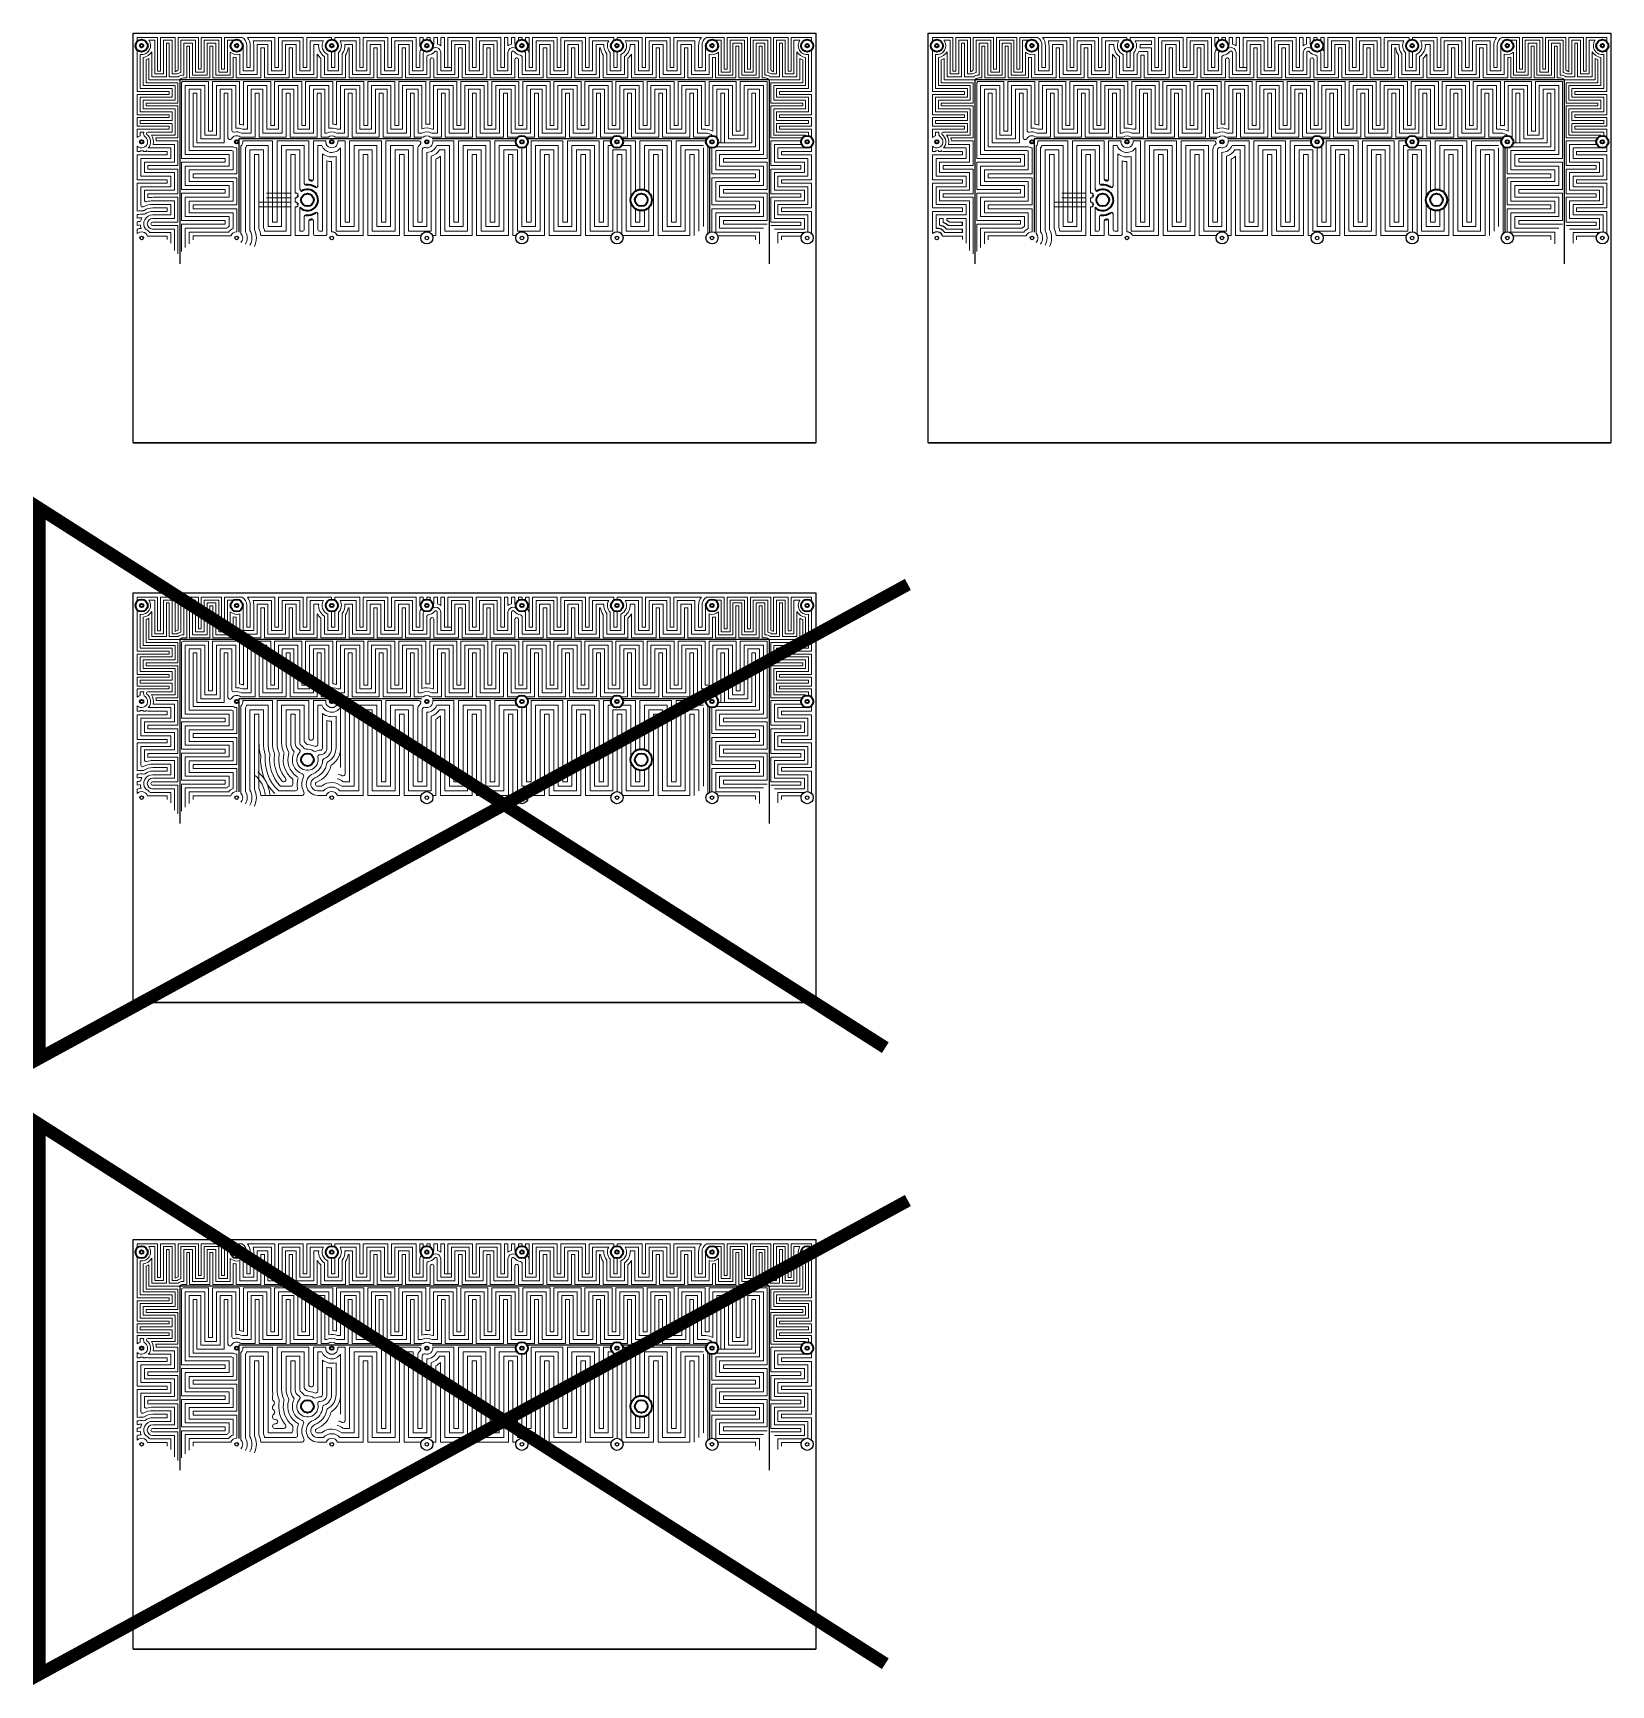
# Model space of a CAD drawing. Header units: millimetres. Extents: x -5937 to 68925, y -3068 to 5300.
# Drawn here: x 40040 to 43160, y -3068 to 198 of the extents above; entities that cross this region are included whole.
import ezdxf

# ---------------------------------------------------------------- set-up
doc = ezdxf.new("R2010")
doc.units = ezdxf.units.MM
doc.header["$LTSCALE"] = 7
doc.layers.add('xline', color=41, linetype='Continuous', plot=False)
doc.layers.add('参照', color=6, linetype='Continuous', lineweight=9)

msp = doc.modelspace()

# ---------------------------------------------------------------- linework, layer by layer
for p, q in [((40237.389, -612.125), (40237.389, 197.953)), ((40237.389, 197.875), (41587.389, 197.875)), ((41587.389, 197.953), (41587.389, -612.125)), ((41809.926, -612.125), (41809.926, 197.953)), ((41809.926, 197.875), (43159.926, 197.875)), ((43159.926, 197.953), (43159.926, -612.125)), ((41495.133, 105.619), (40329.645, 105.619)), ((40329.645, 105.619), (40329.645, -258.32)), ((41495.133, 105.619), (41495.133, -258.32)), ((43067.67, 105.619), (41902.182, 105.619)), ((41902.182, 105.619), (41902.182, -258.32)), ((43067.67, 105.619), (43067.67, -258.32)), ((40807.819, -11.444), (40446.708, -11.444)), ((40446.708, -11.444), (40446.708, -195.94)), ((40995.819, -11.444), (40828.959, -11.444)), ((41183.819, -11.444), (41016.959, -11.444)), ((41371.819, -11.444), (41204.959, -11.444)), ((41378.07, -195.94), (41378.07, -28.321)), ((42380.356, -11.444), (42019.245, -11.444)), ((42019.245, -11.444), (42019.245, -195.94)), ((42568.356, -11.444), (42401.496, -11.444)), ((42756.356, -11.444), (42589.496, -11.444)), ((42944.356, -11.444), (42777.496, -11.444)), ((42950.607, -195.94), (42950.607, -28.321)), ((41877.755, -182.698), (41877.755, -175.719)), ((41877.755, -196.656), (41877.755, -189.677)), ((40237.389, -612.047), (41587.389, -612.047)), ((41587.389, -612.125), (40237.389, -612.125)), ((41809.926, -612.047), (43159.926, -612.047)), ((43159.926, -612.125), (41809.926, -612.125)), ((40237.389, -1718.809), (40237.389, -908.732)), ((40237.389, -908.809), (41587.389, -908.809)), ((41587.389, -908.732), (41587.389, -1718.809)), ((41495.133, -1001.065), (40329.645, -1001.065)), ((40329.645, -1001.065), (40329.645, -1365.005)), ((41495.133, -1001.065), (41495.133, -1365.005)), ((40807.819, -1118.128), (40446.708, -1118.128)), ((40446.708, -1118.128), (40446.708, -1302.625)), ((40995.819, -1118.128), (40828.959, -1118.128)), ((41183.819, -1118.128), (41016.959, -1118.128)), ((41371.819, -1118.128), (41204.959, -1118.128)), ((41378.07, -1302.625), (41378.07, -1135.005)), ((40237.389, -1718.732), (41587.389, -1718.732)), ((41587.389, -1718.809), (40237.389, -1718.809)), ((40237.389, -2997.339), (40237.389, -2187.262)), ((40237.389, -2187.339), (41587.389, -2187.339)), ((41587.389, -2187.262), (41587.389, -2997.339)), ((41495.133, -2279.595), (40329.645, -2279.595)), ((40329.645, -2279.595), (40329.645, -2643.535)), ((41495.133, -2279.595), (41495.133, -2643.535)), ((40807.819, -2396.658), (40446.708, -2396.658)), ((40446.708, -2396.658), (40446.708, -2581.155)), ((40995.819, -2396.658), (40828.959, -2396.658)), ((41183.819, -2396.658), (41016.959, -2396.658)), ((41371.819, -2396.658), (41204.959, -2396.658)), ((41378.07, -2581.155), (41378.07, -2413.535)), ((40237.389, -2997.262), (41587.389, -2997.262)), ((41587.389, -2997.339), (40237.389, -2997.339))]:
    msp.add_line(p, q)
at = {"linetype": 'Continuous', "lineweight": 35}
for centre in [(40254.389, 172.875), (40442.389, 172.875), (40630.389, 172.875), (40818.389, 172.875), (41006.389, 172.875), (41194.389, 172.875), (41382.389, 172.875), (41570.389, 172.875), (41826.926, 172.875), (42014.926, 172.875), (42202.926, 172.875), (42390.926, 172.875), (42578.926, 172.875), (42766.926, 172.875), (42954.926, 172.875), (43142.926, 172.875), (41006.389, -17.125), (41194.389, -17.125), (41382.389, -17.125), (41570.389, -17.125), (42578.926, -17.125), (42766.926, -17.125), (42954.926, -17.125), (43142.926, -17.125), (40254.389, -933.809), (40442.389, -933.809), (40630.389, -933.809), (40818.389, -933.809), (41006.389, -933.809), (41194.389, -933.809), (41382.389, -933.809), (41570.389, -933.809), (41006.389, -1123.809), (41194.389, -1123.809), (41382.389, -1123.809), (41570.389, -1123.809), (40254.389, -2212.339), (40442.389, -2212.339), (40630.389, -2212.339), (40818.389, -2212.339), (41006.389, -2212.339), (41194.389, -2212.339), (41382.389, -2212.339), (41570.389, -2212.339), (41006.389, -2402.339), (41194.389, -2402.339), (41382.389, -2402.339), (41570.389, -2402.339)]:
    msp.add_circle(centre, 12, dxfattribs=at)
at = {"color": 7, "linetype": 'Continuous', "lineweight": 35}
for centre, radius in [((40254.389, 172.875), 3.5), ((40442.389, 172.875), 3.5), ((40630.389, 172.875), 3.5), ((40818.389, 172.875), 3.5), ((41006.389, 172.875), 3.5), ((41194.389, 172.875), 3.5), ((41382.389, 172.875), 3.5), ((41570.389, 172.875), 3.5), ((41826.926, 172.875), 3.5), ((42014.926, 172.875), 3.5), ((42202.926, 172.875), 3.5), ((42390.926, 172.875), 3.5), ((42578.926, 172.875), 3.5), ((42766.926, 172.875), 3.5), ((42954.926, 172.875), 3.5), ((43142.926, 172.875), 3.5), ((40254.389, -17.125), 3.5), ((40442.389, -17.125), 3.5), ((40630.389, -17.125), 3.5), ((40818.389, -17.125), 3.5), ((41006.389, -17.125), 3.5), ((41194.389, -17.125), 3.5), ((41382.389, -17.125), 3.5), ((41570.389, -17.125), 3.5), ((41826.926, -17.125), 3.5), ((42014.926, -17.125), 3.5), ((42202.926, -17.125), 3.5), ((42390.926, -17.125), 3.5), ((42578.926, -17.125), 3.5), ((42766.926, -17.125), 3.5), ((42954.926, -17.125), 3.5), ((43142.926, -17.125), 3.5), ((41242.389, -132.125), 21), ((41242.389, -132.125), 12.5), ((42814.926, -132.125), 21), ((42814.926, -132.125), 12.5), ((40254.389, -933.809), 3.5), ((40442.389, -933.809), 3.5), ((40630.389, -933.809), 3.5), ((40818.389, -933.809), 3.5), ((41006.389, -933.809), 3.5), ((41194.389, -933.809), 3.5), ((41382.389, -933.809), 3.5), ((41570.389, -933.809), 3.5), ((40254.389, -1123.809), 3.5), ((40442.389, -1123.809), 3.5), ((40630.389, -1123.809), 3.5), ((40818.389, -1123.809), 3.5), ((41006.389, -1123.809), 3.5), ((41194.389, -1123.809), 3.5), ((41382.389, -1123.809), 3.5), ((41570.389, -1123.809), 3.5), ((41242.389, -1238.809), 21), ((41242.389, -1238.809), 12.5), ((40254.389, -2212.339), 3.5), ((40442.389, -2212.339), 3.5), ((40630.389, -2212.339), 3.5), ((40818.389, -2212.339), 3.5), ((41006.389, -2212.339), 3.5), ((41194.389, -2212.339), 3.5), ((41382.389, -2212.339), 3.5), ((41570.389, -2212.339), 3.5), ((40254.389, -2402.339), 3.5), ((40442.389, -2402.339), 3.5), ((40630.389, -2402.339), 3.5), ((40818.389, -2402.339), 3.5), ((41006.389, -2402.339), 3.5), ((41194.389, -2402.339), 3.5), ((41382.389, -2402.339), 3.5), ((41570.389, -2402.339), 3.5), ((41242.389, -2517.339), 21), ((41242.389, -2517.339), 12.5)]:
    msp.add_circle(centre, radius, dxfattribs=at)
at = {"color": 21, "linetype": 'Continuous', "lineweight": 35}
for centre in [(40582.389, -132.125), (42154.926, -132.125), (40582.389, -1238.809), (40582.389, -2517.339)]:
    msp.add_circle(centre, 12.5, dxfattribs=at)
for centre, radius in [((40818.389, -207.125), 11.99), ((41006.389, -207.125), 11.99), ((41194.389, -207.125), 11.99), ((41382.389, -207.125), 11.99), ((41570.389, -207.125), 11.99), ((42390.926, -207.125), 11.99), ((42578.926, -207.125), 11.99), ((42766.926, -207.125), 11.99), ((42954.926, -207.125), 11.99), ((43142.926, -207.125), 11.99), ((40254.389, -207.125), 3.49), ((40442.389, -207.125), 3.49), ((40630.389, -207.125), 3.49), ((40818.389, -207.125), 3.49), ((41006.389, -207.125), 3.49), ((41194.389, -207.125), 3.49), ((41382.389, -207.125), 3.49), ((41570.389, -207.125), 3.49), ((41826.926, -207.125), 3.49), ((42014.926, -207.125), 3.49), ((42202.926, -207.125), 3.49), ((42390.926, -207.125), 3.49), ((42578.926, -207.125), 3.49), ((42766.926, -207.125), 3.49), ((42954.926, -207.125), 3.49), ((43142.926, -207.125), 3.49), ((40818.389, -1313.809), 11.99), ((41006.389, -1313.809), 11.99), ((41194.389, -1313.809), 11.99), ((41382.389, -1313.809), 11.99), ((41570.389, -1313.809), 11.99), ((40254.389, -1313.809), 3.49), ((40442.389, -1313.809), 3.49), ((40630.389, -1313.809), 3.49), ((40818.389, -1313.809), 3.49), ((41006.389, -1313.809), 3.49), ((41194.389, -1313.809), 3.49), ((41382.389, -1313.809), 3.49), ((41570.389, -1313.809), 3.49), ((40254.389, -2592.339), 3.49), ((40442.389, -2592.339), 3.49), ((40630.389, -2592.339), 3.49), ((40818.389, -2592.339), 11.99), ((40818.389, -2592.339), 3.49), ((41006.389, -2592.339), 11.99), ((41006.389, -2592.339), 3.49), ((41194.389, -2592.339), 11.99), ((41194.389, -2592.339), 3.49), ((41382.389, -2592.339), 11.99), ((41382.389, -2592.339), 3.49), ((41570.389, -2592.339), 11.99), ((41570.389, -2592.339), 3.49)]:
    msp.add_circle(centre, radius)
for centre, radius, start, end in [((40588.062, -90.57), 3, 180, 262.226136), ((40591.03, -91.085), 3, 258.110309, 0), ((42160.599, -90.57), 3, 180, 262.226136), ((42163.567, -91.085), 3, 258.110309, 0), ((40559.586, -124.641), 3, 270, 341.830421), ((40560.784, -121.673), 3, 334.183428, 90), ((40570.126, -109.976), 3, 180, 231.388349), ((40560.784, -121.673), 11.97, 46.011164, 51.388349), ((40579.094, -99.32), 3, 180, 275.735517), ((40599.998, -104.251), 3, 237.718323, 0), ((42132.123, -124.641), 3, 270, 341.830421), ((42133.321, -121.673), 3, 334.183428, 90), ((42142.663, -109.976), 3, 180, 231.388349), ((42133.321, -121.673), 11.97, 46.011164, 51.388349), ((42151.631, -99.32), 3, 180, 275.735517), ((42172.535, -104.251), 3, 237.718323, 0), ((40559.586, -139.609), 3, 18.169579, 90), ((40560.784, -142.577), 3, 270, 25.816572), ((40579.094, -164.93), 3, 84.264483, 180), ((40599.998, -159.999), 3, 360, 122.281677), ((42132.123, -139.609), 3, 18.169579, 90), ((42133.321, -142.577), 3, 270, 25.816572), ((42151.631, -164.93), 3, 84.264483, 180), ((42172.535, -159.999), 3, 360, 122.281677), ((40588.062, -173.68), 3, 97.773864, 180), ((40591.03, -173.165), 3, 360, 101.889691), ((40630.389, -207.125), 11.99, 21.961742, 92.331391), ((41826.926, -207.125), 11.99, 16.920715, 135.149783), ((41826.926, -207.125), 18.969, 33.496937, 94.599087), ((41826.926, -207.125), 25.948, 42.254138, 77.857045), ((41826.926, -207.125), 32.927, 47.889653, 67.807189), ((41826.926, -207.125), 39.906, 51.906286, 60.885625), ((42160.599, -173.68), 3, 97.773864, 180), ((42163.567, -173.165), 3, 360, 101.889691), ((42202.926, -207.125), 11.99, 21.961742, 92.331391), ((40630.389, -207.125), 11.99, 142.059886, 158.038258), ((42202.926, -207.125), 11.99, 142.059886, 158.038258)]:
    msp.add_arc(centre, radius, start, end)
for centre, radius, start, end in [((40582.389, -132.125), 38.94, 78.110309, 82.226136), ((42154.926, -132.125), 38.94, 78.110309, 82.226136), ((40582.389, -132.125), 21, 154.183428, 161.830421), ((40582.389, -132.125), 21, 303.664218, 117.838901), ((40582.389, -132.125), 29.97, 57.718323, 95.735517), ((42154.926, -132.125), 21, 154.183428, 161.830421), ((42154.926, -132.125), 21, 303.664218, 117.838901), ((42154.926, -132.125), 29.97, 57.718323, 95.735517), ((40582.389, -132.125), 21, 198.169579, 205.816572), ((40582.389, -132.125), 21, 223.381318, 348.921813), ((40582.389, -132.125), 29.97, 264.264483, 302.281677), ((42154.926, -132.125), 21, 198.169579, 205.816572), ((42154.926, -132.125), 21, 223.381318, 348.921813), ((42154.926, -132.125), 29.97, 264.264483, 302.281677), ((40582.389, -132.125), 38.94, 277.773864, 281.889691), ((42154.926, -132.125), 38.94, 277.773864, 281.889691)]:
    msp.add_arc(centre, radius, start, end, dxfattribs=at)
at = {"lineweight": 35}
for centre in [(40571.181, -110.903), (42143.718, -110.903)]:
    msp.add_arc(centre, 3, 226.011164, 297.838901, dxfattribs=at)
at = {"layer": 'xline', "const_width": 25}
for points in [[(41769.647, -892.325), (40052.173, -1829.069), (40052.173, -741.701), (41725.047, -1808.158)], [(41769.647, -2110.386), (40052.173, -3047.131), (40052.173, -1959.762), (41725.047, -3026.22)]]:
    msp.add_lwpolyline(points, dxfattribs=at)
at = {"layer": '参照', "color": 1}
for p, q in [((40286.121, 189.375), (40245.889, 189.375)), ((40245.889, 189.375), (40245.889, 181.346)), ((40245.889, 164.404), (40245.889, 82.506)), ((40286.121, 122.738), (40286.121, 189.375)), ((40320.606, 189.375), (40291.869, 189.375)), ((40291.869, 189.375), (40291.869, 122.738)), ((40320.606, 121.124), (40320.606, 189.375)), ((40366.586, 189.375), (40326.354, 189.375)), ((40326.354, 189.375), (40326.354, 124.286)), ((40366.586, 126.351), (40366.586, 189.375)), ((40412.565, 189.375), (40372.333, 189.375)), ((40372.333, 189.375), (40372.333, 126.351)), ((40412.565, 126.351), (40412.565, 189.375)), ((40453.452, 189.375), (40418.313, 189.375)), ((40418.313, 189.375), (40418.313, 126.351)), ((40462.24, 130.046), (40462.24, 172.875)), ((40518.072, 189.375), (40463.559, 189.375)), ((40469.219, 172.868), (40469.219, 130.046)), ((40518.072, 130.046), (40518.072, 189.375)), ((40573.905, 189.375), (40525.051, 189.375)), ((40525.051, 189.375), (40525.051, 130.046)), ((40573.905, 130.046), (40573.905, 189.375)), ((40629.737, 189.375), (40580.884, 189.375)), ((40580.884, 189.375), (40580.884, 130.046)), ((40629.737, 184.857), (40629.737, 189.375)), ((40685.57, 189.375), (40636.716, 189.375)), ((40636.716, 189.375), (40636.716, 183.071)), ((40685.57, 130.046), (40685.57, 189.375)), ((40741.402, 189.375), (40692.549, 189.375)), ((40692.549, 189.375), (40692.549, 130.046)), ((40741.402, 130.046), (40741.402, 189.375)), ((40797.235, 189.375), (40748.381, 189.375)), ((40748.381, 189.375), (40748.381, 130.046)), ((40797.235, 130.046), (40797.235, 189.375)), ((40804.214, 189.375), (40804.214, 171.942)), ((40811.193, 189.375), (40804.214, 189.375)), ((40811.193, 189.375), (40811.193, 182.478)), ((40818.172, 189.375), (40818.172, 184.873)), ((40825.151, 189.375), (40818.172, 189.375)), ((40825.151, 189.375), (40825.151, 182.789)), ((40825.151, 189.375), (40825.151, 184.873)), ((40832.13, 189.375), (40832.13, 182.789)), ((40832.13, 189.375), (40832.13, 175.847)), ((40839.207, 189.375), (40832.228, 189.375)), ((40839.207, 189.375), (40839.207, 182.789)), ((40839.207, 189.375), (40839.207, 175.847)), ((40853.067, 189.375), (40846.186, 189.375)), ((40846.186, 189.375), (40846.186, 182.789)), ((40846.186, 189.375), (40846.186, 172.776)), ((40853.067, 130.046), (40853.067, 189.375)), ((40908.9, 189.375), (40860.046, 189.375)), ((40860.046, 189.375), (40860.046, 130.046)), ((40908.9, 130.046), (40908.9, 189.375)), ((40964.732, 189.375), (40915.879, 189.375)), ((40915.879, 189.375), (40915.879, 130.046)), ((40964.732, 130.046), (40964.732, 189.375)), ((40971.711, 189.375), (40971.711, 130.046)), ((40971.711, 130.046), (40971.711, 189.375)), ((40971.711, 189.375), (40978.592, 189.375)), ((40978.592, 189.375), (40978.592, 182.789)), ((40978.592, 189.375), (40978.592, 172.776)), ((40985.571, 189.375), (40992.55, 189.375)), ((40985.571, 189.375), (40985.571, 182.789)), ((40985.571, 189.375), (40985.571, 175.847)), ((40992.648, 189.375), (40992.648, 182.789)), ((40992.648, 189.375), (40992.648, 175.847)), ((40999.627, 189.375), (41006.606, 189.375)), ((40999.627, 189.375), (40999.627, 182.789)), ((40999.627, 189.375), (40999.627, 182.789)), ((41006.606, 189.375), (41006.606, 184.873)), ((41013.585, 189.375), (41020.565, 189.375)), ((41013.585, 189.375), (41013.585, 182.478)), ((41020.565, 130.046), (41020.565, 189.375)), ((41020.565, 189.375), (41020.565, 171.942)), ((41076.397, 189.375), (41027.544, 189.375)), ((41027.544, 189.375), (41027.544, 130.046)), ((41076.397, 130.046), (41076.397, 189.375)), ((41132.229, 189.375), (41083.376, 189.375)), ((41083.376, 189.375), (41083.376, 130.046)), ((41132.229, 130.046), (41132.229, 189.375)), ((41188.062, 189.375), (41139.208, 189.375)), ((41139.208, 189.375), (41139.208, 130.046)), ((41188.062, 183.071), (41188.062, 189.375)), ((41243.894, 189.375), (41195.041, 189.375)), ((41195.041, 189.375), (41195.041, 184.857)), ((41243.894, 130.046), (41243.894, 189.375)), ((41299.727, 189.375), (41250.873, 189.375)), ((41250.873, 189.375), (41250.873, 130.046)), ((41299.727, 130.046), (41299.727, 189.375)), ((41361.219, 189.375), (41306.706, 189.375)), ((41306.706, 189.375), (41306.706, 130.046)), ((41355.559, 130.046), (41355.559, 172.862)), ((41362.538, 172.864), (41362.538, 130.046)), ((41406.465, 189.375), (41371.326, 189.375)), ((41406.465, 126.351), (41406.465, 189.375)), ((41452.445, 189.375), (41412.213, 189.375)), ((41412.213, 189.375), (41412.213, 126.351)), ((41452.445, 126.351), (41452.445, 189.375)), ((41498.425, 189.375), (41458.192, 189.375)), ((41458.192, 189.375), (41458.192, 126.351)), ((41498.425, 124.286), (41498.425, 189.375)), ((41532.909, 189.375), (41504.172, 189.375)), ((41504.172, 189.375), (41504.172, 121.124)), ((41532.909, 122.738), (41532.909, 189.375)), ((41578.889, 189.375), (41538.657, 189.375)), ((41538.657, 189.375), (41538.657, 122.738)), ((41578.889, 181.346), (41578.889, 189.375)), ((41578.889, 82.506), (41578.889, 164.404)), ((41858.658, 189.375), (41818.426, 189.375)), ((41818.426, 189.375), (41818.426, 181.346)), ((41818.426, 164.404), (41818.426, 82.506)), ((41858.658, 122.738), (41858.658, 189.375)), ((41893.143, 189.375), (41864.406, 189.375)), ((41864.406, 189.375), (41864.406, 122.738)), ((41893.143, 121.124), (41893.143, 189.375)), ((41939.123, 189.375), (41898.891, 189.375)), ((41898.891, 189.375), (41898.891, 124.286)), ((41939.123, 126.351), (41939.123, 189.375)), ((41985.102, 189.375), (41944.87, 189.375)), ((41944.87, 189.375), (41944.87, 126.351)), ((41985.102, 126.351), (41985.102, 189.375)), ((42025.989, 189.375), (41990.85, 189.375)), ((41990.85, 189.375), (41990.85, 126.351)), ((42034.777, 130.046), (42034.777, 172.875)), ((42090.609, 189.375), (42036.096, 189.375)), ((42041.756, 172.868), (42041.756, 130.046)), ((42090.609, 130.046), (42090.609, 189.375)), ((42146.442, 189.375), (42097.588, 189.375)), ((42097.588, 189.375), (42097.588, 130.046)), ((42146.442, 130.046), (42146.442, 189.375)), ((42202.274, 189.375), (42153.421, 189.375)), ((42153.421, 189.375), (42153.421, 130.046)), ((42202.274, 184.857), (42202.274, 189.375)), ((42258.107, 189.375), (42209.253, 189.375)), ((42209.253, 189.375), (42209.253, 183.071)), ((42258.107, 130.046), (42258.107, 189.375)), ((42313.939, 189.375), (42265.086, 189.375)), ((42265.086, 189.375), (42265.086, 130.046)), ((42313.939, 130.046), (42313.939, 189.375)), ((42369.772, 189.375), (42320.918, 189.375)), ((42320.918, 189.375), (42320.918, 130.046)), ((42369.772, 130.046), (42369.772, 189.375)), ((42376.751, 189.375), (42376.751, 171.942)), ((42383.73, 189.375), (42376.751, 189.375)), ((42383.73, 189.375), (42383.73, 182.478)), ((42390.709, 189.375), (42390.709, 184.873)), ((42397.688, 189.375), (42390.709, 189.375)), ((42397.688, 189.375), (42397.688, 182.789)), ((42397.688, 189.375), (42397.688, 184.873)), ((42404.667, 189.375), (42404.667, 182.789)), ((42404.667, 189.375), (42404.667, 175.847)), ((42411.744, 189.375), (42404.765, 189.375)), ((42411.744, 189.375), (42411.744, 182.789)), ((42411.744, 189.375), (42411.744, 175.847)), ((42425.604, 189.375), (42418.723, 189.375)), ((42418.723, 189.375), (42418.723, 182.789)), ((42418.723, 189.375), (42418.723, 172.776)), ((42425.604, 130.046), (42425.604, 189.375)), ((42481.437, 189.375), (42432.583, 189.375)), ((42432.583, 189.375), (42432.583, 130.046)), ((42481.437, 130.046), (42481.437, 189.375)), ((42537.269, 189.375), (42488.416, 189.375)), ((42488.416, 189.375), (42488.416, 130.046)), ((42537.269, 130.046), (42537.269, 189.375)), ((42544.248, 189.375), (42544.248, 130.046)), ((42544.248, 130.046), (42544.248, 189.375)), ((42544.248, 189.375), (42551.129, 189.375)), ((42551.129, 189.375), (42551.129, 182.789)), ((42551.129, 189.375), (42551.129, 172.776)), ((42558.108, 189.375), (42565.087, 189.375)), ((42558.108, 189.375), (42558.108, 182.789)), ((42558.108, 189.375), (42558.108, 175.847)), ((42565.185, 189.375), (42565.185, 182.789)), ((42565.185, 189.375), (42565.185, 175.847)), ((42572.164, 189.375), (42579.143, 189.375)), ((42572.164, 189.375), (42572.164, 182.789)), ((42572.164, 189.375), (42572.164, 182.789)), ((42579.143, 189.375), (42579.143, 184.873)), ((42586.122, 189.375), (42593.101, 189.375)), ((42586.122, 189.375), (42586.122, 182.478)), ((42593.101, 130.046), (42593.101, 189.375)), ((42593.101, 189.375), (42593.101, 171.942)), ((42648.934, 189.375), (42600.081, 189.375)), ((42600.081, 189.375), (42600.081, 130.046)), ((42648.934, 130.046), (42648.934, 189.375)), ((42704.766, 189.375), (42655.913, 189.375)), ((42655.913, 189.375), (42655.913, 130.046)), ((42704.766, 130.046), (42704.766, 189.375)), ((42760.599, 189.375), (42711.745, 189.375)), ((42711.745, 189.375), (42711.745, 130.046)), ((42760.599, 183.071), (42760.599, 189.375)), ((42816.431, 189.375), (42767.578, 189.375)), ((42767.578, 189.375), (42767.578, 184.857)), ((42816.431, 130.046), (42816.431, 189.375)), ((42872.264, 189.375), (42823.41, 189.375)), ((42823.41, 189.375), (42823.41, 130.046)), ((42872.264, 130.046), (42872.264, 189.375)), ((42933.756, 189.375), (42879.243, 189.375)), ((42879.243, 189.375), (42879.243, 130.046)), ((42928.096, 130.046), (42928.096, 172.862)), ((42935.075, 172.864), (42935.075, 130.046)), ((42979.002, 189.375), (42943.863, 189.375)), ((42979.002, 126.351), (42979.002, 189.375)), ((43024.982, 189.375), (42984.75, 189.375)), ((42984.75, 189.375), (42984.75, 126.351)), ((43024.982, 126.351), (43024.982, 189.375)), ((43070.962, 189.375), (43030.729, 189.375)), ((43030.729, 189.375), (43030.729, 126.351)), ((43070.962, 124.286), (43070.962, 189.375)), ((43105.446, 189.375), (43076.709, 189.375)), ((43076.709, 189.375), (43076.709, 121.124)), ((43105.446, 122.738), (43105.446, 189.375)), ((43151.426, 189.375), (43111.194, 189.375)), ((43111.194, 189.375), (43111.194, 122.738)), ((43151.426, 181.346), (43151.426, 189.375)), ((43151.426, 82.506), (43151.426, 164.404)), ((40629.737, 130.046), (40629.737, 160.893)), ((40636.716, 162.679), (40636.716, 130.046)), ((40804.214, 130.046), (40804.214, 158.079)), ((40853.067, 158.986), (40853.067, 130.046)), ((41188.062, 130.046), (41188.062, 162.679)), ((41195.041, 160.893), (41195.041, 130.046)), ((42202.274, 130.046), (42202.274, 160.893)), ((42209.253, 162.679), (42209.253, 130.046)), ((42376.751, 130.046), (42376.751, 158.079)), ((42425.604, 158.986), (42425.604, 130.046)), ((42760.599, 130.046), (42760.599, 162.679)), ((42767.578, 160.893), (42767.578, 130.046)), ((40291.869, 122.738), (40286.121, 122.738)), ((40333.134, 98.43), (40333.134, -49.805)), ((40386.84, 102.13), (40336.834, 102.13)), ((40372.333, 126.351), (40366.586, 126.351)), ((40386.84, 3.901), (40386.84, 102.13)), ((40448.218, 102.13), (40394.512, 102.13)), ((40394.512, 102.13), (40394.512, 3.901)), ((40418.313, 126.351), (40412.565, 126.351)), ((40448.218, 17.758), (40448.218, 102.13)), ((40509.596, 102.13), (40455.89, 102.13)), ((40455.89, 102.13), (40455.89, 15.563)), ((40469.219, 130.046), (40462.24, 130.046)), ((40509.596, 15.409), (40509.596, 102.13)), ((40570.974, 102.13), (40517.268, 102.13)), ((40517.268, 102.13), (40517.268, 15.409)), ((40525.051, 130.046), (40518.072, 130.046)), ((40570.974, 15.409), (40570.974, 102.13)), ((40580.884, 130.046), (40573.905, 130.046)), ((40632.352, 102.13), (40578.646, 102.13)), ((40578.646, 102.13), (40578.646, 15.409)), ((40636.716, 130.046), (40629.737, 130.046)), ((40632.352, 17.83), (40632.352, 102.13)), ((40693.73, 102.13), (40640.024, 102.13)), ((40640.024, 102.13), (40640.024, 16.533)), ((40692.549, 130.046), (40685.57, 130.046)), ((40693.73, 15.409), (40693.73, 102.13)), ((40755.108, 102.13), (40701.402, 102.13)), ((40701.402, 102.13), (40701.402, 15.409)), ((40748.381, 130.046), (40741.402, 130.046)), ((40755.108, 15.409), (40755.108, 102.13)), ((40816.486, 102.13), (40762.78, 102.13)), ((40762.78, 102.13), (40762.78, 15.409)), ((40804.214, 130.046), (40797.235, 130.046)), ((40816.486, 17.84), (40816.486, 102.13)), ((40877.864, 102.13), (40824.158, 102.13)), ((40824.158, 102.13), (40824.158, 17.413)), ((40860.046, 130.046), (40853.067, 130.046)), ((40853.067, 130.046), (40867.025, 130.046)), ((40877.864, 15.409), (40877.864, 102.13)), ((40939.242, 102.13), (40885.536, 102.13)), ((40885.536, 102.13), (40885.536, 15.409)), ((40915.879, 130.046), (40908.9, 130.046)), ((40939.242, 15.409), (40939.242, 102.13)), ((41000.62, 102.13), (40946.914, 102.13)), ((40946.914, 102.13), (40946.914, 15.409)), ((40971.711, 130.046), (40964.732, 130.046)), ((41000.62, 15.409), (41000.62, 102.13)), ((41061.998, 102.13), (41008.292, 102.13)), ((41008.292, 102.13), (41008.292, 15.409)), ((41027.544, 130.046), (41020.565, 130.046)), ((41061.998, 15.409), (41061.998, 102.13)), ((41123.376, 102.13), (41069.67, 102.13)), ((41069.67, 102.13), (41069.67, 15.409)), ((41083.376, 130.046), (41076.397, 130.046)), ((41123.376, 15.409), (41123.376, 102.13)), ((41184.754, 102.13), (41131.048, 102.13)), ((41131.048, 102.13), (41131.048, 15.409)), ((41139.208, 130.046), (41132.229, 130.046)), ((41184.754, 15.409), (41184.754, 102.13)), ((41195.041, 130.046), (41188.062, 130.046)), ((41246.132, 102.13), (41192.426, 102.13)), ((41192.426, 102.13), (41192.426, 15.409)), ((41250.873, 130.046), (41243.894, 130.046)), ((41246.132, 15.409), (41246.132, 102.13)), ((41307.51, 102.13), (41253.804, 102.13)), ((41253.804, 102.13), (41253.804, 15.409)), ((41306.706, 130.046), (41299.727, 130.046)), ((41307.51, 15.409), (41307.51, 102.13)), ((41368.888, 102.13), (41315.182, 102.13)), ((41315.182, 102.13), (41315.182, 15.409)), ((41362.538, 130.046), (41355.559, 130.046)), ((41368.888, 15.409), (41368.888, 102.13)), ((41430.266, 102.13), (41376.56, 102.13)), ((41376.56, 102.13), (41376.56, 15.409)), ((41412.213, 126.351), (41406.465, 126.351)), ((41430.266, 3.901), (41430.266, 102.13)), ((41491.644, 102.13), (41437.938, 102.13)), ((41437.938, 102.13), (41437.938, 3.901)), ((41458.192, 126.351), (41452.445, 126.351)), ((41491.644, -49.805), (41491.644, 102.13)), ((41538.657, 122.738), (41532.909, 122.738)), ((41864.406, 122.738), (41858.658, 122.738)), ((41905.671, 98.43), (41905.671, -49.805)), ((41959.377, 102.13), (41909.371, 102.13)), ((41944.87, 126.351), (41939.123, 126.351)), ((41959.377, 3.901), (41959.377, 102.13)), ((42020.755, 102.13), (41967.049, 102.13)), ((41967.049, 102.13), (41967.049, 3.901)), ((41990.85, 126.351), (41985.102, 126.351)), ((42020.755, 17.758), (42020.755, 102.13)), ((42082.133, 102.13), (42028.427, 102.13)), ((42028.427, 102.13), (42028.427, 15.563)), ((42041.756, 130.046), (42034.777, 130.046)), ((42082.133, 15.409), (42082.133, 102.13)), ((42143.511, 102.13), (42089.805, 102.13)), ((42089.805, 102.13), (42089.805, 15.409)), ((42097.588, 130.046), (42090.609, 130.046)), ((42143.511, 15.409), (42143.511, 102.13)), ((42153.421, 130.046), (42146.442, 130.046)), ((42204.889, 102.13), (42151.183, 102.13)), ((42151.183, 102.13), (42151.183, 15.409)), ((42209.253, 130.046), (42202.274, 130.046)), ((42204.889, 17.83), (42204.889, 102.13)), ((42266.267, 102.13), (42212.561, 102.13)), ((42212.561, 102.13), (42212.561, 16.533)), ((42265.086, 130.046), (42258.107, 130.046)), ((42266.267, 15.409), (42266.267, 102.13)), ((42327.645, 102.13), (42273.939, 102.13)), ((42273.939, 102.13), (42273.939, 15.409)), ((42320.918, 130.046), (42313.939, 130.046)), ((42327.645, 15.409), (42327.645, 102.13)), ((42389.023, 102.13), (42335.317, 102.13)), ((42335.317, 102.13), (42335.317, 15.409)), ((42376.751, 130.046), (42369.772, 130.046)), ((42389.023, 17.84), (42389.023, 102.13)), ((42450.401, 102.13), (42396.695, 102.13)), ((42396.695, 102.13), (42396.695, 17.413)), ((42432.583, 130.046), (42425.604, 130.046)), ((42425.604, 130.046), (42439.562, 130.046)), ((42450.401, 15.409), (42450.401, 102.13)), ((42511.779, 102.13), (42458.073, 102.13)), ((42458.073, 102.13), (42458.073, 15.409)), ((42488.416, 130.046), (42481.437, 130.046)), ((42511.779, 15.409), (42511.779, 102.13)), ((42573.157, 102.13), (42519.451, 102.13)), ((42519.451, 102.13), (42519.451, 15.409)), ((42544.248, 130.046), (42537.269, 130.046)), ((42573.157, 15.409), (42573.157, 102.13)), ((42634.535, 102.13), (42580.829, 102.13)), ((42580.829, 102.13), (42580.829, 15.409)), ((42600.081, 130.046), (42593.101, 130.046)), ((42634.535, 15.409), (42634.535, 102.13)), ((42695.913, 102.13), (42642.207, 102.13)), ((42642.207, 102.13), (42642.207, 15.409)), ((42655.913, 130.046), (42648.934, 130.046)), ((42695.913, 15.409), (42695.913, 102.13)), ((42757.291, 102.13), (42703.585, 102.13)), ((42703.585, 102.13), (42703.585, 15.409)), ((42711.745, 130.046), (42704.766, 130.046)), ((42757.291, 15.409), (42757.291, 102.13)), ((42767.578, 130.046), (42760.599, 130.046)), ((42818.669, 102.13), (42764.963, 102.13)), ((42764.963, 102.13), (42764.963, 15.409)), ((42823.41, 130.046), (42816.431, 130.046)), ((42818.669, 15.409), (42818.669, 102.13)), ((42880.047, 102.13), (42826.341, 102.13)), ((42826.341, 102.13), (42826.341, 15.409)), ((42879.243, 130.046), (42872.264, 130.046)), ((42880.047, 15.409), (42880.047, 102.13)), ((42941.425, 102.13), (42887.719, 102.13)), ((42887.719, 102.13), (42887.719, 15.409)), ((42935.075, 130.046), (42928.096, 130.046)), ((42941.425, 15.409), (42941.425, 102.13)), ((43002.803, 102.13), (42949.097, 102.13)), ((42949.097, 102.13), (42949.097, 15.409)), ((42984.75, 126.351), (42979.002, 126.351)), ((43002.803, 3.901), (43002.803, 102.13)), ((43064.181, 102.13), (43010.475, 102.13)), ((43010.475, 102.13), (43010.475, 3.901)), ((43030.729, 126.351), (43024.982, 126.351)), ((43064.181, -49.805), (43064.181, 102.13)), ((43111.194, 122.738), (43105.446, 122.738)), ((40245.889, 82.506), (40308.913, 82.506)), ((40308.913, 76.758), (40245.889, 76.758)), ((40245.889, 76.758), (40245.889, 36.526)), ((40308.913, 82.506), (40308.913, 76.758)), ((41515.865, 76.758), (41515.865, 82.506)), ((41515.865, 82.506), (41578.889, 82.506)), ((41578.889, 76.758), (41515.865, 76.758)), ((41578.889, 36.526), (41578.889, 76.758)), ((41818.426, 82.506), (41881.45, 82.506)), ((41881.45, 76.758), (41818.426, 76.758)), ((41818.426, 76.758), (41818.426, 36.526)), ((41881.45, 82.506), (41881.45, 76.758)), ((43088.402, 76.758), (43088.402, 82.506)), ((43088.402, 82.506), (43151.426, 82.506)), ((43151.426, 76.758), (43088.402, 76.758)), ((43151.426, 36.526), (43151.426, 76.758)), ((40245.889, 36.526), (40308.913, 36.526)), ((40308.913, 36.526), (40308.913, 30.779)), ((41515.865, 30.779), (41515.865, 36.526)), ((41515.865, 36.526), (41578.889, 36.526)), ((41818.426, 36.526), (41881.45, 36.526)), ((41881.45, 36.526), (41881.45, 30.779)), ((43088.402, 30.779), (43088.402, 36.526)), ((43088.402, 36.526), (43151.426, 36.526)), ((40308.913, 30.779), (40245.889, 30.779)), ((40245.889, 30.779), (40245.889, 13.536)), ((40245.889, 13.536), (40308.913, 13.536)), ((40308.913, 7.789), (40245.889, 7.789)), ((40245.889, 7.789), (40245.889, -8.654)), ((40251.637, -5.445), (40251.637, 2.041)), ((40251.637, 2.041), (40258.507, 2.041)), ((40308.913, 13.536), (40308.913, 7.789)), ((40394.512, 3.901), (40386.84, 3.901)), ((40517.268, 15.409), (40509.596, 15.409)), ((40578.646, 15.409), (40570.974, 15.409)), ((40701.402, 15.409), (40693.73, 15.409)), ((40762.78, 15.409), (40755.108, 15.409)), ((40885.536, 15.409), (40877.864, 15.409)), ((40946.914, 15.409), (40939.242, 15.409)), ((41008.292, 15.409), (41000.62, 15.409)), ((41069.67, 15.409), (41061.998, 15.409)), ((41131.048, 15.409), (41123.376, 15.409)), ((41192.426, 15.409), (41184.754, 15.409)), ((41253.804, 15.409), (41246.132, 15.409)), ((41315.182, 15.409), (41307.51, 15.409)), ((41376.56, 15.409), (41368.888, 15.409)), ((41437.938, 3.901), (41430.266, 3.901)), ((41578.889, 30.779), (41515.865, 30.779)), ((41515.865, 7.789), (41515.865, 13.536)), ((41515.865, 13.536), (41578.889, 13.536)), ((41578.889, 7.789), (41515.865, 7.789)), ((41578.889, 13.536), (41578.889, 30.779)), ((41578.889, -8.654), (41578.889, 7.789)), ((41881.45, 30.779), (41818.426, 30.779)), ((41818.426, 30.779), (41818.426, 13.536)), ((41818.426, 13.536), (41881.45, 13.536)), ((41881.45, 7.789), (41818.426, 7.789)), ((41818.426, 7.789), (41818.426, -8.654)), ((41824.174, -5.445), (41824.174, 2.041)), ((41824.174, 2.041), (41831.044, 2.041)), ((41881.45, 13.536), (41881.45, 7.789)), ((41967.049, 3.901), (41959.377, 3.901)), ((42089.805, 15.409), (42082.133, 15.409)), ((42151.183, 15.409), (42143.511, 15.409)), ((42273.939, 15.409), (42266.267, 15.409)), ((42335.317, 15.409), (42327.645, 15.409)), ((42458.073, 15.409), (42450.401, 15.409)), ((42519.451, 15.409), (42511.779, 15.409)), ((42580.829, 15.409), (42573.157, 15.409)), ((42642.207, 15.409), (42634.535, 15.409)), ((42703.585, 15.409), (42695.913, 15.409)), ((42764.963, 15.409), (42757.291, 15.409)), ((42826.341, 15.409), (42818.669, 15.409)), ((42887.719, 15.409), (42880.047, 15.409)), ((42949.097, 15.409), (42941.425, 15.409)), ((43010.475, 3.901), (43002.803, 3.901)), ((43151.426, 30.779), (43088.402, 30.779)), ((43088.402, 7.789), (43088.402, 13.536)), ((43088.402, 13.536), (43151.426, 13.536)), ((43151.426, 7.789), (43088.402, 7.789)), ((43151.426, 13.536), (43151.426, 30.779)), ((43151.426, -8.654), (43151.426, 7.789)), ((40245.889, -25.596), (40245.889, -36.138)), ((40450.544, -198.336), (40450.544, -25.928)), ((40454.246, -15.28), (40513.319, -15.28)), ((40513.319, -15.28), (40513.319, -175.737)), ((40522.287, -175.737), (40522.287, -15.28)), ((40522.287, -15.28), (40585.062, -15.28)), ((40585.062, -15.28), (40585.062, -84.29)), ((40585.062, -15.28), (40585.062, -90.57)), ((40594.03, -85.651), (40594.03, -15.28)), ((40594.03, -15.28), (40618.532, -15.28)), ((40594.03, -91.085), (40594.03, -15.28)), ((40642.246, -15.28), (40656.805, -15.28)), ((40656.805, -175.737), (40656.805, -15.28)), ((40665.773, -175.737), (40665.773, -15.28)), ((40665.773, -15.28), (40728.548, -15.28)), ((40728.548, -15.28), (40728.548, -175.737)), ((40737.516, -175.737), (40737.516, -15.28)), ((40737.516, -15.28), (40802.469, -15.28)), ((40830.246, -15.28), (40872.034, -15.28)), ((40872.034, -15.28), (40872.034, -175.737)), ((40881.002, -175.737), (40881.002, -15.28)), ((40881.002, -15.28), (40943.777, -15.28)), ((40943.777, -15.28), (40943.777, -175.737)), ((40952.744, -175.737), (40952.744, -15.28)), ((40952.744, -15.28), (40994.532, -15.28)), ((41015.52, -24.912), (41015.52, -175.737)), ((41024.487, -175.737), (41024.487, -15.28)), ((41024.487, -15.28), (41087.262, -15.28)), ((41087.262, -15.28), (41087.262, -175.737)), ((41096.23, -175.737), (41096.23, -15.28)), ((41096.23, -15.28), (41159.005, -15.28)), ((41159.005, -15.28), (41159.005, -175.737)), ((41167.973, -175.737), (41167.973, -15.28)), ((41167.973, -15.28), (41182.532, -15.28)), ((41206.246, -15.28), (41230.748, -15.28)), ((41230.748, -15.28), (41230.748, -114.647)), ((41239.716, -111.296), (41239.716, -15.28)), ((41239.716, -15.28), (41302.491, -15.28)), ((41302.491, -15.28), (41302.491, -175.737)), ((41311.459, -175.737), (41311.459, -15.28)), ((41311.459, -15.28), (41370.532, -15.28)), ((41374.234, -25.928), (41374.234, -198.336)), ((41578.889, -36.138), (41578.889, -25.596)), ((41818.426, -25.596), (41818.426, -36.138)), ((42023.081, -198.336), (42023.081, -25.928)), ((42026.783, -15.28), (42085.856, -15.28)), ((42085.856, -15.28), (42085.856, -175.737)), ((42094.824, -175.737), (42094.824, -15.28)), ((42094.824, -15.28), (42157.599, -15.28)), ((42157.599, -15.28), (42157.599, -84.29)), ((42157.599, -15.28), (42157.599, -90.57)), ((42166.567, -85.651), (42166.567, -15.28)), ((42166.567, -15.28), (42191.069, -15.28)), ((42166.567, -91.085), (42166.567, -15.28)), ((42214.783, -15.28), (42229.342, -15.28)), ((42229.342, -175.737), (42229.342, -15.28)), ((42238.31, -175.737), (42238.31, -15.28)), ((42238.31, -15.28), (42301.085, -15.28)), ((42301.085, -15.28), (42301.085, -175.737)), ((42310.053, -175.737), (42310.053, -15.28)), ((42310.053, -15.28), (42375.006, -15.28)), ((42402.783, -15.28), (42444.571, -15.28)), ((42444.571, -15.28), (42444.571, -175.737)), ((42453.539, -175.737), (42453.539, -15.28)), ((42453.539, -15.28), (42516.314, -15.28)), ((42516.314, -15.28), (42516.314, -175.737)), ((42525.281, -175.737), (42525.281, -15.28)), ((42525.281, -15.28), (42567.069, -15.28)), ((42588.057, -24.912), (42588.057, -175.737)), ((42597.024, -175.737), (42597.024, -15.28)), ((42597.024, -15.28), (42659.799, -15.28)), ((42659.799, -15.28), (42659.799, -175.737)), ((42668.767, -175.737), (42668.767, -15.28)), ((42668.767, -15.28), (42731.542, -15.28)), ((42731.542, -15.28), (42731.542, -175.737)), ((42740.51, -175.737), (42740.51, -15.28)), ((42740.51, -15.28), (42755.069, -15.28)), ((42778.783, -15.28), (42803.285, -15.28)), ((42803.285, -15.28), (42803.285, -114.647)), ((42812.253, -111.296), (42812.253, -15.28)), ((42812.253, -15.28), (42875.028, -15.28)), ((42875.028, -15.28), (42875.028, -175.737)), ((42883.996, -175.737), (42883.996, -15.28)), ((42883.996, -15.28), (42943.069, -15.28)), ((42946.771, -25.928), (42946.771, -198.336)), ((43151.426, -36.138), (43151.426, -25.596)), ((40245.889, -36.138), (40251.637, -36.138)), ((40305.218, -43.117), (40245.889, -43.117)), ((40245.889, -43.117), (40245.889, -91.971)), ((40251.637, -34.658), (40251.637, -36.138)), ((40257.384, -34.618), (40257.384, -36.138)), ((40263.131, -36.138), (40257.384, -36.138)), ((40263.131, -34.611), (40263.131, -36.138)), ((40267.488, -36.138), (40305.218, -36.138)), ((40305.218, -36.138), (40305.218, -43.117)), ((40333.134, -49.805), (40419.855, -49.805)), ((40419.855, -57.477), (40333.134, -57.477)), ((40333.134, -57.477), (40333.134, -111.183)), ((40419.855, -49.805), (40419.855, -57.477)), ((40800.291, -32.931), (40800.291, -175.737)), ((40809.259, -175.737), (40809.259, -32.693)), ((41404.923, -57.477), (41404.923, -49.805)), ((41404.923, -49.805), (41491.644, -49.805)), ((41491.644, -57.477), (41404.923, -57.477)), ((41491.644, -111.183), (41491.644, -57.477)), ((41519.56, -43.117), (41519.56, -36.138)), ((41519.56, -36.138), (41578.889, -36.138)), ((41578.889, -43.117), (41519.56, -43.117)), ((41578.889, -91.971), (41578.889, -43.117)), ((41818.426, -36.138), (41824.174, -36.138)), ((41877.755, -43.117), (41818.426, -43.117)), ((41818.426, -43.117), (41818.426, -91.971)), ((41824.174, -34.658), (41824.174, -36.138)), ((41829.921, -34.618), (41829.921, -36.138)), ((41835.668, -36.138), (41829.921, -36.138)), ((41835.668, -34.611), (41835.668, -36.138)), ((41840.025, -36.138), (41877.755, -36.138)), ((41877.755, -36.138), (41877.755, -43.117)), ((41905.671, -49.805), (41992.392, -49.805)), ((41992.392, -57.477), (41905.671, -57.477)), ((41905.671, -57.477), (41905.671, -111.183)), ((41992.392, -49.805), (41992.392, -57.477)), ((42372.828, -32.931), (42372.828, -175.737)), ((42381.796, -175.737), (42381.796, -32.693)), ((42977.46, -57.477), (42977.46, -49.805)), ((42977.46, -49.805), (43064.181, -49.805)), ((43064.181, -57.477), (42977.46, -57.477)), ((43064.181, -111.183), (43064.181, -57.477)), ((43092.097, -43.117), (43092.097, -36.138)), ((43092.097, -36.138), (43151.426, -36.138)), ((43151.426, -43.117), (43092.097, -43.117)), ((43151.426, -91.971), (43151.426, -43.117)), ((40245.889, -91.971), (40305.218, -91.971)), ((40305.218, -91.971), (40305.218, -98.95)), ((41519.56, -98.95), (41519.56, -91.971)), ((41519.56, -91.971), (41578.889, -91.971)), ((41818.426, -91.971), (41877.755, -91.971)), ((41877.755, -91.971), (41877.755, -98.95)), ((43092.097, -98.95), (43092.097, -91.971)), ((43092.097, -91.971), (43151.426, -91.971)), ((40305.218, -98.95), (40245.889, -98.95)), ((40245.889, -98.95), (40245.889, -153.93)), ((40333.134, -111.183), (40419.855, -111.183)), ((40419.855, -118.855), (40333.134, -118.855)), ((40333.134, -118.855), (40333.134, -172.561)), ((40419.855, -111.183), (40419.855, -118.855)), ((41404.923, -118.855), (41404.923, -111.183)), ((41404.923, -111.183), (41491.644, -111.183)), ((41491.644, -118.855), (41404.923, -118.855)), ((41491.644, -172.561), (41491.644, -118.855)), ((41578.889, -98.95), (41519.56, -98.95)), ((41578.889, -147.803), (41578.889, -98.95)), ((41877.755, -98.95), (41818.426, -98.95)), ((41818.426, -98.95), (41818.426, -147.803)), ((41905.671, -111.183), (41992.392, -111.183)), ((41992.392, -118.855), (41905.671, -118.855)), ((41905.671, -118.855), (41905.671, -172.561)), ((41992.392, -111.183), (41992.392, -118.855)), ((42977.46, -118.855), (42977.46, -111.183)), ((42977.46, -111.183), (43064.181, -111.183)), ((43064.181, -118.855), (42977.46, -118.855)), ((43064.181, -172.561), (43064.181, -118.855)), ((43151.426, -98.95), (43092.097, -98.95)), ((43151.426, -147.803), (43151.426, -98.95)), ((40245.889, -161.012), (40245.889, -168.131)), ((40305.218, -154.782), (40276.485, -154.782)), ((40276.6, -147.803), (40305.218, -147.803)), ((40305.218, -147.803), (40305.218, -154.782)), ((41230.748, -149.603), (41230.748, -175.737)), ((41239.716, -175.737), (41239.716, -152.954)), ((41519.56, -154.782), (41519.56, -147.803)), ((41519.56, -147.803), (41578.889, -147.803)), ((41578.889, -154.782), (41519.56, -154.782)), ((41578.889, -198.669), (41578.889, -154.782)), ((41818.426, -147.803), (41877.755, -147.803)), ((41877.755, -154.782), (41818.426, -154.782)), ((41818.426, -154.782), (41818.426, -198.669)), ((41877.755, -147.803), (41877.755, -154.782)), ((42803.285, -149.603), (42803.285, -175.737)), ((42812.253, -175.737), (42812.253, -152.954)), ((43092.097, -154.782), (43092.097, -147.803)), ((43092.097, -147.803), (43151.426, -147.803)), ((43151.426, -154.782), (43092.097, -154.782)), ((43151.426, -198.669), (43151.426, -154.782)), ((40245.889, -175.311), (40245.889, -182.607)), ((40245.889, -190.166), (40245.889, -198.669)), ((40333.134, -172.561), (40419.855, -172.561)), ((40419.855, -180.233), (40333.134, -180.233)), ((40333.134, -233.939), (40333.134, -180.233)), ((40419.855, -172.561), (40419.855, -180.233)), ((40513.319, -175.737), (40522.287, -175.737)), ((40585.062, -173.68), (40585.062, -202.641)), ((40594.03, -199.641), (40594.03, -173.165)), ((40656.805, -175.737), (40665.773, -175.737)), ((40728.548, -175.737), (40737.516, -175.737)), ((40800.291, -175.737), (40809.259, -175.737)), ((40872.034, -175.737), (40881.002, -175.737)), ((40943.777, -175.737), (40952.744, -175.737)), ((41015.52, -175.737), (41024.487, -175.737)), ((41087.262, -175.737), (41096.23, -175.737)), ((41159.005, -175.737), (41167.973, -175.737)), ((41230.748, -175.737), (41239.716, -175.737)), ((41302.491, -175.737), (41311.459, -175.737)), ((41404.923, -180.233), (41404.923, -172.561)), ((41404.923, -172.561), (41491.644, -172.561)), ((41491.644, -180.233), (41404.923, -180.233)), ((41905.671, -172.561), (41992.392, -172.561)), ((41992.392, -180.233), (41905.671, -180.233)), ((41905.671, -233.939), (41905.671, -180.233)), ((41992.392, -172.561), (41992.392, -180.233)), ((42085.856, -175.737), (42094.824, -175.737)), ((42157.599, -173.68), (42157.599, -202.641)), ((42166.567, -199.641), (42166.567, -173.165)), ((42229.342, -175.737), (42238.31, -175.737)), ((42301.085, -175.737), (42310.053, -175.737)), ((42372.828, -175.737), (42381.796, -175.737)), ((42444.571, -175.737), (42453.539, -175.737)), ((42516.314, -175.737), (42525.281, -175.737)), ((42588.057, -175.737), (42597.024, -175.737)), ((42659.799, -175.737), (42668.767, -175.737)), ((42731.542, -175.737), (42740.51, -175.737)), ((42803.285, -175.737), (42812.253, -175.737)), ((42875.028, -175.737), (42883.996, -175.737)), ((42977.46, -180.233), (42977.46, -172.561)), ((42977.46, -172.561), (43064.181, -172.561)), ((43064.181, -180.233), (42977.46, -180.233)), ((40265.86, -203.635), (40305.218, -203.635)), ((40305.218, -203.635), (40305.218, -210.537)), ((41519.56, -210.615), (41519.56, -203.635)), ((41519.56, -203.635), (41558.919, -203.635)), ((41838.397, -203.635), (41877.755, -203.635)), ((41877.755, -203.635), (41877.755, -210.537)), ((43092.097, -210.615), (43092.097, -203.635)), ((43092.097, -203.635), (43131.456, -203.635)), ((40286.121, -917.309), (40245.889, -917.309)), ((40245.889, -917.309), (40245.889, -925.339)), ((40245.889, -942.28), (40245.889, -1024.179)), ((40286.121, -983.946), (40286.121, -917.309)), ((40320.606, -917.309), (40291.869, -917.309)), ((40291.869, -917.309), (40291.869, -983.946)), ((40320.606, -985.56), (40320.606, -917.309)), ((40366.586, -917.309), (40326.354, -917.309)), ((40326.354, -917.309), (40326.354, -982.398)), ((40366.586, -980.333), (40366.586, -917.309)), ((40412.565, -917.309), (40372.333, -917.309)), ((40372.333, -917.309), (40372.333, -980.333)), ((40412.565, -980.333), (40412.565, -917.309)), ((40453.452, -917.309), (40418.313, -917.309)), ((40418.313, -917.309), (40418.313, -980.333)), ((40462.24, -976.638), (40462.24, -933.809)), ((40518.072, -917.309), (40463.559, -917.309)), ((40469.219, -933.816), (40469.219, -976.638)), ((40518.072, -976.638), (40518.072, -917.309)), ((40573.905, -917.309), (40525.051, -917.309)), ((40525.051, -917.309), (40525.051, -976.638)), ((40573.905, -976.638), (40573.905, -917.309)), ((40629.737, -917.309), (40580.884, -917.309)), ((40580.884, -917.309), (40580.884, -976.638)), ((40629.737, -921.827), (40629.737, -917.309)), ((40629.737, -976.638), (40629.737, -945.792)), ((40685.57, -917.309), (40636.716, -917.309)), ((40636.716, -917.309), (40636.716, -923.613)), ((40636.716, -944.006), (40636.716, -976.638)), ((40685.57, -976.638), (40685.57, -917.309)), ((40741.402, -917.309), (40692.549, -917.309)), ((40692.549, -917.309), (40692.549, -976.638)), ((40741.402, -976.638), (40741.402, -917.309)), ((40797.235, -917.309), (40748.381, -917.309)), ((40748.381, -917.309), (40748.381, -976.638)), ((40797.235, -976.638), (40797.235, -917.309)), ((40804.214, -917.309), (40804.214, -934.742)), ((40811.193, -917.309), (40804.214, -917.309)), ((40811.193, -917.309), (40811.193, -924.207)), ((40818.172, -917.309), (40818.172, -921.811)), ((40825.151, -917.309), (40818.172, -917.309)), ((40825.151, -917.309), (40825.151, -923.896)), ((40825.151, -917.309), (40825.151, -921.811)), ((40832.13, -917.309), (40832.13, -923.896)), ((40832.13, -917.309), (40832.13, -930.837)), ((40839.207, -917.309), (40832.228, -917.309)), ((40839.207, -917.309), (40839.207, -923.896)), ((40839.207, -917.309), (40839.207, -930.837)), ((40853.067, -917.309), (40846.186, -917.309)), ((40846.186, -917.309), (40846.186, -923.896)), ((40846.186, -917.309), (40846.186, -933.909)), ((40853.067, -976.638), (40853.067, -917.309)), ((40908.9, -917.309), (40860.046, -917.309)), ((40860.046, -917.309), (40860.046, -976.638)), ((40908.9, -976.638), (40908.9, -917.309)), ((40964.732, -917.309), (40915.879, -917.309)), ((40915.879, -917.309), (40915.879, -976.638)), ((40964.732, -976.638), (40964.732, -917.309)), ((40971.711, -917.309), (40971.711, -976.638)), ((40971.711, -976.638), (40971.711, -917.309)), ((40971.711, -917.309), (40978.592, -917.309)), ((40978.592, -917.309), (40978.592, -923.896)), ((40978.592, -917.309), (40978.592, -933.909)), ((40985.571, -917.309), (40992.55, -917.309)), ((40985.571, -917.309), (40985.571, -923.896)), ((40985.571, -917.309), (40985.571, -930.837)), ((40992.648, -917.309), (40992.648, -923.896)), ((40992.648, -917.309), (40992.648, -930.837)), ((40999.627, -917.309), (41006.606, -917.309)), ((40999.627, -917.309), (40999.627, -923.896)), ((40999.627, -917.309), (40999.627, -923.896)), ((41006.606, -917.309), (41006.606, -921.811)), ((41013.585, -917.309), (41020.565, -917.309)), ((41013.585, -917.309), (41013.585, -924.207)), ((41020.565, -976.638), (41020.565, -917.309)), ((41020.565, -917.309), (41020.565, -934.742)), ((41076.397, -917.309), (41027.544, -917.309)), ((41027.544, -917.309), (41027.544, -976.638)), ((41076.397, -976.638), (41076.397, -917.309)), ((41132.229, -917.309), (41083.376, -917.309)), ((41083.376, -917.309), (41083.376, -976.638)), ((41132.229, -976.638), (41132.229, -917.309)), ((41188.062, -917.309), (41139.208, -917.309)), ((41139.208, -917.309), (41139.208, -976.638)), ((41188.062, -923.613), (41188.062, -917.309)), ((41188.062, -976.638), (41188.062, -944.006)), ((41243.894, -917.309), (41195.041, -917.309)), ((41195.041, -917.309), (41195.041, -921.827)), ((41195.041, -945.792), (41195.041, -976.638)), ((41243.894, -976.638), (41243.894, -917.309)), ((41299.727, -917.309), (41250.873, -917.309)), ((41250.873, -917.309), (41250.873, -976.638)), ((41299.727, -976.638), (41299.727, -917.309)), ((41361.219, -917.309), (41306.706, -917.309)), ((41306.706, -917.309), (41306.706, -976.638)), ((41355.559, -976.638), (41355.559, -933.823)), ((41362.538, -933.821), (41362.538, -976.638)), ((41406.465, -917.309), (41371.326, -917.309)), ((41406.465, -980.333), (41406.465, -917.309)), ((41452.445, -917.309), (41412.213, -917.309)), ((41412.213, -917.309), (41412.213, -980.333)), ((41452.445, -980.333), (41452.445, -917.309)), ((41498.425, -917.309), (41458.192, -917.309)), ((41458.192, -917.309), (41458.192, -980.333)), ((41498.425, -982.398), (41498.425, -917.309)), ((41532.909, -917.309), (41504.172, -917.309)), ((41504.172, -917.309), (41504.172, -985.56)), ((41532.909, -983.946), (41532.909, -917.309)), ((41578.889, -917.309), (41538.657, -917.309)), ((41538.657, -917.309), (41538.657, -983.946)), ((41578.889, -925.339), (41578.889, -917.309)), ((41578.889, -1024.179), (41578.889, -942.28)), ((40469.219, -976.638), (40462.24, -976.638)), ((40525.051, -976.638), (40518.072, -976.638)), ((40580.884, -976.638), (40573.905, -976.638)), ((40636.716, -976.638), (40629.737, -976.638)), ((40692.549, -976.638), (40685.57, -976.638)), ((40748.381, -976.638), (40741.402, -976.638)), ((40804.214, -976.638), (40797.235, -976.638)), ((40804.214, -976.638), (40804.214, -948.605)), ((40853.067, -947.698), (40853.067, -976.638)), ((40860.046, -976.638), (40853.067, -976.638)), ((40853.067, -976.638), (40867.025, -976.638)), ((40915.879, -976.638), (40908.9, -976.638)), ((40971.711, -976.638), (40964.732, -976.638)), ((41027.544, -976.638), (41020.565, -976.638)), ((41083.376, -976.638), (41076.397, -976.638)), ((41139.208, -976.638), (41132.229, -976.638)), ((41195.041, -976.638), (41188.062, -976.638)), ((41250.873, -976.638), (41243.894, -976.638)), ((41306.706, -976.638), (41299.727, -976.638)), ((41362.538, -976.638), (41355.559, -976.638)), ((40291.869, -983.946), (40286.121, -983.946)), ((40333.134, -1008.255), (40333.134, -1156.49)), ((40386.84, -1004.555), (40336.834, -1004.555)), ((40372.333, -980.333), (40366.586, -980.333)), ((40386.84, -1102.784), (40386.84, -1004.555)), ((40448.218, -1004.555), (40394.512, -1004.555)), ((40394.512, -1004.555), (40394.512, -1102.784)), ((40418.313, -980.333), (40412.565, -980.333)), ((40448.218, -1088.927), (40448.218, -1004.555)), ((40509.596, -1004.555), (40455.89, -1004.555)), ((40455.89, -1004.555), (40455.89, -1091.121)), ((40509.596, -1091.275), (40509.596, -1004.555)), ((40570.974, -1004.555), (40517.268, -1004.555)), ((40517.268, -1004.555), (40517.268, -1091.275)), ((40570.974, -1091.275), (40570.974, -1004.555)), ((40632.352, -1004.555), (40578.646, -1004.555)), ((40578.646, -1004.555), (40578.646, -1091.275)), ((40632.352, -1088.855), (40632.352, -1004.555)), ((40693.73, -1004.555), (40640.024, -1004.555)), ((40640.024, -1004.555), (40640.024, -1090.151)), ((40693.73, -1091.275), (40693.73, -1004.555)), ((40755.108, -1004.555), (40701.402, -1004.555)), ((40701.402, -1004.555), (40701.402, -1091.275)), ((40755.108, -1091.275), (40755.108, -1004.555)), ((40816.486, -1004.555), (40762.78, -1004.555)), ((40762.78, -1004.555), (40762.78, -1091.275)), ((40816.486, -1088.844), (40816.486, -1004.555)), ((40877.864, -1004.555), (40824.158, -1004.555)), ((40824.158, -1004.555), (40824.158, -1089.271)), ((40877.864, -1091.275), (40877.864, -1004.555)), ((40939.242, -1004.555), (40885.536, -1004.555)), ((40885.536, -1004.555), (40885.536, -1091.275)), ((40939.242, -1091.275), (40939.242, -1004.555)), ((41000.62, -1004.555), (40946.914, -1004.555)), ((40946.914, -1004.555), (40946.914, -1091.275)), ((41000.62, -1091.275), (41000.62, -1004.555)), ((41061.998, -1004.555), (41008.292, -1004.555)), ((41008.292, -1004.555), (41008.292, -1091.275)), ((41061.998, -1091.275), (41061.998, -1004.555)), ((41123.376, -1004.555), (41069.67, -1004.555)), ((41069.67, -1004.555), (41069.67, -1091.275)), ((41123.376, -1091.275), (41123.376, -1004.555)), ((41184.754, -1004.555), (41131.048, -1004.555)), ((41131.048, -1004.555), (41131.048, -1091.275)), ((41184.754, -1091.275), (41184.754, -1004.555)), ((41246.132, -1004.555), (41192.426, -1004.555)), ((41192.426, -1004.555), (41192.426, -1091.275)), ((41246.132, -1091.275), (41246.132, -1004.555)), ((41307.51, -1004.555), (41253.804, -1004.555)), ((41253.804, -1004.555), (41253.804, -1091.275)), ((41307.51, -1091.275), (41307.51, -1004.555)), ((41368.888, -1004.555), (41315.182, -1004.555)), ((41315.182, -1004.555), (41315.182, -1091.275)), ((41368.888, -1091.275), (41368.888, -1004.555)), ((41430.266, -1004.555), (41376.56, -1004.555)), ((41376.56, -1004.555), (41376.56, -1091.275)), ((41412.213, -980.333), (41406.465, -980.333)), ((41430.266, -1102.784), (41430.266, -1004.555)), ((41491.644, -1004.555), (41437.938, -1004.555)), ((41437.938, -1004.555), (41437.938, -1102.784)), ((41458.192, -980.333), (41452.445, -980.333)), ((41491.644, -1156.49), (41491.644, -1004.555)), ((41538.657, -983.946), (41532.909, -983.946)), ((40245.889, -1024.179), (40308.913, -1024.179)), ((40308.913, -1029.926), (40245.889, -1029.926)), ((40245.889, -1029.926), (40245.889, -1070.158)), ((40308.913, -1024.179), (40308.913, -1029.926)), ((41515.865, -1029.926), (41515.865, -1024.179)), ((41515.865, -1024.179), (41578.889, -1024.179)), ((41578.889, -1029.926), (41515.865, -1029.926)), ((41578.889, -1070.158), (41578.889, -1029.926)), ((40245.889, -1070.158), (40308.913, -1070.158)), ((40308.913, -1075.906), (40245.889, -1075.906)), ((40245.889, -1075.906), (40245.889, -1093.148)), ((40308.913, -1070.158), (40308.913, -1075.906)), ((41515.865, -1075.906), (41515.865, -1070.158)), ((41515.865, -1070.158), (41578.889, -1070.158)), ((41578.889, -1075.906), (41515.865, -1075.906)), ((41578.889, -1093.148), (41578.889, -1075.906)), ((40245.889, -1093.148), (40308.913, -1093.148)), ((40308.913, -1098.896), (40245.889, -1098.896)), ((40245.889, -1098.896), (40245.889, -1115.339)), ((40251.637, -1112.129), (40251.637, -1104.643)), ((40251.637, -1104.643), (40258.507, -1104.643)), ((40308.913, -1093.148), (40308.913, -1098.896)), ((40394.512, -1102.784), (40386.84, -1102.784)), ((40517.268, -1091.275), (40509.596, -1091.275)), ((40578.646, -1091.275), (40570.974, -1091.275)), ((40701.402, -1091.275), (40693.73, -1091.275)), ((40762.78, -1091.275), (40755.108, -1091.275)), ((40885.536, -1091.275), (40877.864, -1091.275)), ((40946.914, -1091.275), (40939.242, -1091.275)), ((41008.292, -1091.275), (41000.62, -1091.275)), ((41069.67, -1091.275), (41061.998, -1091.275)), ((41131.048, -1091.275), (41123.376, -1091.275)), ((41192.426, -1091.275), (41184.754, -1091.275)), ((41253.804, -1091.275), (41246.132, -1091.275)), ((41315.182, -1091.275), (41307.51, -1091.275)), ((41376.56, -1091.275), (41368.888, -1091.275)), ((41437.938, -1102.784), (41430.266, -1102.784)), ((41515.865, -1098.896), (41515.865, -1093.148)), ((41515.865, -1093.148), (41578.889, -1093.148)), ((41578.889, -1098.896), (41515.865, -1098.896)), ((41578.889, -1115.339), (41578.889, -1098.896)), ((40245.889, -1132.28), (40245.889, -1142.823)), ((40245.889, -1142.823), (40251.637, -1142.823)), ((40251.637, -1141.342), (40251.637, -1142.823)), ((40257.384, -1141.302), (40257.384, -1142.823)), ((40263.131, -1142.823), (40257.384, -1142.823)), ((40263.131, -1141.296), (40263.131, -1142.823)), ((40267.488, -1142.823), (40305.218, -1142.823)), ((40305.218, -1142.823), (40305.218, -1149.802)), ((40450.544, -1305.021), (40450.544, -1132.613)), ((40454.246, -1121.964), (40513.319, -1121.964)), ((40513.319, -1121.964), (40513.319, -1207.561)), ((40522.287, -1205.316), (40522.287, -1121.964)), ((40522.287, -1121.964), (40585.062, -1121.964)), ((40585.062, -1121.964), (40585.062, -1190.974)), ((40585.062, -1121.964), (40585.062, -1196.135)), ((40594.03, -1192.335), (40594.03, -1121.964)), ((40594.03, -1121.964), (40618.532, -1121.964)), ((40594.03, -1196.197), (40594.03, -1121.964)), ((40642.246, -1121.964), (40656.805, -1121.964)), ((40656.805, -1266.549), (40656.805, -1121.964)), ((40665.773, -1282.422), (40665.773, -1121.964)), ((40665.773, -1121.964), (40728.548, -1121.964)), ((40728.548, -1121.964), (40728.548, -1282.422)), ((40737.516, -1282.422), (40737.516, -1121.964)), ((40737.516, -1121.964), (40802.469, -1121.964)), ((40800.291, -1139.615), (40800.291, -1282.422)), ((40809.259, -1282.422), (40809.259, -1139.377)), ((40830.246, -1121.964), (40872.034, -1121.964)), ((40872.034, -1121.964), (40872.034, -1282.422)), ((40881.002, -1282.422), (40881.002, -1121.964)), ((40881.002, -1121.964), (40943.777, -1121.964)), ((40943.777, -1121.964), (40943.777, -1282.422)), ((40952.744, -1282.422), (40952.744, -1121.964)), ((40952.744, -1121.964), (40994.532, -1121.964)), ((41015.52, -1131.596), (41015.52, -1282.422)), ((41024.487, -1282.422), (41024.487, -1121.964)), ((41024.487, -1121.964), (41087.262, -1121.964)), ((41087.262, -1121.964), (41087.262, -1282.422)), ((41096.23, -1282.422), (41096.23, -1121.964)), ((41096.23, -1121.964), (41159.005, -1121.964)), ((41159.005, -1121.964), (41159.005, -1282.422)), ((41167.973, -1282.422), (41167.973, -1121.964)), ((41167.973, -1121.964), (41182.532, -1121.964)), ((41206.246, -1121.964), (41230.748, -1121.964)), ((41230.748, -1121.964), (41230.748, -1221.331)), ((41239.716, -1217.98), (41239.716, -1121.964)), ((41239.716, -1121.964), (41302.491, -1121.964)), ((41302.491, -1121.964), (41302.491, -1282.422)), ((41311.459, -1282.422), (41311.459, -1121.964)), ((41311.459, -1121.964), (41370.532, -1121.964)), ((41374.234, -1132.613), (41374.234, -1305.021)), ((41519.56, -1149.802), (41519.56, -1142.823)), ((41519.56, -1142.823), (41578.889, -1142.823)), ((41578.889, -1142.823), (41578.889, -1132.28)), ((40305.218, -1149.802), (40245.889, -1149.802)), ((40245.889, -1149.802), (40245.889, -1198.655)), ((40333.134, -1156.49), (40419.855, -1156.49)), ((40419.855, -1164.162), (40333.134, -1164.162)), ((40333.134, -1164.162), (40333.134, -1217.868)), ((40419.855, -1156.49), (40419.855, -1164.162)), ((41404.923, -1164.162), (41404.923, -1156.49)), ((41404.923, -1156.49), (41491.644, -1156.49)), ((41491.644, -1164.162), (41404.923, -1164.162)), ((41491.644, -1217.868), (41491.644, -1164.162)), ((41578.889, -1149.802), (41519.56, -1149.802)), ((41578.889, -1198.655), (41578.889, -1149.802)), ((40245.889, -1198.655), (40305.218, -1198.655)), ((40305.218, -1205.634), (40245.889, -1205.634)), ((40245.889, -1205.634), (40245.889, -1260.615)), ((40305.218, -1198.655), (40305.218, -1205.634)), ((41519.56, -1205.634), (41519.56, -1198.655)), ((41519.56, -1198.655), (41578.889, -1198.655)), ((41578.889, -1205.634), (41519.56, -1205.634)), ((41578.889, -1254.487), (41578.889, -1205.634)), ((40333.134, -1217.868), (40419.855, -1217.868)), ((40419.855, -1225.54), (40333.134, -1225.54)), ((40333.134, -1225.54), (40333.134, -1279.246)), ((40419.855, -1217.868), (40419.855, -1225.54)), ((41404.923, -1225.54), (41404.923, -1217.868)), ((41404.923, -1217.868), (41491.644, -1217.868)), ((41491.644, -1225.54), (41404.923, -1225.54)), ((41491.644, -1279.246), (41491.644, -1225.54)), ((40245.889, -1267.697), (40245.889, -1274.816)), ((40305.218, -1261.467), (40276.485, -1261.467)), ((40276.6, -1254.487), (40305.218, -1254.487)), ((40305.218, -1254.487), (40305.218, -1261.467)), ((41230.748, -1256.288), (41230.748, -1282.422)), ((41239.716, -1282.422), (41239.716, -1259.639)), ((41519.56, -1261.467), (41519.56, -1254.487)), ((41519.56, -1254.487), (41578.889, -1254.487)), ((41578.889, -1261.467), (41519.56, -1261.467)), ((41578.889, -1305.354), (41578.889, -1261.467)), ((40245.889, -1281.996), (40245.889, -1289.292)), ((40245.889, -1296.851), (40245.889, -1305.354)), ((40333.134, -1279.246), (40419.855, -1279.246)), ((40419.855, -1286.918), (40333.134, -1286.918)), ((40333.134, -1340.624), (40333.134, -1286.918)), ((40419.855, -1279.246), (40419.855, -1286.918)), ((40535.03, -1282.422), (40535.511, -1282.422)), ((40728.548, -1282.422), (40737.516, -1282.422)), ((40800.291, -1282.422), (40809.259, -1282.422)), ((40872.034, -1282.422), (40881.002, -1282.422)), ((40943.777, -1282.422), (40952.744, -1282.422)), ((41015.52, -1282.422), (41024.487, -1282.422)), ((41087.262, -1282.422), (41096.23, -1282.422)), ((41159.005, -1282.422), (41167.973, -1282.422)), ((41230.748, -1282.422), (41239.716, -1282.422)), ((41302.491, -1282.422), (41311.459, -1282.422)), ((41404.923, -1286.918), (41404.923, -1279.246)), ((41404.923, -1279.246), (41491.644, -1279.246)), ((41491.644, -1286.918), (41404.923, -1286.918)), ((40265.86, -1310.32), (40305.218, -1310.32)), ((40305.218, -1310.32), (40305.218, -1317.221)), ((41519.56, -1317.299), (41519.56, -1310.32)), ((41519.56, -1310.32), (41558.919, -1310.32)), ((40286.121, -2195.839), (40245.889, -2195.839)), ((40245.889, -2195.839), (40245.889, -2203.869)), ((40245.889, -2220.81), (40245.889, -2302.708)), ((40286.121, -2262.476), (40286.121, -2195.839)), ((40320.606, -2195.839), (40291.869, -2195.839)), ((40291.869, -2195.839), (40291.869, -2262.476)), ((40320.606, -2264.09), (40320.606, -2195.839)), ((40366.586, -2195.839), (40326.354, -2195.839)), ((40326.354, -2195.839), (40326.354, -2260.928)), ((40366.586, -2258.863), (40366.586, -2195.839)), ((40412.565, -2195.839), (40372.333, -2195.839)), ((40372.333, -2195.839), (40372.333, -2258.863)), ((40412.565, -2258.863), (40412.565, -2195.839)), ((40453.452, -2195.839), (40418.313, -2195.839)), ((40418.313, -2195.839), (40418.313, -2258.863)), ((40462.24, -2255.168), (40462.24, -2212.339)), ((40518.072, -2195.839), (40463.559, -2195.839)), ((40469.219, -2212.346), (40469.219, -2255.168)), ((40518.072, -2255.168), (40518.072, -2195.839)), ((40573.905, -2195.839), (40525.051, -2195.839)), ((40525.051, -2195.839), (40525.051, -2255.168)), ((40573.905, -2255.168), (40573.905, -2195.839)), ((40629.737, -2195.839), (40580.884, -2195.839)), ((40580.884, -2195.839), (40580.884, -2255.168)), ((40629.737, -2200.357), (40629.737, -2195.839)), ((40685.57, -2195.839), (40636.716, -2195.839)), ((40636.716, -2195.839), (40636.716, -2202.143)), ((40685.57, -2255.168), (40685.57, -2195.839)), ((40741.402, -2195.839), (40692.549, -2195.839)), ((40692.549, -2195.839), (40692.549, -2255.168)), ((40741.402, -2255.168), (40741.402, -2195.839)), ((40797.235, -2195.839), (40748.381, -2195.839)), ((40748.381, -2195.839), (40748.381, -2255.168)), ((40797.235, -2255.168), (40797.235, -2195.839)), ((40804.214, -2195.839), (40804.214, -2213.272)), ((40811.193, -2195.839), (40804.214, -2195.839)), ((40811.193, -2195.839), (40811.193, -2202.737)), ((40818.172, -2195.839), (40818.172, -2200.341)), ((40825.151, -2195.839), (40818.172, -2195.839)), ((40825.151, -2195.839), (40825.151, -2202.426)), ((40825.151, -2195.839), (40825.151, -2200.341)), ((40832.13, -2195.839), (40832.13, -2202.426)), ((40832.13, -2195.839), (40832.13, -2209.367)), ((40839.207, -2195.839), (40832.228, -2195.839)), ((40839.207, -2195.839), (40839.207, -2202.426)), ((40839.207, -2195.839), (40839.207, -2209.367)), ((40853.067, -2195.839), (40846.186, -2195.839)), ((40846.186, -2195.839), (40846.186, -2202.426)), ((40846.186, -2195.839), (40846.186, -2212.439)), ((40853.067, -2255.168), (40853.067, -2195.839)), ((40908.9, -2195.839), (40860.046, -2195.839)), ((40860.046, -2195.839), (40860.046, -2255.168)), ((40908.9, -2255.168), (40908.9, -2195.839)), ((40964.732, -2195.839), (40915.879, -2195.839)), ((40915.879, -2195.839), (40915.879, -2255.168)), ((40964.732, -2255.168), (40964.732, -2195.839)), ((40971.711, -2195.839), (40971.711, -2255.168)), ((40971.711, -2255.168), (40971.711, -2195.839)), ((40971.711, -2195.839), (40978.592, -2195.839)), ((40978.592, -2195.839), (40978.592, -2202.426)), ((40978.592, -2195.839), (40978.592, -2212.439)), ((40985.571, -2195.839), (40992.55, -2195.839)), ((40985.571, -2195.839), (40985.571, -2202.426)), ((40985.571, -2195.839), (40985.571, -2209.367)), ((40992.648, -2195.839), (40992.648, -2202.426)), ((40992.648, -2195.839), (40992.648, -2209.367)), ((40999.627, -2195.839), (41006.606, -2195.839)), ((40999.627, -2195.839), (40999.627, -2202.426)), ((40999.627, -2195.839), (40999.627, -2202.426)), ((41006.606, -2195.839), (41006.606, -2200.341)), ((41013.585, -2195.839), (41020.565, -2195.839)), ((41013.585, -2195.839), (41013.585, -2202.737)), ((41020.565, -2255.168), (41020.565, -2195.839)), ((41020.565, -2195.839), (41020.565, -2213.272)), ((41076.397, -2195.839), (41027.544, -2195.839)), ((41027.544, -2195.839), (41027.544, -2255.168)), ((41076.397, -2255.168), (41076.397, -2195.839)), ((41132.229, -2195.839), (41083.376, -2195.839)), ((41083.376, -2195.839), (41083.376, -2255.168)), ((41132.229, -2255.168), (41132.229, -2195.839)), ((41188.062, -2195.839), (41139.208, -2195.839)), ((41139.208, -2195.839), (41139.208, -2255.168)), ((41188.062, -2202.143), (41188.062, -2195.839)), ((41243.894, -2195.839), (41195.041, -2195.839)), ((41195.041, -2195.839), (41195.041, -2200.357)), ((41243.894, -2255.168), (41243.894, -2195.839)), ((41299.727, -2195.839), (41250.873, -2195.839)), ((41250.873, -2195.839), (41250.873, -2255.168)), ((41299.727, -2255.168), (41299.727, -2195.839)), ((41361.219, -2195.839), (41306.706, -2195.839)), ((41306.706, -2195.839), (41306.706, -2255.168)), ((41355.559, -2255.168), (41355.559, -2212.353)), ((41362.538, -2212.351), (41362.538, -2255.168)), ((41406.465, -2195.839), (41371.326, -2195.839)), ((41406.465, -2258.863), (41406.465, -2195.839)), ((41452.445, -2195.839), (41412.213, -2195.839)), ((41412.213, -2195.839), (41412.213, -2258.863)), ((41452.445, -2258.863), (41452.445, -2195.839)), ((41498.425, -2195.839), (41458.192, -2195.839)), ((41458.192, -2195.839), (41458.192, -2258.863)), ((41498.425, -2260.928), (41498.425, -2195.839)), ((41532.909, -2195.839), (41504.172, -2195.839)), ((41504.172, -2195.839), (41504.172, -2264.09)), ((41532.909, -2262.476), (41532.909, -2195.839)), ((41578.889, -2195.839), (41538.657, -2195.839)), ((41538.657, -2195.839), (41538.657, -2262.476)), ((41578.889, -2203.869), (41578.889, -2195.839)), ((41578.889, -2302.708), (41578.889, -2220.81)), ((40629.737, -2255.168), (40629.737, -2224.322)), ((40636.716, -2222.536), (40636.716, -2255.168)), ((40804.214, -2255.168), (40804.214, -2227.135)), ((40853.067, -2226.228), (40853.067, -2255.168)), ((41188.062, -2255.168), (41188.062, -2222.536)), ((41195.041, -2224.322), (41195.041, -2255.168)), ((40291.869, -2262.476), (40286.121, -2262.476)), ((40386.84, -2283.084), (40336.834, -2283.084)), ((40372.333, -2258.863), (40366.586, -2258.863)), ((40386.84, -2381.314), (40386.84, -2283.084)), ((40448.218, -2283.084), (40394.512, -2283.084)), ((40394.512, -2283.084), (40394.512, -2381.314)), ((40418.313, -2258.863), (40412.565, -2258.863)), ((40448.218, -2367.456), (40448.218, -2283.084)), ((40509.596, -2283.084), (40455.89, -2283.084)), ((40455.89, -2283.084), (40455.89, -2369.651)), ((40469.219, -2255.168), (40462.24, -2255.168)), ((40509.596, -2369.805), (40509.596, -2283.084)), ((40570.974, -2283.084), (40517.268, -2283.084)), ((40517.268, -2283.084), (40517.268, -2369.805)), ((40525.051, -2255.168), (40518.072, -2255.168)), ((40570.974, -2369.805), (40570.974, -2283.084)), ((40580.884, -2255.168), (40573.905, -2255.168)), ((40632.352, -2283.084), (40578.646, -2283.084)), ((40578.646, -2283.084), (40578.646, -2369.805)), ((40636.716, -2255.168), (40629.737, -2255.168)), ((40632.352, -2367.384), (40632.352, -2283.084)), ((40693.73, -2283.084), (40640.024, -2283.084)), ((40640.024, -2283.084), (40640.024, -2368.681)), ((40692.549, -2255.168), (40685.57, -2255.168)), ((40693.73, -2369.805), (40693.73, -2283.084)), ((40755.108, -2283.084), (40701.402, -2283.084)), ((40701.402, -2283.084), (40701.402, -2369.805)), ((40748.381, -2255.168), (40741.402, -2255.168)), ((40755.108, -2369.805), (40755.108, -2283.084)), ((40816.486, -2283.084), (40762.78, -2283.084)), ((40762.78, -2283.084), (40762.78, -2369.805)), ((40804.214, -2255.168), (40797.235, -2255.168)), ((40816.486, -2367.374), (40816.486, -2283.084)), ((40877.864, -2283.084), (40824.158, -2283.084)), ((40824.158, -2283.084), (40824.158, -2367.801)), ((40860.046, -2255.168), (40853.067, -2255.168)), ((40853.067, -2255.168), (40867.025, -2255.168)), ((40877.864, -2369.805), (40877.864, -2283.084)), ((40939.242, -2283.084), (40885.536, -2283.084)), ((40885.536, -2283.084), (40885.536, -2369.805)), ((40915.879, -2255.168), (40908.9, -2255.168)), ((40939.242, -2369.805), (40939.242, -2283.084)), ((41000.62, -2283.084), (40946.914, -2283.084)), ((40946.914, -2283.084), (40946.914, -2369.805)), ((40971.711, -2255.168), (40964.732, -2255.168)), ((41000.62, -2369.805), (41000.62, -2283.084)), ((41061.998, -2283.084), (41008.292, -2283.084)), ((41008.292, -2283.084), (41008.292, -2369.805)), ((41027.544, -2255.168), (41020.565, -2255.168)), ((41061.998, -2369.805), (41061.998, -2283.084)), ((41123.376, -2283.084), (41069.67, -2283.084)), ((41069.67, -2283.084), (41069.67, -2369.805)), ((41083.376, -2255.168), (41076.397, -2255.168)), ((41123.376, -2369.805), (41123.376, -2283.084)), ((41184.754, -2283.084), (41131.048, -2283.084)), ((41131.048, -2283.084), (41131.048, -2369.805)), ((41139.208, -2255.168), (41132.229, -2255.168)), ((41184.754, -2369.805), (41184.754, -2283.084)), ((41195.041, -2255.168), (41188.062, -2255.168)), ((41246.132, -2283.084), (41192.426, -2283.084)), ((41192.426, -2283.084), (41192.426, -2369.805)), ((41250.873, -2255.168), (41243.894, -2255.168)), ((41246.132, -2369.805), (41246.132, -2283.084)), ((41307.51, -2283.084), (41253.804, -2283.084)), ((41253.804, -2283.084), (41253.804, -2369.805)), ((41306.706, -2255.168), (41299.727, -2255.168)), ((41307.51, -2369.805), (41307.51, -2283.084)), ((41368.888, -2283.084), (41315.182, -2283.084)), ((41315.182, -2283.084), (41315.182, -2369.805)), ((41362.538, -2255.168), (41355.559, -2255.168)), ((41368.888, -2369.805), (41368.888, -2283.084)), ((41430.266, -2283.084), (41376.56, -2283.084)), ((41376.56, -2283.084), (41376.56, -2369.805)), ((41412.213, -2258.863), (41406.465, -2258.863)), ((41430.266, -2381.314), (41430.266, -2283.084)), ((41491.644, -2283.084), (41437.938, -2283.084)), ((41437.938, -2283.084), (41437.938, -2381.314)), ((41458.192, -2258.863), (41452.445, -2258.863)), ((41491.644, -2435.019), (41491.644, -2283.084)), ((41538.657, -2262.476), (41532.909, -2262.476)), ((40245.889, -2302.708), (40308.913, -2302.708)), ((40308.913, -2308.456), (40245.889, -2308.456)), ((40245.889, -2308.456), (40245.889, -2348.688)), ((40308.913, -2302.708), (40308.913, -2308.456)), ((40333.134, -2286.784), (40333.134, -2435.019)), ((41515.865, -2308.456), (41515.865, -2302.708)), ((41515.865, -2302.708), (41578.889, -2302.708)), ((41578.889, -2308.456), (41515.865, -2308.456)), ((41578.889, -2348.688), (41578.889, -2308.456)), ((40245.889, -2348.688), (40308.913, -2348.688)), ((40308.913, -2348.688), (40308.913, -2354.436)), ((41515.865, -2354.436), (41515.865, -2348.688)), ((41515.865, -2348.688), (41578.889, -2348.688)), ((40308.913, -2354.436), (40245.889, -2354.436)), ((40245.889, -2354.436), (40245.889, -2371.678)), ((40245.889, -2371.678), (40308.913, -2371.678)), ((40308.913, -2377.425), (40245.889, -2377.425)), ((40245.889, -2377.425), (40245.889, -2393.869)), ((40251.637, -2390.659), (40251.637, -2383.173)), ((40251.637, -2383.173), (40258.507, -2383.173)), ((40308.913, -2371.678), (40308.913, -2377.425)), ((40394.512, -2381.314), (40386.84, -2381.314)), ((40517.268, -2369.805), (40509.596, -2369.805)), ((40578.646, -2369.805), (40570.974, -2369.805)), ((40701.402, -2369.805), (40693.73, -2369.805)), ((40762.78, -2369.805), (40755.108, -2369.805)), ((40885.536, -2369.805), (40877.864, -2369.805)), ((40946.914, -2369.805), (40939.242, -2369.805)), ((41008.292, -2369.805), (41000.62, -2369.805)), ((41069.67, -2369.805), (41061.998, -2369.805)), ((41131.048, -2369.805), (41123.376, -2369.805)), ((41192.426, -2369.805), (41184.754, -2369.805)), ((41253.804, -2369.805), (41246.132, -2369.805)), ((41315.182, -2369.805), (41307.51, -2369.805)), ((41376.56, -2369.805), (41368.888, -2369.805)), ((41437.938, -2381.314), (41430.266, -2381.314)), ((41578.889, -2354.436), (41515.865, -2354.436)), ((41515.865, -2377.425), (41515.865, -2371.678)), ((41515.865, -2371.678), (41578.889, -2371.678)), ((41578.889, -2377.425), (41515.865, -2377.425)), ((41578.889, -2371.678), (41578.889, -2354.436)), ((41578.889, -2393.869), (41578.889, -2377.425)), ((40245.889, -2410.81), (40245.889, -2421.352)), ((40450.544, -2583.55), (40450.544, -2411.142)), ((40454.246, -2400.494), (40513.319, -2400.494)), ((40513.319, -2483.845), (40513.319, -2400.494)), ((40522.287, -2483.845), (40522.287, -2400.494)), ((40522.287, -2400.494), (40585.062, -2400.494)), ((40585.062, -2400.494), (40585.062, -2469.504)), ((40585.062, -2400.494), (40585.062, -2474.665)), ((40594.03, -2470.865), (40594.03, -2400.494)), ((40594.03, -2400.494), (40618.532, -2400.494)), ((40594.03, -2474.727), (40594.03, -2400.494)), ((40642.246, -2400.494), (40656.805, -2400.494)), ((40656.805, -2545.078), (40656.805, -2400.494)), ((40665.773, -2560.952), (40665.773, -2400.494)), ((40665.773, -2400.494), (40728.548, -2400.494)), ((40728.548, -2400.494), (40728.548, -2560.952)), ((40737.516, -2560.952), (40737.516, -2400.494)), ((40737.516, -2400.494), (40802.469, -2400.494)), ((40830.246, -2400.494), (40872.034, -2400.494)), ((40872.034, -2400.494), (40872.034, -2560.952)), ((40881.002, -2560.952), (40881.002, -2400.494)), ((40881.002, -2400.494), (40943.777, -2400.494)), ((40943.777, -2400.494), (40943.777, -2560.952)), ((40952.744, -2560.952), (40952.744, -2400.494)), ((40952.744, -2400.494), (40994.532, -2400.494)), ((41015.52, -2410.126), (41015.52, -2560.952)), ((41024.487, -2560.952), (41024.487, -2400.494)), ((41024.487, -2400.494), (41087.262, -2400.494)), ((41087.262, -2400.494), (41087.262, -2560.952)), ((41096.23, -2560.952), (41096.23, -2400.494)), ((41096.23, -2400.494), (41159.005, -2400.494)), ((41159.005, -2400.494), (41159.005, -2560.952)), ((41167.973, -2560.952), (41167.973, -2400.494)), ((41167.973, -2400.494), (41182.532, -2400.494)), ((41206.246, -2400.494), (41230.748, -2400.494)), ((41230.748, -2400.494), (41230.748, -2499.861)), ((41239.716, -2496.51), (41239.716, -2400.494)), ((41239.716, -2400.494), (41302.491, -2400.494)), ((41302.491, -2400.494), (41302.491, -2560.952)), ((41311.459, -2560.952), (41311.459, -2400.494)), ((41311.459, -2400.494), (41370.532, -2400.494)), ((41374.234, -2411.142), (41374.234, -2583.55)), ((41578.889, -2421.352), (41578.889, -2410.81)), ((40245.889, -2421.352), (40251.637, -2421.352)), ((40305.218, -2428.331), (40245.889, -2428.331)), ((40245.889, -2428.331), (40245.889, -2477.185)), ((40251.637, -2419.872), (40251.637, -2421.352)), ((40257.384, -2419.832), (40257.384, -2421.352)), ((40263.131, -2421.352), (40257.384, -2421.352)), ((40263.131, -2419.826), (40263.131, -2421.352)), ((40267.488, -2421.352), (40305.218, -2421.352)), ((40305.218, -2421.352), (40305.218, -2428.331)), ((40333.134, -2435.019), (40419.855, -2435.019)), ((40419.855, -2442.692), (40333.134, -2442.692)), ((40333.134, -2442.692), (40333.134, -2496.397)), ((40419.855, -2435.019), (40419.855, -2442.692)), ((40800.291, -2418.145), (40800.291, -2560.952)), ((40809.259, -2560.952), (40809.259, -2417.907)), ((41404.923, -2442.692), (41404.923, -2435.019)), ((41404.923, -2435.019), (41491.644, -2435.019)), ((41491.644, -2442.692), (41404.923, -2442.692)), ((41491.644, -2496.397), (41491.644, -2442.692)), ((41519.56, -2428.331), (41519.56, -2421.352)), ((41519.56, -2421.352), (41578.889, -2421.352)), ((41578.889, -2428.331), (41519.56, -2428.331)), ((41578.889, -2477.185), (41578.889, -2428.331)), ((40245.889, -2477.185), (40305.218, -2477.185)), ((40305.218, -2477.185), (40305.218, -2484.164)), ((41519.56, -2484.164), (41519.56, -2477.185)), ((41519.56, -2477.185), (41578.889, -2477.185)), ((40305.218, -2484.164), (40245.889, -2484.164)), ((40245.889, -2484.164), (40245.889, -2539.145)), ((40333.134, -2496.397), (40419.855, -2496.397)), ((40419.855, -2504.07), (40333.134, -2504.07)), ((40333.134, -2504.07), (40333.134, -2557.775)), ((40419.855, -2496.397), (40419.855, -2504.07)), ((40513.319, -2497.133), (40513.319, -2502.845)), ((41404.923, -2504.07), (41404.923, -2496.397)), ((41404.923, -2496.397), (41491.644, -2496.397)), ((41491.644, -2504.07), (41404.923, -2504.07)), ((41491.644, -2557.775), (41491.644, -2504.07)), ((41578.889, -2484.164), (41519.56, -2484.164)), ((41578.889, -2533.017), (41578.889, -2484.164)), ((40245.889, -2546.227), (40245.889, -2553.345)), ((40305.218, -2539.996), (40276.485, -2539.996)), ((40276.6, -2533.017), (40305.218, -2533.017)), ((40305.218, -2533.017), (40305.218, -2539.996)), ((40513.319, -2518.696), (40513.319, -2520.78)), ((40513.319, -2537.215), (40513.319, -2537.501)), ((40513.319, -2537.215), (40513.319, -2538.716)), ((40517.619, -2543.016), (40518.974, -2543.016)), ((40517.619, -2543.016), (40518.974, -2543.016)), ((41230.748, -2534.818), (41230.748, -2560.952)), ((41239.716, -2560.952), (41239.716, -2538.168)), ((41519.56, -2539.996), (41519.56, -2533.017)), ((41519.56, -2533.017), (41578.889, -2533.017)), ((41578.889, -2539.996), (41519.56, -2539.996)), ((41578.889, -2583.884), (41578.889, -2539.996)), ((40245.889, -2560.526), (40245.889, -2567.821)), ((40245.889, -2575.381), (40245.889, -2583.884)), ((40333.134, -2557.775), (40419.855, -2557.775)), ((40419.855, -2565.448), (40333.134, -2565.448)), ((40333.134, -2619.153), (40333.134, -2565.448)), ((40419.855, -2557.775), (40419.855, -2565.448)), ((40513.319, -2556.652), (40513.319, -2556.284)), ((40517.619, -2551.984), (40519.149, -2551.984)), ((40517.619, -2551.984), (40519.149, -2551.984)), ((40519.149, -2551.984), (40517.619, -2551.984)), ((40517.619, -2560.952), (40535.52, -2560.952)), ((40728.548, -2560.952), (40737.516, -2560.952)), ((40800.291, -2560.952), (40809.259, -2560.952)), ((40872.034, -2560.952), (40881.002, -2560.952)), ((40943.777, -2560.952), (40952.744, -2560.952)), ((41015.52, -2560.952), (41024.487, -2560.952)), ((41087.262, -2560.952), (41096.23, -2560.952)), ((41159.005, -2560.952), (41167.973, -2560.952)), ((41230.748, -2560.952), (41239.716, -2560.952)), ((41302.491, -2560.952), (41311.459, -2560.952)), ((41404.923, -2565.448), (41404.923, -2557.775)), ((41404.923, -2557.775), (41491.644, -2557.775)), ((41491.644, -2565.448), (41404.923, -2565.448)), ((40265.86, -2588.85), (40305.218, -2588.85)), ((40305.218, -2588.85), (40305.218, -2595.751)), ((41519.56, -2595.829), (41519.56, -2588.85)), ((41519.56, -2588.85), (41558.919, -2588.85))]:
    msp.add_line(p, q, dxfattribs=at)
at = {"layer": '参照', "color": 2}
for p, q in [((40280.374, 183.628), (40268.508, 183.628)), ((40280.374, 116.991), (40280.374, 183.628)), ((40314.859, 183.628), (40297.616, 183.628)), ((40297.616, 183.628), (40297.616, 116.991)), ((40314.859, 116.991), (40314.859, 183.628)), ((40360.838, 183.628), (40332.101, 183.628)), ((40332.101, 183.628), (40332.101, 120.079)), ((40360.838, 120.604), (40360.838, 183.628)), ((40406.818, 183.628), (40378.081, 183.628)), ((40378.081, 183.628), (40378.081, 120.604)), ((40406.818, 120.604), (40406.818, 183.628)), ((40437.062, 183.628), (40424.06, 183.628)), ((40424.06, 183.628), (40424.06, 120.604)), ((40454.389, 172.875), (40455.261, 172.875)), ((40455.261, 123.067), (40455.261, 172.875)), ((40511.093, 182.396), (40474.835, 182.396)), ((40476.198, 172.861), (40476.198, 123.067)), ((40511.093, 123.067), (40511.093, 182.396)), ((40566.926, 182.396), (40532.03, 182.396)), ((40532.03, 182.396), (40532.03, 123.067)), ((40566.926, 123.067), (40566.926, 182.396)), ((40613.971, 182.396), (40587.863, 182.396)), ((40587.863, 182.396), (40587.863, 123.067)), ((40678.591, 182.396), (40646.807, 182.396)), ((40678.591, 123.067), (40678.591, 182.396)), ((40734.423, 182.396), (40699.528, 182.396)), ((40699.528, 182.396), (40699.528, 123.067)), ((40734.423, 123.067), (40734.423, 182.396)), ((40755.36, 182.396), (40755.36, 123.067)), ((40790.256, 182.396), (40755.36, 182.396)), ((40790.256, 123.067), (40790.256, 182.396)), ((40901.921, 182.396), (40867.025, 182.396)), ((40867.025, 182.396), (40867.025, 123.067)), ((40901.921, 123.067), (40901.921, 182.396)), ((40957.753, 182.396), (40922.858, 182.396)), ((40922.858, 182.396), (40922.858, 123.067)), ((40957.753, 123.067), (40957.753, 182.396)), ((41069.418, 182.396), (41034.523, 182.396)), ((41034.523, 182.396), (41034.523, 123.067)), ((41069.418, 123.067), (41069.418, 182.396)), ((41125.25, 182.396), (41090.355, 182.396)), ((41090.355, 182.396), (41090.355, 123.067)), ((41125.25, 123.067), (41125.25, 182.396)), ((41177.971, 182.396), (41146.188, 182.396)), ((41146.188, 182.396), (41146.188, 123.067)), ((41236.915, 182.396), (41210.807, 182.396)), ((41236.915, 123.067), (41236.915, 182.396)), ((41292.748, 182.396), (41257.852, 182.396)), ((41257.852, 182.396), (41257.852, 123.067)), ((41292.748, 123.067), (41292.748, 182.396)), ((41348.58, 182.396), (41313.685, 182.396)), ((41313.685, 182.396), (41313.685, 123.067)), ((41348.58, 123.067), (41348.58, 182.396)), ((41369.517, 172.875), (41369.517, 123.067)), ((41370.389, 172.875), (41369.517, 172.875)), ((41400.718, 183.628), (41387.717, 183.628)), ((41400.718, 120.604), (41400.718, 183.628)), ((41446.698, 183.628), (41417.96, 183.628)), ((41417.96, 183.628), (41417.96, 120.604)), ((41446.698, 120.604), (41446.698, 183.628)), ((41492.677, 183.628), (41463.94, 183.628)), ((41463.94, 183.628), (41463.94, 120.604)), ((41492.677, 120.079), (41492.677, 183.628)), ((41527.162, 183.628), (41509.92, 183.628)), ((41509.92, 183.628), (41509.92, 116.991)), ((41527.162, 116.991), (41527.162, 183.628)), ((41556.27, 183.628), (41544.404, 183.628)), ((41544.404, 183.628), (41544.404, 116.991)), ((41852.911, 183.628), (41841.045, 183.628)), ((41852.911, 116.991), (41852.911, 183.628)), ((41887.396, 183.628), (41870.153, 183.628)), ((41870.153, 183.628), (41870.153, 116.991)), ((41887.396, 116.991), (41887.396, 183.628)), ((41933.375, 183.628), (41904.638, 183.628)), ((41904.638, 183.628), (41904.638, 120.079)), ((41933.375, 120.604), (41933.375, 183.628)), ((41979.355, 183.628), (41950.618, 183.628)), ((41950.618, 183.628), (41950.618, 120.604)), ((41979.355, 120.604), (41979.355, 183.628)), ((42009.599, 183.628), (41996.597, 183.628)), ((41996.597, 183.628), (41996.597, 120.604)), ((42026.926, 172.875), (42027.798, 172.875)), ((42027.798, 123.067), (42027.798, 172.875)), ((42083.63, 182.396), (42047.372, 182.396)), ((42048.735, 172.861), (42048.735, 123.067)), ((42083.63, 123.067), (42083.63, 182.396)), ((42139.463, 182.396), (42104.567, 182.396)), ((42104.567, 182.396), (42104.567, 123.067)), ((42139.463, 123.067), (42139.463, 182.396)), ((42186.508, 182.396), (42160.4, 182.396)), ((42160.4, 182.396), (42160.4, 123.067)), ((42251.128, 182.396), (42219.344, 182.396)), ((42251.128, 175.417), (42251.128, 182.396)), ((42251.128, 123.067), (42251.128, 168.438)), ((42306.96, 182.396), (42272.065, 182.396)), ((42272.065, 182.396), (42272.065, 123.067)), ((42306.96, 123.067), (42306.96, 182.396)), ((42327.897, 182.396), (42327.897, 123.067)), ((42362.793, 182.396), (42327.897, 182.396)), ((42362.793, 123.067), (42362.793, 182.396)), ((42474.457, 182.396), (42439.562, 182.396)), ((42439.562, 182.396), (42439.562, 123.067)), ((42474.457, 123.067), (42474.457, 182.396)), ((42530.29, 182.396), (42495.395, 182.396)), ((42495.395, 182.396), (42495.395, 123.067)), ((42530.29, 123.067), (42530.29, 182.396)), ((42641.955, 182.396), (42607.06, 182.396)), ((42607.06, 182.396), (42607.06, 123.067)), ((42641.955, 123.067), (42641.955, 182.396)), ((42697.787, 182.396), (42662.892, 182.396)), ((42662.892, 182.396), (42662.892, 123.067)), ((42697.787, 123.067), (42697.787, 182.396)), ((42750.508, 182.396), (42718.725, 182.396)), ((42718.725, 182.396), (42718.725, 123.067)), ((42809.452, 182.396), (42783.344, 182.396)), ((42809.452, 123.067), (42809.452, 182.396)), ((42865.285, 182.396), (42830.389, 182.396)), ((42830.389, 182.396), (42830.389, 123.067)), ((42865.285, 123.067), (42865.285, 182.396)), ((42921.117, 182.396), (42886.222, 182.396)), ((42886.222, 182.396), (42886.222, 123.067)), ((42921.117, 123.067), (42921.117, 182.396)), ((42942.054, 172.875), (42942.054, 123.067)), ((42942.926, 172.875), (42942.054, 172.875)), ((42973.255, 183.628), (42960.254, 183.628)), ((42973.255, 120.604), (42973.255, 183.628)), ((43019.235, 183.628), (42990.497, 183.628)), ((42990.497, 183.628), (42990.497, 120.604)), ((43019.235, 120.604), (43019.235, 183.628)), ((43065.214, 183.628), (43036.477, 183.628)), ((43036.477, 183.628), (43036.477, 120.604)), ((43065.214, 120.079), (43065.214, 183.628)), ((43099.699, 183.628), (43082.457, 183.628)), ((43082.457, 183.628), (43082.457, 116.991)), ((43099.699, 116.991), (43099.699, 183.628)), ((43128.807, 183.628), (43116.941, 183.628)), ((43116.941, 183.628), (43116.941, 116.991)), ((40251.637, 155.342), (40251.637, 88.253)), ((40622.758, 123.067), (40622.758, 155.498)), ((40643.695, 159.342), (40643.695, 123.067)), ((40811.193, 158.079), (40811.193, 123.067)), ((40846.088, 158.986), (40846.088, 123.067)), ((40978.69, 158.986), (40978.69, 123.067)), ((41013.585, 123.067), (41013.585, 158.079)), ((41181.083, 123.067), (41181.083, 159.342)), ((41202.02, 155.498), (41202.02, 123.067)), ((41573.142, 88.253), (41573.142, 155.342)), ((41824.174, 155.342), (41824.174, 88.253)), ((42195.295, 123.067), (42195.295, 155.498)), ((42216.232, 159.342), (42216.232, 123.067)), ((42383.73, 158.079), (42383.73, 123.067)), ((42418.625, 158.986), (42418.625, 123.067)), ((42551.227, 158.986), (42551.227, 123.067)), ((42586.122, 123.067), (42586.122, 158.079)), ((42753.62, 123.067), (42753.62, 159.342)), ((42774.557, 155.498), (42774.557, 123.067)), ((43145.679, 88.253), (43145.679, 155.342)), ((40297.616, 116.991), (40280.374, 116.991)), ((40324.728, 116.991), (40314.859, 116.991)), ((40378.081, 120.604), (40360.838, 120.604)), ((40424.06, 120.604), (40406.818, 120.604)), ((40476.198, 123.067), (40455.261, 123.067)), ((40532.03, 123.067), (40511.093, 123.067)), ((40587.863, 123.067), (40566.926, 123.067)), ((40643.695, 123.067), (40622.758, 123.067)), ((40699.528, 123.067), (40678.591, 123.067)), ((40755.36, 123.067), (40734.423, 123.067)), ((40811.193, 123.067), (40790.256, 123.067)), ((40846.088, 123.067), (40867.025, 123.067)), ((40922.858, 123.067), (40901.921, 123.067)), ((40978.69, 123.067), (40957.753, 123.067)), ((41034.523, 123.067), (41013.585, 123.067)), ((41090.355, 123.067), (41069.418, 123.067)), ((41146.188, 123.067), (41125.25, 123.067)), ((41202.02, 123.067), (41181.083, 123.067)), ((41257.852, 123.067), (41236.915, 123.067)), ((41313.685, 123.067), (41292.748, 123.067)), ((41369.517, 123.067), (41348.58, 123.067)), ((41417.96, 120.604), (41400.718, 120.604)), ((41463.94, 120.604), (41446.698, 120.604)), ((41509.92, 116.991), (41500.051, 116.991)), ((41544.404, 116.991), (41527.162, 116.991)), ((41870.153, 116.991), (41852.911, 116.991)), ((41897.265, 116.991), (41887.396, 116.991)), ((41950.618, 120.604), (41933.375, 120.604)), ((41996.597, 120.604), (41979.355, 120.604)), ((42048.735, 123.067), (42027.798, 123.067)), ((42104.567, 123.067), (42083.63, 123.067)), ((42160.4, 123.067), (42139.463, 123.067)), ((42216.232, 123.067), (42195.295, 123.067)), ((42272.065, 123.067), (42251.128, 123.067)), ((42327.897, 123.067), (42306.96, 123.067)), ((42383.73, 123.067), (42362.793, 123.067)), ((42418.625, 123.067), (42439.562, 123.067)), ((42495.395, 123.067), (42474.457, 123.067)), ((42551.227, 123.067), (42530.29, 123.067)), ((42607.06, 123.067), (42586.122, 123.067)), ((42662.892, 123.067), (42641.955, 123.067)), ((42718.725, 123.067), (42697.787, 123.067)), ((42774.557, 123.067), (42753.62, 123.067)), ((42830.389, 123.067), (42809.452, 123.067)), ((42886.222, 123.067), (42865.285, 123.067)), ((42942.054, 123.067), (42921.117, 123.067)), ((42990.497, 120.604), (42973.255, 120.604)), ((43036.477, 120.604), (43019.235, 120.604)), ((43082.457, 116.991), (43072.588, 116.991)), ((43116.941, 116.991), (43099.699, 116.991)), ((40251.637, 88.253), (40314.66, 88.253)), ((40314.66, 71.011), (40251.637, 71.011)), ((40251.637, 71.011), (40251.637, 42.274)), ((40314.66, 88.253), (40314.66, 71.011)), ((40379.168, 94.458), (40340.807, 94.458)), ((40340.807, 94.458), (40340.807, -42.133)), ((40379.168, -3.772), (40379.168, 94.458)), ((40440.546, 94.458), (40402.185, 94.458)), ((40402.185, 94.458), (40402.185, -3.772)), ((40440.546, 10.157), (40440.546, 94.458)), ((40501.924, 94.458), (40463.563, 94.458)), ((40463.563, 94.458), (40463.563, 7.737)), ((40501.924, 7.737), (40501.924, 94.458)), ((40563.302, 94.458), (40524.941, 94.458)), ((40524.941, 94.458), (40524.941, 7.737)), ((40563.302, 7.737), (40563.302, 94.458)), ((40624.68, 94.458), (40586.319, 94.458)), ((40586.319, 94.458), (40586.319, 7.737)), ((40624.68, 9.612), (40624.68, 94.458)), ((40686.058, 94.458), (40647.697, 94.458)), ((40647.697, 94.458), (40647.697, 7.737)), ((40686.058, 7.737), (40686.058, 94.458)), ((40747.436, 94.458), (40709.075, 94.458)), ((40709.075, 94.458), (40709.075, 7.737)), ((40747.436, 7.737), (40747.436, 94.458)), ((40808.814, 94.458), (40770.452, 94.458)), ((40770.452, 94.458), (40770.452, 7.737)), ((40808.814, 8.488), (40808.814, 94.458)), ((40870.192, 94.458), (40831.83, 94.458)), ((40831.83, 94.458), (40831.83, 7.737)), ((40870.192, 7.737), (40870.192, 94.458)), ((40931.57, 94.458), (40893.208, 94.458)), ((40893.208, 94.458), (40893.208, 7.737)), ((40931.57, 7.737), (40931.57, 94.458)), ((40992.948, 94.458), (40954.586, 94.458)), ((40954.586, 94.458), (40954.586, 7.737)), ((40992.948, 7.737), (40992.948, 94.458)), ((41054.326, 94.458), (41015.964, 94.458)), ((41015.964, 94.458), (41015.964, 7.737)), ((41054.326, 7.737), (41054.326, 94.458)), ((41115.704, 94.458), (41077.342, 94.458)), ((41077.342, 94.458), (41077.342, 7.737)), ((41115.704, 7.737), (41115.704, 94.458)), ((41177.082, 94.458), (41138.72, 94.458)), ((41138.72, 94.458), (41138.72, 7.737)), ((41177.082, 7.737), (41177.082, 94.458)), ((41238.46, 94.458), (41200.098, 94.458)), ((41200.098, 94.458), (41200.098, 7.737)), ((41238.46, 7.737), (41238.46, 94.458)), ((41299.838, 94.458), (41261.476, 94.458)), ((41261.476, 94.458), (41261.476, 7.737)), ((41299.838, 7.737), (41299.838, 94.458)), ((41361.216, 94.458), (41322.854, 94.458)), ((41322.854, 94.458), (41322.854, 7.737)), ((41361.216, 7.737), (41361.216, 94.458)), ((41422.594, 94.458), (41384.232, 94.458)), ((41384.232, 94.458), (41384.232, 3.696)), ((41422.594, -3.772), (41422.594, 94.458)), ((41483.972, 94.458), (41445.61, 94.458)), ((41445.61, 94.458), (41445.61, -3.772)), ((41483.972, -42.133), (41483.972, 94.458)), ((41510.118, 71.011), (41510.118, 88.253)), ((41510.118, 88.253), (41573.142, 88.253)), ((41573.142, 71.011), (41510.118, 71.011)), ((41573.142, 42.274), (41573.142, 71.011)), ((41824.174, 88.253), (41887.197, 88.253)), ((41887.197, 71.011), (41824.174, 71.011)), ((41824.174, 71.011), (41824.174, 42.274)), ((41887.197, 88.253), (41887.197, 71.011)), ((41951.705, 94.458), (41913.344, 94.458)), ((41913.344, 94.458), (41913.344, -42.133)), ((41951.705, -3.772), (41951.705, 94.458)), ((42013.083, 94.458), (41974.722, 94.458)), ((41974.722, 94.458), (41974.722, -3.772)), ((42013.083, 10.157), (42013.083, 94.458)), ((42074.461, 94.458), (42036.099, 94.458)), ((42036.099, 94.458), (42036.099, 7.737)), ((42074.461, 7.737), (42074.461, 94.458)), ((42135.839, 94.458), (42097.477, 94.458)), ((42097.477, 94.458), (42097.477, 7.737)), ((42135.839, 7.737), (42135.839, 94.458)), ((42197.217, 94.458), (42158.855, 94.458)), ((42158.855, 94.458), (42158.855, 7.737)), ((42197.217, 9.612), (42197.217, 94.458)), ((42258.595, 94.458), (42220.233, 94.458)), ((42220.233, 94.458), (42220.233, 7.737)), ((42258.595, 7.737), (42258.595, 94.458)), ((42319.973, 94.458), (42281.611, 94.458)), ((42281.611, 94.458), (42281.611, 7.737)), ((42319.973, 7.737), (42319.973, 94.458)), ((42381.351, 94.458), (42342.989, 94.458)), ((42342.989, 94.458), (42342.989, 7.737)), ((42381.351, 8.488), (42381.351, 94.458)), ((42442.729, 94.458), (42404.367, 94.458)), ((42404.367, 94.458), (42404.367, 7.737)), ((42442.729, 7.737), (42442.729, 94.458)), ((42504.107, 94.458), (42465.745, 94.458)), ((42465.745, 94.458), (42465.745, 7.737)), ((42504.107, 7.737), (42504.107, 94.458)), ((42565.485, 94.458), (42527.123, 94.458)), ((42527.123, 94.458), (42527.123, 7.737)), ((42565.485, 7.737), (42565.485, 94.458)), ((42626.863, 94.458), (42588.501, 94.458)), ((42588.501, 94.458), (42588.501, 7.737)), ((42626.863, 7.737), (42626.863, 94.458)), ((42688.241, 94.458), (42649.879, 94.458)), ((42649.879, 94.458), (42649.879, 7.737)), ((42688.241, 7.737), (42688.241, 94.458)), ((42749.619, 94.458), (42711.257, 94.458)), ((42711.257, 94.458), (42711.257, 7.737)), ((42749.619, 7.737), (42749.619, 94.458)), ((42810.997, 94.458), (42772.635, 94.458)), ((42772.635, 94.458), (42772.635, 7.737)), ((42810.997, 7.737), (42810.997, 94.458)), ((42872.375, 94.458), (42834.013, 94.458)), ((42834.013, 94.458), (42834.013, 7.737)), ((42872.375, 7.737), (42872.375, 94.458)), ((42933.753, 94.458), (42895.391, 94.458)), ((42895.391, 94.458), (42895.391, 7.737)), ((42933.753, 7.737), (42933.753, 94.458)), ((42995.131, 94.458), (42956.769, 94.458)), ((42956.769, 94.458), (42956.769, 3.696)), ((42995.131, -3.772), (42995.131, 94.458)), ((43056.509, 94.458), (43018.147, 94.458)), ((43018.147, 94.458), (43018.147, -3.772)), ((43056.509, -42.133), (43056.509, 94.458)), ((43082.655, 71.011), (43082.655, 88.253)), ((43082.655, 88.253), (43145.679, 88.253)), ((43145.679, 71.011), (43082.655, 71.011)), ((43145.679, 42.274), (43145.679, 71.011)), ((40251.637, 42.274), (40314.66, 42.274)), ((40314.66, 42.274), (40314.66, 25.031)), ((41510.118, 25.031), (41510.118, 42.274)), ((41510.118, 42.274), (41573.142, 42.274)), ((41824.174, 42.274), (41887.197, 42.274)), ((41887.197, 42.274), (41887.197, 25.031)), ((43082.655, 25.031), (43082.655, 42.274)), ((43082.655, 42.274), (43145.679, 42.274)), ((40314.66, 25.031), (40251.637, 25.031)), ((40251.637, 25.031), (40251.637, 19.284)), ((40251.637, 19.284), (40314.66, 19.284)), ((40314.66, 2.041), (40266.512, 2.041)), ((40314.66, 19.284), (40314.66, 2.041)), ((40463.563, 7.737), (40453.774, 7.737)), ((40524.941, 7.737), (40501.924, 7.737)), ((40586.319, 7.737), (40563.302, 7.737)), ((40647.697, 7.737), (40641.763, 7.737)), ((40709.075, 7.737), (40686.058, 7.737)), ((40770.452, 7.737), (40747.436, 7.737)), ((40831.83, 7.737), (40829.774, 7.737)), ((40893.208, 7.737), (40870.192, 7.737)), ((40954.586, 7.737), (40931.57, 7.737)), ((41015.964, 7.737), (40992.948, 7.737)), ((41077.342, 7.737), (41054.326, 7.737)), ((41138.72, 7.737), (41115.704, 7.737)), ((41200.098, 7.737), (41177.082, 7.737)), ((41261.476, 7.737), (41238.46, 7.737)), ((41322.854, 7.737), (41299.838, 7.737)), ((41369.934, 7.737), (41361.216, 7.737)), ((41573.142, 25.031), (41510.118, 25.031)), ((41510.118, 2.041), (41510.118, 19.284)), ((41510.118, 19.284), (41573.142, 19.284)), ((41573.142, 2.041), (41510.118, 2.041)), ((41573.142, 19.284), (41573.142, 25.031)), ((41573.142, -5.445), (41573.142, 2.041)), ((41887.197, 25.031), (41824.174, 25.031)), ((41824.174, 25.031), (41824.174, 19.284)), ((41824.174, 19.284), (41887.197, 19.284)), ((41887.197, 2.041), (41839.049, 2.041)), ((41887.197, 19.284), (41887.197, 2.041)), ((42036.099, 7.737), (42026.311, 7.737)), ((42097.477, 7.737), (42074.461, 7.737)), ((42158.855, 7.737), (42135.839, 7.737)), ((42220.233, 7.737), (42214.3, 7.737)), ((42281.611, 7.737), (42258.595, 7.737)), ((42342.989, 7.737), (42319.973, 7.737)), ((42404.367, 7.737), (42402.311, 7.737)), ((42465.745, 7.737), (42442.729, 7.737)), ((42527.123, 7.737), (42504.107, 7.737)), ((42588.501, 7.737), (42565.485, 7.737)), ((42649.879, 7.737), (42626.863, 7.737)), ((42711.257, 7.737), (42688.241, 7.737)), ((42772.635, 7.737), (42749.619, 7.737)), ((42834.013, 7.737), (42810.997, 7.737)), ((42895.391, 7.737), (42872.375, 7.737)), ((42942.471, 7.737), (42933.753, 7.737)), ((43145.679, 25.031), (43082.655, 25.031)), ((43082.655, 2.041), (43082.655, 19.284)), ((43082.655, 19.284), (43145.679, 19.284)), ((43145.679, 2.041), (43082.655, 2.041)), ((43145.679, 19.284), (43145.679, 25.031)), ((43145.679, -5.445), (43145.679, 2.041)), ((40267.433, -29.159), (40312.197, -29.159)), ((40312.197, -29.159), (40312.197, -50.096)), ((40402.185, -3.772), (40379.168, -3.772)), ((40459.512, -195.037), (40459.512, -29.231)), ((40504.351, -24.248), (40462.112, -24.248)), ((40504.351, -184.705), (40504.351, -24.248)), ((40576.094, -24.248), (40531.255, -24.248)), ((40531.255, -24.248), (40531.255, -184.705)), ((40576.094, -24.248), (40576.094, -99.32)), ((40610.666, -24.248), (40602.998, -24.248)), ((40610.666, -24.248), (40602.998, -24.248)), ((40602.998, -104.251), (40602.998, -24.248)), ((40647.837, -184.705), (40647.837, -28.757)), ((40719.58, -24.248), (40674.741, -24.248)), ((40674.741, -24.248), (40674.741, -184.705)), ((40719.58, -184.705), (40719.58, -24.248)), ((40791.323, -24.248), (40746.484, -24.248)), ((40746.484, -24.248), (40746.484, -184.705)), ((40791.323, -184.705), (40791.323, -24.248)), ((40863.066, -24.248), (40838.112, -24.248)), ((40863.066, -184.705), (40863.066, -24.248)), ((40934.809, -24.248), (40889.969, -24.248)), ((40889.969, -24.248), (40889.969, -184.705)), ((40934.809, -184.705), (40934.809, -24.248)), ((40996.732, -24.248), (40961.712, -24.248)), ((40961.712, -24.248), (40961.712, -184.705)), ((41006.552, -184.705), (41006.552, -29.124)), ((41078.295, -24.248), (41033.455, -24.248)), ((41033.455, -24.248), (41033.455, -184.705)), ((41078.295, -184.705), (41078.295, -24.248)), ((41150.038, -24.248), (41105.198, -24.248)), ((41105.198, -24.248), (41105.198, -184.705)), ((41150.038, -184.705), (41150.038, -24.248)), ((41184.732, -24.248), (41176.941, -24.248)), ((41176.941, -24.248), (41176.941, -184.705)), ((41221.78, -24.248), (41204.046, -24.248)), ((41221.78, -128.09), (41221.78, -24.248)), ((41293.523, -24.248), (41248.684, -24.248)), ((41248.684, -24.248), (41248.684, -112.091)), ((41293.523, -184.705), (41293.523, -24.248)), ((41365.266, -24.248), (41320.427, -24.248)), ((41320.427, -24.248), (41320.427, -184.705)), ((41365.266, -184.705), (41365.266, -29.231)), ((41445.61, -3.772), (41422.594, -3.772)), ((41512.581, -50.096), (41512.581, -29.159)), ((41512.581, -29.159), (41573.142, -29.159)), ((41573.142, -29.159), (41573.142, -28.805)), ((41839.97, -29.159), (41884.734, -29.159)), ((41884.734, -29.159), (41884.734, -50.096)), ((41974.722, -3.772), (41951.705, -3.772)), ((42032.049, -195.037), (42032.049, -29.231)), ((42076.888, -24.248), (42034.649, -24.248)), ((42076.888, -184.705), (42076.888, -24.248)), ((42148.631, -24.248), (42103.792, -24.248)), ((42103.792, -24.248), (42103.792, -184.705)), ((42148.631, -24.248), (42148.631, -99.32)), ((42183.203, -24.248), (42175.535, -24.248)), ((42183.203, -24.248), (42175.535, -24.248)), ((42175.535, -104.251), (42175.535, -24.248)), ((42220.374, -184.705), (42220.374, -28.757)), ((42292.117, -24.248), (42247.278, -24.248)), ((42247.278, -24.248), (42247.278, -184.705)), ((42292.117, -184.705), (42292.117, -24.248)), ((42363.86, -24.248), (42319.021, -24.248)), ((42319.021, -24.248), (42319.021, -184.705)), ((42363.86, -184.705), (42363.86, -24.248)), ((42435.603, -24.248), (42410.649, -24.248)), ((42435.603, -184.705), (42435.603, -24.248)), ((42507.346, -24.248), (42462.506, -24.248)), ((42462.506, -24.248), (42462.506, -184.705)), ((42507.346, -184.705), (42507.346, -24.248)), ((42569.269, -24.248), (42534.249, -24.248)), ((42534.249, -24.248), (42534.249, -184.705)), ((42579.089, -184.705), (42579.089, -29.124)), ((42650.832, -24.248), (42605.992, -24.248)), ((42605.992, -24.248), (42605.992, -184.705)), ((42650.832, -184.705), (42650.832, -24.248)), ((42722.574, -24.248), (42677.735, -24.248)), ((42677.735, -24.248), (42677.735, -184.705)), ((42722.574, -184.705), (42722.574, -24.248)), ((42757.269, -24.248), (42749.478, -24.248)), ((42749.478, -24.248), (42749.478, -184.705)), ((42794.317, -24.248), (42776.583, -24.248)), ((42794.317, -128.09), (42794.317, -24.248)), ((42866.06, -24.248), (42821.221, -24.248)), ((42821.221, -24.248), (42821.221, -112.091)), ((42866.06, -184.705), (42866.06, -24.248)), ((42937.803, -24.248), (42892.964, -24.248)), ((42892.964, -24.248), (42892.964, -184.705)), ((42937.803, -184.705), (42937.803, -29.231)), ((43018.147, -3.772), (42995.131, -3.772)), ((43085.118, -50.096), (43085.118, -29.159)), ((43085.118, -29.159), (43145.679, -29.159)), ((43145.679, -29.159), (43145.679, -28.805)), ((40312.197, -50.096), (40252.868, -50.096)), ((40252.868, -50.096), (40252.868, -84.991)), ((40340.807, -42.133), (40427.527, -42.133)), ((40427.527, -65.15), (40340.807, -65.15)), ((40340.807, -65.15), (40340.807, -103.511)), ((40427.527, -42.133), (40427.527, -65.15)), ((40818.227, -38.094), (40818.227, -184.705)), ((41397.251, -65.15), (41397.251, -42.133)), ((41397.251, -42.133), (41483.972, -42.133)), ((41483.972, -65.15), (41397.251, -65.15)), ((41483.972, -103.511), (41483.972, -65.15)), ((41571.91, -50.096), (41512.581, -50.096)), ((41571.91, -84.991), (41571.91, -50.096)), ((41884.734, -50.096), (41825.405, -50.096)), ((41825.405, -50.096), (41825.405, -84.991)), ((41913.344, -42.133), (42000.064, -42.133)), ((42000.064, -65.15), (41913.344, -65.15)), ((41913.344, -65.15), (41913.344, -103.511)), ((42000.064, -42.133), (42000.064, -65.15)), ((42390.764, -38.094), (42390.764, -184.705)), ((42969.788, -65.15), (42969.788, -42.133)), ((42969.788, -42.133), (43056.509, -42.133)), ((43056.509, -65.15), (42969.788, -65.15)), ((43056.509, -103.511), (43056.509, -65.15)), ((43144.447, -50.096), (43085.118, -50.096)), ((43144.447, -84.991), (43144.447, -50.096)), ((40252.868, -84.991), (40312.197, -84.991)), ((40312.197, -84.991), (40312.197, -105.929)), ((41512.581, -105.929), (41512.581, -84.991)), ((41512.581, -84.991), (41571.91, -84.991)), ((41825.405, -84.991), (41884.734, -84.991)), ((41884.734, -84.991), (41884.734, -105.929)), ((43085.118, -105.929), (43085.118, -84.991)), ((43085.118, -84.991), (43144.447, -84.991)), ((40312.197, -105.929), (40252.868, -105.929)), ((40252.868, -142.6), (40252.868, -105.929)), ((40259.847, -112.908), (40259.847, -132.298)), ((40340.807, -103.511), (40427.527, -103.511)), ((40427.527, -126.528), (40340.807, -126.528)), ((40340.807, -126.528), (40340.807, -164.889)), ((40427.527, -103.511), (40427.527, -126.528)), ((41397.251, -126.528), (41397.251, -103.511)), ((41397.251, -103.511), (41483.972, -103.511)), ((41483.972, -126.528), (41397.251, -126.528)), ((41483.972, -164.889), (41483.972, -126.528)), ((41571.91, -105.929), (41512.581, -105.929)), ((41571.91, -140.824), (41571.91, -105.929)), ((41884.734, -105.929), (41825.405, -105.929)), ((41825.405, -140.824), (41825.405, -105.929)), ((41832.384, -112.908), (41832.384, -133.845)), ((41913.344, -103.511), (42000.064, -103.511)), ((42000.064, -126.528), (41913.344, -126.528)), ((41913.344, -126.528), (41913.344, -164.889)), ((42000.064, -103.511), (42000.064, -126.528)), ((42969.788, -126.528), (42969.788, -103.511)), ((42969.788, -103.511), (43056.509, -103.511)), ((43056.509, -126.528), (42969.788, -126.528)), ((43056.509, -164.889), (43056.509, -126.528)), ((43144.447, -105.929), (43085.118, -105.929)), ((43144.447, -140.824), (43144.447, -105.929)), ((40312.197, -161.761), (40276.37, -161.761)), ((40312.197, -140.824), (40276.715, -140.824)), ((40276.83, -133.845), (40319.176, -133.845)), ((40312.197, -140.824), (40312.197, -161.761)), ((40602.998, -190.673), (40602.998, -159.999)), ((41221.78, -184.705), (41221.78, -136.16)), ((41248.684, -152.159), (41248.684, -184.705)), ((41512.581, -161.761), (41512.581, -140.824)), ((41512.581, -140.824), (41571.91, -140.824)), ((41571.91, -161.761), (41512.581, -161.761)), ((41571.91, -195.232), (41571.91, -161.761)), ((41884.734, -140.824), (41825.405, -140.824)), ((41884.734, -161.761), (41825.405, -161.761)), ((41825.405, -188.218), (41825.405, -161.761)), ((41832.384, -133.845), (41891.713, -133.845)), ((41884.734, -140.824), (41884.734, -161.761)), ((42175.535, -190.673), (42175.535, -159.999)), ((42794.317, -184.705), (42794.317, -136.16)), ((42821.221, -152.159), (42821.221, -184.705)), ((43085.118, -161.761), (43085.118, -140.824)), ((43085.118, -140.824), (43144.447, -140.824)), ((43144.447, -161.761), (43085.118, -161.761)), ((43144.447, -195.232), (43144.447, -161.761)), ((40340.807, -164.889), (40427.527, -164.889)), ((40422.959, -187.906), (40340.807, -187.906)), ((40340.807, -226.267), (40340.807, -187.906)), ((40427.527, -164.889), (40427.527, -184.19)), ((40531.255, -184.705), (40504.351, -184.705)), ((40576.094, -164.93), (40576.094, -190.673)), ((40674.741, -184.705), (40647.837, -184.705)), ((40746.484, -184.705), (40719.58, -184.705)), ((40818.227, -184.705), (40791.323, -184.705)), ((40889.969, -184.705), (40863.066, -184.705)), ((40961.712, -184.705), (40934.809, -184.705)), ((41033.455, -184.705), (41006.552, -184.705)), ((41105.198, -184.705), (41078.295, -184.705)), ((41176.941, -184.705), (41150.038, -184.705)), ((41248.684, -184.705), (41221.78, -184.705)), ((41320.427, -184.705), (41293.523, -184.705)), ((41397.251, -187.906), (41397.251, -164.889)), ((41397.251, -164.889), (41483.972, -164.889)), ((41483.972, -187.906), (41397.251, -187.906)), ((41832.384, -168.74), (41832.384, -181.758)), ((41884.734, -168.74), (41884.734, -217.594)), ((41913.344, -164.889), (42000.064, -164.889)), ((41995.496, -187.906), (41913.344, -187.906)), ((41913.344, -226.267), (41913.344, -187.906)), ((42000.064, -164.889), (42000.064, -184.19)), ((42103.792, -184.705), (42076.888, -184.705)), ((42148.631, -164.93), (42148.631, -190.673)), ((42247.278, -184.705), (42220.374, -184.705)), ((42319.021, -184.705), (42292.117, -184.705)), ((42390.764, -184.705), (42363.86, -184.705)), ((42462.506, -184.705), (42435.603, -184.705)), ((42534.249, -184.705), (42507.346, -184.705)), ((42605.992, -184.705), (42579.089, -184.705)), ((42677.735, -184.705), (42650.832, -184.705)), ((42749.478, -184.705), (42722.574, -184.705)), ((42821.221, -184.705), (42794.317, -184.705)), ((42892.964, -184.705), (42866.06, -184.705)), ((42969.788, -187.906), (42969.788, -164.889)), ((42969.788, -164.889), (43056.509, -164.889)), ((43056.509, -187.906), (42969.788, -187.906)), ((40271.79, -196.656), (40312.197, -196.656)), ((40312.197, -196.656), (40312.197, -217.594)), ((41512.581, -217.516), (41512.581, -196.656)), ((41512.581, -196.656), (41564.545, -196.656)), ((41842.744, -196.656), (41877.755, -196.656)), ((43085.118, -217.516), (43085.118, -196.656)), ((43085.118, -196.656), (43137.082, -196.656)), ((40280.374, -923.057), (40268.508, -923.057)), ((40280.374, -989.694), (40280.374, -923.057)), ((40314.859, -923.057), (40297.616, -923.057)), ((40297.616, -923.057), (40297.616, -989.694)), ((40314.859, -989.694), (40314.859, -923.057)), ((40360.838, -923.057), (40332.101, -923.057)), ((40332.101, -923.057), (40332.101, -986.606)), ((40360.838, -986.081), (40360.838, -923.057)), ((40406.818, -923.057), (40378.081, -923.057)), ((40378.081, -923.057), (40378.081, -986.081)), ((40406.818, -986.081), (40406.818, -923.057)), ((40437.062, -923.057), (40424.06, -923.057)), ((40424.06, -923.057), (40424.06, -986.081)), ((40454.389, -933.809), (40455.261, -933.809)), ((40455.261, -983.617), (40455.261, -933.809)), ((40511.093, -924.288), (40474.835, -924.288)), ((40476.198, -933.823), (40476.198, -983.617)), ((40511.093, -983.617), (40511.093, -924.288)), ((40566.926, -924.288), (40532.03, -924.288)), ((40532.03, -924.288), (40532.03, -983.617)), ((40566.926, -983.617), (40566.926, -924.288)), ((40613.971, -924.288), (40587.863, -924.288)), ((40587.863, -924.288), (40587.863, -983.617)), ((40678.591, -924.288), (40646.807, -924.288)), ((40678.591, -983.617), (40678.591, -924.288)), ((40734.423, -924.288), (40699.528, -924.288)), ((40699.528, -924.288), (40699.528, -983.617)), ((40734.423, -983.617), (40734.423, -924.288)), ((40755.36, -924.288), (40755.36, -983.617)), ((40790.256, -924.288), (40755.36, -924.288)), ((40790.256, -983.617), (40790.256, -924.288)), ((40901.921, -924.288), (40867.025, -924.288)), ((40867.025, -924.288), (40867.025, -983.617)), ((40901.921, -983.617), (40901.921, -924.288)), ((40957.753, -924.288), (40922.858, -924.288)), ((40922.858, -924.288), (40922.858, -983.617)), ((40957.753, -983.617), (40957.753, -924.288)), ((41069.418, -924.288), (41034.523, -924.288)), ((41034.523, -924.288), (41034.523, -983.617)), ((41069.418, -983.617), (41069.418, -924.288)), ((41125.25, -924.288), (41090.355, -924.288)), ((41090.355, -924.288), (41090.355, -983.617)), ((41125.25, -983.617), (41125.25, -924.288)), ((41177.971, -924.288), (41146.188, -924.288)), ((41146.188, -924.288), (41146.188, -983.617)), ((41236.915, -924.288), (41210.807, -924.288)), ((41236.915, -983.617), (41236.915, -924.288)), ((41292.748, -924.288), (41257.852, -924.288)), ((41257.852, -924.288), (41257.852, -983.617)), ((41292.748, -983.617), (41292.748, -924.288)), ((41348.58, -924.288), (41313.685, -924.288)), ((41313.685, -924.288), (41313.685, -983.617)), ((41348.58, -983.617), (41348.58, -924.288)), ((41369.517, -933.809), (41369.517, -983.617)), ((41370.389, -933.809), (41369.517, -933.809)), ((41400.718, -923.057), (41387.717, -923.057)), ((41400.718, -986.081), (41400.718, -923.057)), ((41446.698, -923.057), (41417.96, -923.057)), ((41417.96, -923.057), (41417.96, -986.081)), ((41446.698, -986.081), (41446.698, -923.057)), ((41492.677, -923.057), (41463.94, -923.057)), ((41463.94, -923.057), (41463.94, -986.081)), ((41492.677, -986.606), (41492.677, -923.057)), ((41527.162, -923.057), (41509.92, -923.057)), ((41509.92, -923.057), (41509.92, -989.694)), ((41527.162, -989.694), (41527.162, -923.057)), ((41556.27, -923.057), (41544.404, -923.057)), ((41544.404, -923.057), (41544.404, -989.694)), ((40251.637, -951.342), (40251.637, -1018.431)), ((40622.758, -983.617), (40622.758, -951.187)), ((40643.695, -947.343), (40643.695, -983.617)), ((40811.193, -948.605), (40811.193, -983.617)), ((40846.088, -947.698), (40846.088, -983.617)), ((40978.69, -947.698), (40978.69, -983.617)), ((41013.585, -983.617), (41013.585, -948.605)), ((41181.083, -983.617), (41181.083, -947.343)), ((41202.02, -951.187), (41202.02, -983.617)), ((41573.142, -1018.431), (41573.142, -951.342)), ((40297.616, -989.694), (40280.374, -989.694)), ((40324.728, -989.694), (40314.859, -989.694)), ((40379.168, -1012.227), (40340.807, -1012.227)), ((40340.807, -1012.227), (40340.807, -1148.817)), ((40378.081, -986.081), (40360.838, -986.081)), ((40379.168, -1110.456), (40379.168, -1012.227)), ((40440.546, -1012.227), (40402.185, -1012.227)), ((40402.185, -1012.227), (40402.185, -1110.456)), ((40424.06, -986.081), (40406.818, -986.081)), ((40440.546, -1096.527), (40440.546, -1012.227)), ((40476.198, -983.617), (40455.261, -983.617)), ((40501.924, -1012.227), (40463.563, -1012.227)), ((40463.563, -1012.227), (40463.563, -1098.948)), ((40501.924, -1098.948), (40501.924, -1012.227)), ((40532.03, -983.617), (40511.093, -983.617)), ((40563.302, -1012.227), (40524.941, -1012.227)), ((40524.941, -1012.227), (40524.941, -1098.948)), ((40563.302, -1098.948), (40563.302, -1012.227)), ((40587.863, -983.617), (40566.926, -983.617)), ((40624.68, -1012.227), (40586.319, -1012.227)), ((40586.319, -1012.227), (40586.319, -1098.948)), ((40643.695, -983.617), (40622.758, -983.617)), ((40624.68, -1097.072), (40624.68, -1012.227)), ((40686.058, -1012.227), (40647.697, -1012.227)), ((40647.697, -1012.227), (40647.697, -1098.948)), ((40699.528, -983.617), (40678.591, -983.617)), ((40686.058, -1098.948), (40686.058, -1012.227)), ((40747.436, -1012.227), (40709.075, -1012.227)), ((40709.075, -1012.227), (40709.075, -1098.948)), ((40755.36, -983.617), (40734.423, -983.617)), ((40747.436, -1098.948), (40747.436, -1012.227)), ((40808.814, -1012.227), (40770.452, -1012.227)), ((40770.452, -1012.227), (40770.452, -1098.948)), ((40811.193, -983.617), (40790.256, -983.617)), ((40808.814, -1098.196), (40808.814, -1012.227)), ((40870.192, -1012.227), (40831.83, -1012.227)), ((40831.83, -1012.227), (40831.83, -1098.948)), ((40846.088, -983.617), (40867.025, -983.617)), ((40870.192, -1098.948), (40870.192, -1012.227)), ((40931.57, -1012.227), (40893.208, -1012.227)), ((40893.208, -1012.227), (40893.208, -1098.948)), ((40922.858, -983.617), (40901.921, -983.617)), ((40931.57, -1098.948), (40931.57, -1012.227)), ((40992.948, -1012.227), (40954.586, -1012.227)), ((40954.586, -1012.227), (40954.586, -1098.948)), ((40978.69, -983.617), (40957.753, -983.617)), ((40992.948, -1098.948), (40992.948, -1012.227)), ((41034.523, -983.617), (41013.585, -983.617)), ((41054.326, -1012.227), (41015.964, -1012.227)), ((41015.964, -1012.227), (41015.964, -1098.948)), ((41054.326, -1098.948), (41054.326, -1012.227)), ((41090.355, -983.617), (41069.418, -983.617)), ((41115.704, -1012.227), (41077.342, -1012.227)), ((41077.342, -1012.227), (41077.342, -1098.948)), ((41115.704, -1098.948), (41115.704, -1012.227)), ((41146.188, -983.617), (41125.25, -983.617)), ((41177.082, -1012.227), (41138.72, -1012.227)), ((41138.72, -1012.227), (41138.72, -1098.948)), ((41177.082, -1098.948), (41177.082, -1012.227)), ((41202.02, -983.617), (41181.083, -983.617)), ((41238.46, -1012.227), (41200.098, -1012.227)), ((41200.098, -1012.227), (41200.098, -1098.948)), ((41257.852, -983.617), (41236.915, -983.617)), ((41238.46, -1098.948), (41238.46, -1012.227)), ((41299.838, -1012.227), (41261.476, -1012.227)), ((41261.476, -1012.227), (41261.476, -1098.948)), ((41313.685, -983.617), (41292.748, -983.617)), ((41299.838, -1098.948), (41299.838, -1012.227)), ((41361.216, -1012.227), (41322.854, -1012.227)), ((41322.854, -1012.227), (41322.854, -1098.948)), ((41369.517, -983.617), (41348.58, -983.617)), ((41361.216, -1098.948), (41361.216, -1012.227)), ((41422.594, -1012.227), (41384.232, -1012.227)), ((41384.232, -1012.227), (41384.232, -1102.989)), ((41417.96, -986.081), (41400.718, -986.081)), ((41422.594, -1110.456), (41422.594, -1012.227)), ((41483.972, -1012.227), (41445.61, -1012.227)), ((41445.61, -1012.227), (41445.61, -1110.456)), ((41463.94, -986.081), (41446.698, -986.081)), ((41483.972, -1148.817), (41483.972, -1012.227)), ((41509.92, -989.694), (41500.051, -989.694)), ((41544.404, -989.694), (41527.162, -989.694)), ((40251.637, -1018.431), (40314.66, -1018.431)), ((40314.66, -1035.673), (40251.637, -1035.673)), ((40251.637, -1035.673), (40251.637, -1064.411)), ((40314.66, -1018.431), (40314.66, -1035.673)), ((41510.118, -1035.673), (41510.118, -1018.431)), ((41510.118, -1018.431), (41573.142, -1018.431)), ((41573.142, -1035.673), (41510.118, -1035.673)), ((41573.142, -1064.411), (41573.142, -1035.673)), ((40251.637, -1064.411), (40314.66, -1064.411)), ((40314.66, -1064.411), (40314.66, -1081.653)), ((41510.118, -1081.653), (41510.118, -1064.411)), ((41510.118, -1064.411), (41573.142, -1064.411)), ((40314.66, -1081.653), (40251.637, -1081.653)), ((40251.637, -1081.653), (40251.637, -1087.401)), ((40251.637, -1087.401), (40314.66, -1087.401)), ((40314.66, -1104.643), (40266.512, -1104.643)), ((40314.66, -1087.401), (40314.66, -1104.643)), ((40402.185, -1110.456), (40379.168, -1110.456)), ((40463.563, -1098.948), (40453.774, -1098.948)), ((40524.941, -1098.948), (40501.924, -1098.948)), ((40586.319, -1098.948), (40563.302, -1098.948)), ((40647.697, -1098.948), (40641.763, -1098.948)), ((40709.075, -1098.948), (40686.058, -1098.948)), ((40770.452, -1098.948), (40747.436, -1098.948)), ((40831.83, -1098.948), (40829.774, -1098.948)), ((40893.208, -1098.948), (40870.192, -1098.948)), ((40954.586, -1098.948), (40931.57, -1098.948)), ((41015.964, -1098.948), (40992.948, -1098.948)), ((41077.342, -1098.948), (41054.326, -1098.948)), ((41138.72, -1098.948), (41115.704, -1098.948)), ((41200.098, -1098.948), (41177.082, -1098.948)), ((41261.476, -1098.948), (41238.46, -1098.948)), ((41322.854, -1098.948), (41299.838, -1098.948)), ((41369.934, -1098.948), (41361.216, -1098.948)), ((41445.61, -1110.456), (41422.594, -1110.456)), ((41573.142, -1081.653), (41510.118, -1081.653)), ((41510.118, -1104.643), (41510.118, -1087.401)), ((41510.118, -1087.401), (41573.142, -1087.401)), ((41573.142, -1104.643), (41510.118, -1104.643)), ((41573.142, -1087.401), (41573.142, -1081.653)), ((41573.142, -1112.129), (41573.142, -1104.643)), ((40267.433, -1135.843), (40312.197, -1135.843)), ((40312.197, -1135.843), (40312.197, -1156.781)), ((40459.512, -1301.722), (40459.512, -1135.915)), ((40504.351, -1130.932), (40462.112, -1130.932)), ((40504.351, -1204.924), (40504.351, -1130.932)), ((40576.094, -1130.932), (40531.255, -1130.932)), ((40531.255, -1130.932), (40531.255, -1205.512)), ((40610.666, -1130.932), (40602.998, -1130.932)), ((40610.666, -1130.932), (40602.998, -1130.932)), ((40647.837, -1254.1), (40647.837, -1135.442)), ((40719.58, -1130.932), (40674.741, -1130.932)), ((40674.741, -1130.932), (40674.741, -1291.39)), ((40719.58, -1291.39), (40719.58, -1130.932)), ((40791.323, -1130.932), (40746.484, -1130.932)), ((40746.484, -1130.932), (40746.484, -1291.39)), ((40791.323, -1291.39), (40791.323, -1130.932)), ((40863.066, -1130.932), (40838.112, -1130.932)), ((40863.066, -1291.39), (40863.066, -1130.932)), ((40934.809, -1130.932), (40889.969, -1130.932)), ((40889.969, -1130.932), (40889.969, -1291.39)), ((40934.809, -1291.39), (40934.809, -1130.932)), ((40996.732, -1130.932), (40961.712, -1130.932)), ((40961.712, -1130.932), (40961.712, -1291.39)), ((41006.552, -1291.39), (41006.552, -1135.808)), ((41078.295, -1130.932), (41033.455, -1130.932)), ((41033.455, -1130.932), (41033.455, -1291.39)), ((41078.295, -1291.39), (41078.295, -1130.932)), ((41150.038, -1130.932), (41105.198, -1130.932)), ((41105.198, -1130.932), (41105.198, -1291.39)), ((41150.038, -1291.39), (41150.038, -1130.932)), ((41184.732, -1130.932), (41176.941, -1130.932)), ((41176.941, -1130.932), (41176.941, -1291.39)), ((41221.78, -1130.932), (41204.046, -1130.932)), ((41221.78, -1234.774), (41221.78, -1130.932)), ((41293.523, -1130.932), (41248.684, -1130.932)), ((41248.684, -1130.932), (41248.684, -1218.775)), ((41293.523, -1291.39), (41293.523, -1130.932)), ((41365.266, -1130.932), (41320.427, -1130.932)), ((41320.427, -1130.932), (41320.427, -1291.39)), ((41365.266, -1291.39), (41365.266, -1135.915)), ((41512.581, -1156.781), (41512.581, -1135.843)), ((41512.581, -1135.843), (41573.142, -1135.843)), ((41573.142, -1135.843), (41573.142, -1135.489)), ((40312.197, -1156.781), (40252.868, -1156.781)), ((40252.868, -1156.781), (40252.868, -1191.676)), ((40340.807, -1148.817), (40427.527, -1148.817)), ((40427.527, -1171.834), (40340.807, -1171.834)), ((40340.807, -1171.834), (40340.807, -1210.195)), ((40427.527, -1148.817), (40427.527, -1171.834)), ((40818.227, -1144.779), (40818.227, -1291.39)), ((41397.251, -1171.834), (41397.251, -1148.817)), ((41397.251, -1148.817), (41483.972, -1148.817)), ((41483.972, -1171.834), (41397.251, -1171.834)), ((41483.972, -1210.195), (41483.972, -1171.834)), ((41571.91, -1156.781), (41512.581, -1156.781)), ((41571.91, -1191.676), (41571.91, -1156.781)), ((40252.868, -1191.676), (40312.197, -1191.676)), ((40312.197, -1191.676), (40312.197, -1212.613)), ((41512.581, -1212.613), (41512.581, -1191.676)), ((41512.581, -1191.676), (41571.91, -1191.676)), ((40312.197, -1212.613), (40252.868, -1212.613)), ((40252.868, -1249.284), (40252.868, -1212.613)), ((40259.847, -1219.592), (40259.847, -1238.983)), ((40276.83, -1240.529), (40319.176, -1240.529)), ((40340.807, -1210.195), (40427.527, -1210.195)), ((40427.527, -1233.212), (40340.807, -1233.212)), ((40340.807, -1233.212), (40340.807, -1271.573)), ((40427.527, -1210.195), (40427.527, -1233.212)), ((41397.251, -1233.212), (41397.251, -1210.195)), ((41397.251, -1210.195), (41483.972, -1210.195)), ((41483.972, -1233.212), (41397.251, -1233.212)), ((41483.972, -1271.573), (41483.972, -1233.212)), ((41571.91, -1212.613), (41512.581, -1212.613)), ((41571.91, -1247.508), (41571.91, -1212.613)), ((40312.197, -1268.446), (40276.37, -1268.446)), ((40312.197, -1247.508), (40276.715, -1247.508)), ((40312.197, -1247.508), (40312.197, -1268.446)), ((40340.807, -1271.573), (40427.527, -1271.573)), ((40427.527, -1271.573), (40427.527, -1290.874)), ((41221.78, -1291.39), (41221.78, -1242.844)), ((41248.684, -1258.844), (41248.684, -1291.39)), ((41397.251, -1294.59), (41397.251, -1271.573)), ((41397.251, -1271.573), (41483.972, -1271.573)), ((41512.581, -1268.446), (41512.581, -1247.508)), ((41512.581, -1247.508), (41571.91, -1247.508)), ((41571.91, -1268.446), (41512.581, -1268.446)), ((41571.91, -1301.917), (41571.91, -1268.446)), ((40271.79, -1303.341), (40312.197, -1303.341)), ((40312.197, -1303.341), (40312.197, -1324.278)), ((40422.959, -1294.59), (40340.807, -1294.59)), ((40340.807, -1332.951), (40340.807, -1294.59)), ((40548.816, -1291.388), (40530.986, -1291.388)), ((40608.997, -1291.388), (40602.266, -1291.388)), ((40674.741, -1291.39), (40650.217, -1291.39)), ((40746.484, -1291.39), (40719.58, -1291.39)), ((40818.227, -1291.39), (40791.323, -1291.39)), ((40889.969, -1291.39), (40863.066, -1291.39)), ((40961.712, -1291.39), (40934.809, -1291.39)), ((41033.455, -1291.39), (41006.552, -1291.39)), ((41105.198, -1291.39), (41078.295, -1291.39)), ((41176.941, -1291.39), (41150.038, -1291.39)), ((41248.684, -1291.39), (41221.78, -1291.39)), ((41320.427, -1291.39), (41293.523, -1291.39)), ((41483.972, -1294.59), (41397.251, -1294.59)), ((41512.581, -1324.201), (41512.581, -1303.341)), ((41512.581, -1303.341), (41564.545, -1303.341)), ((40280.374, -2201.587), (40268.508, -2201.587)), ((40280.374, -2268.224), (40280.374, -2201.587)), ((40314.859, -2201.587), (40297.616, -2201.587)), ((40297.616, -2201.587), (40297.616, -2268.224)), ((40314.859, -2268.224), (40314.859, -2201.587)), ((40360.838, -2201.587), (40332.101, -2201.587)), ((40332.101, -2201.587), (40332.101, -2265.136)), ((40360.838, -2264.61), (40360.838, -2201.587)), ((40406.818, -2201.587), (40378.081, -2201.587)), ((40378.081, -2201.587), (40378.081, -2264.61)), ((40406.818, -2264.61), (40406.818, -2201.587)), ((40437.062, -2201.587), (40424.06, -2201.587)), ((40424.06, -2201.587), (40424.06, -2264.61)), ((40454.389, -2212.339), (40455.261, -2212.339)), ((40455.261, -2262.147), (40455.261, -2212.339)), ((40511.093, -2202.818), (40474.835, -2202.818)), ((40476.198, -2212.353), (40476.198, -2262.147)), ((40511.093, -2262.147), (40511.093, -2202.818)), ((40566.926, -2202.818), (40532.03, -2202.818)), ((40532.03, -2202.818), (40532.03, -2262.147)), ((40566.926, -2262.147), (40566.926, -2202.818)), ((40613.971, -2202.818), (40587.863, -2202.818)), ((40587.863, -2202.818), (40587.863, -2262.147)), ((40678.591, -2202.818), (40646.807, -2202.818)), ((40678.591, -2262.147), (40678.591, -2202.818)), ((40734.423, -2202.818), (40699.528, -2202.818)), ((40699.528, -2202.818), (40699.528, -2262.147)), ((40734.423, -2262.147), (40734.423, -2202.818)), ((40755.36, -2202.818), (40755.36, -2262.147)), ((40790.256, -2202.818), (40755.36, -2202.818)), ((40790.256, -2262.147), (40790.256, -2202.818)), ((40901.921, -2202.818), (40867.025, -2202.818)), ((40867.025, -2202.818), (40867.025, -2262.147)), ((40901.921, -2262.147), (40901.921, -2202.818)), ((40957.753, -2202.818), (40922.858, -2202.818)), ((40922.858, -2202.818), (40922.858, -2262.147)), ((40957.753, -2262.147), (40957.753, -2202.818)), ((41069.418, -2202.818), (41034.523, -2202.818)), ((41034.523, -2202.818), (41034.523, -2262.147)), ((41069.418, -2262.147), (41069.418, -2202.818)), ((41125.25, -2202.818), (41090.355, -2202.818)), ((41090.355, -2202.818), (41090.355, -2262.147)), ((41125.25, -2262.147), (41125.25, -2202.818)), ((41177.971, -2202.818), (41146.188, -2202.818)), ((41146.188, -2202.818), (41146.188, -2262.147)), ((41236.915, -2202.818), (41210.807, -2202.818)), ((41236.915, -2262.147), (41236.915, -2202.818)), ((41292.748, -2202.818), (41257.852, -2202.818)), ((41257.852, -2202.818), (41257.852, -2262.147)), ((41292.748, -2262.147), (41292.748, -2202.818)), ((41348.58, -2202.818), (41313.685, -2202.818)), ((41313.685, -2202.818), (41313.685, -2262.147)), ((41348.58, -2262.147), (41348.58, -2202.818)), ((41369.517, -2212.339), (41369.517, -2262.147)), ((41370.389, -2212.339), (41369.517, -2212.339)), ((41400.718, -2201.587), (41387.717, -2201.587)), ((41400.718, -2264.61), (41400.718, -2201.587)), ((41446.698, -2201.587), (41417.96, -2201.587)), ((41417.96, -2201.587), (41417.96, -2264.61)), ((41446.698, -2264.61), (41446.698, -2201.587)), ((41492.677, -2201.587), (41463.94, -2201.587)), ((41463.94, -2201.587), (41463.94, -2264.61)), ((41492.677, -2265.136), (41492.677, -2201.587)), ((41527.162, -2201.587), (41509.92, -2201.587)), ((41509.92, -2201.587), (41509.92, -2268.224)), ((41527.162, -2268.224), (41527.162, -2201.587)), ((41556.27, -2201.587), (41544.404, -2201.587)), ((41544.404, -2201.587), (41544.404, -2268.224)), ((40251.637, -2229.872), (40251.637, -2296.961)), ((40622.758, -2262.147), (40622.758, -2229.717)), ((40643.695, -2225.872), (40643.695, -2262.147)), ((40811.193, -2227.135), (40811.193, -2262.147)), ((40846.088, -2226.228), (40846.088, -2262.147)), ((40978.69, -2226.228), (40978.69, -2262.147)), ((41013.585, -2262.147), (41013.585, -2227.135)), ((41181.083, -2262.147), (41181.083, -2225.872)), ((41202.02, -2229.717), (41202.02, -2262.147)), ((41573.142, -2296.961), (41573.142, -2229.872)), ((40297.616, -2268.224), (40280.374, -2268.224)), ((40324.728, -2268.224), (40314.859, -2268.224)), ((40378.081, -2264.61), (40360.838, -2264.61)), ((40424.06, -2264.61), (40406.818, -2264.61)), ((40476.198, -2262.147), (40455.261, -2262.147)), ((40532.03, -2262.147), (40511.093, -2262.147)), ((40587.863, -2262.147), (40566.926, -2262.147)), ((40643.695, -2262.147), (40622.758, -2262.147)), ((40699.528, -2262.147), (40678.591, -2262.147)), ((40755.36, -2262.147), (40734.423, -2262.147)), ((40811.193, -2262.147), (40790.256, -2262.147)), ((40846.088, -2262.147), (40867.025, -2262.147)), ((40922.858, -2262.147), (40901.921, -2262.147)), ((40978.69, -2262.147), (40957.753, -2262.147)), ((41034.523, -2262.147), (41013.585, -2262.147)), ((41090.355, -2262.147), (41069.418, -2262.147)), ((41146.188, -2262.147), (41125.25, -2262.147)), ((41202.02, -2262.147), (41181.083, -2262.147)), ((41257.852, -2262.147), (41236.915, -2262.147)), ((41313.685, -2262.147), (41292.748, -2262.147)), ((41369.517, -2262.147), (41348.58, -2262.147)), ((41417.96, -2264.61), (41400.718, -2264.61)), ((41463.94, -2264.61), (41446.698, -2264.61)), ((41509.92, -2268.224), (41500.051, -2268.224)), ((41544.404, -2268.224), (41527.162, -2268.224)), ((40251.637, -2296.961), (40314.66, -2296.961)), ((40314.66, -2314.203), (40251.637, -2314.203)), ((40251.637, -2314.203), (40251.637, -2342.941)), ((40314.66, -2296.961), (40314.66, -2314.203)), ((40379.168, -2290.757), (40340.807, -2290.757)), ((40340.807, -2290.757), (40340.807, -2427.347)), ((40379.168, -2388.986), (40379.168, -2290.757)), ((40440.546, -2290.757), (40402.185, -2290.757)), ((40402.185, -2290.757), (40402.185, -2388.986)), ((40440.546, -2375.057), (40440.546, -2290.757)), ((40501.924, -2290.757), (40463.563, -2290.757)), ((40463.563, -2290.757), (40463.563, -2377.478)), ((40501.924, -2377.478), (40501.924, -2290.757)), ((40563.302, -2290.757), (40524.941, -2290.757)), ((40524.941, -2290.757), (40524.941, -2377.478)), ((40563.302, -2377.478), (40563.302, -2290.757)), ((40624.68, -2290.757), (40586.319, -2290.757)), ((40586.319, -2290.757), (40586.319, -2377.478)), ((40624.68, -2375.602), (40624.68, -2290.757)), ((40686.058, -2290.757), (40647.697, -2290.757)), ((40647.697, -2290.757), (40647.697, -2377.478)), ((40686.058, -2377.478), (40686.058, -2290.757)), ((40747.436, -2290.757), (40709.075, -2290.757)), ((40709.075, -2290.757), (40709.075, -2377.478)), ((40747.436, -2377.478), (40747.436, -2290.757)), ((40808.814, -2290.757), (40770.452, -2290.757)), ((40770.452, -2290.757), (40770.452, -2377.478)), ((40808.814, -2376.726), (40808.814, -2290.757)), ((40870.192, -2290.757), (40831.83, -2290.757)), ((40831.83, -2290.757), (40831.83, -2377.478)), ((40870.192, -2377.478), (40870.192, -2290.757)), ((40931.57, -2290.757), (40893.208, -2290.757)), ((40893.208, -2290.757), (40893.208, -2377.478)), ((40931.57, -2377.478), (40931.57, -2290.757)), ((40992.948, -2290.757), (40954.586, -2290.757)), ((40954.586, -2290.757), (40954.586, -2377.478)), ((40992.948, -2377.478), (40992.948, -2290.757)), ((41054.326, -2290.757), (41015.964, -2290.757)), ((41015.964, -2290.757), (41015.964, -2377.478)), ((41054.326, -2377.478), (41054.326, -2290.757)), ((41115.704, -2290.757), (41077.342, -2290.757)), ((41077.342, -2290.757), (41077.342, -2377.478)), ((41115.704, -2377.478), (41115.704, -2290.757)), ((41177.082, -2290.757), (41138.72, -2290.757)), ((41138.72, -2290.757), (41138.72, -2377.478)), ((41177.082, -2377.478), (41177.082, -2290.757)), ((41238.46, -2290.757), (41200.098, -2290.757)), ((41200.098, -2290.757), (41200.098, -2377.478)), ((41238.46, -2377.478), (41238.46, -2290.757)), ((41299.838, -2290.757), (41261.476, -2290.757)), ((41261.476, -2290.757), (41261.476, -2377.478)), ((41299.838, -2377.478), (41299.838, -2290.757)), ((41361.216, -2290.757), (41322.854, -2290.757)), ((41322.854, -2290.757), (41322.854, -2377.478)), ((41361.216, -2377.478), (41361.216, -2290.757)), ((41422.594, -2290.757), (41384.232, -2290.757)), ((41384.232, -2290.757), (41384.232, -2381.519)), ((41422.594, -2388.986), (41422.594, -2290.757)), ((41483.972, -2290.757), (41445.61, -2290.757)), ((41445.61, -2290.757), (41445.61, -2388.986)), ((41483.972, -2427.347), (41483.972, -2290.757)), ((41510.118, -2314.203), (41510.118, -2296.961)), ((41510.118, -2296.961), (41573.142, -2296.961)), ((41573.142, -2314.203), (41510.118, -2314.203)), ((41573.142, -2342.941), (41573.142, -2314.203)), ((40251.637, -2342.941), (40314.66, -2342.941)), ((40314.66, -2342.941), (40314.66, -2360.183)), ((41510.118, -2360.183), (41510.118, -2342.941)), ((41510.118, -2342.941), (41573.142, -2342.941)), ((40314.66, -2360.183), (40251.637, -2360.183)), ((40251.637, -2360.183), (40251.637, -2365.93)), ((40251.637, -2365.93), (40314.66, -2365.93)), ((40314.66, -2383.173), (40266.512, -2383.173)), ((40314.66, -2365.93), (40314.66, -2383.173)), ((40463.563, -2377.478), (40453.774, -2377.478)), ((40524.941, -2377.478), (40501.924, -2377.478)), ((40586.319, -2377.478), (40563.302, -2377.478)), ((40647.697, -2377.478), (40641.763, -2377.478)), ((40709.075, -2377.478), (40686.058, -2377.478)), ((40770.452, -2377.478), (40747.436, -2377.478)), ((40831.83, -2377.478), (40829.774, -2377.478)), ((40893.208, -2377.478), (40870.192, -2377.478)), ((40954.586, -2377.478), (40931.57, -2377.478)), ((41015.964, -2377.478), (40992.948, -2377.478)), ((41077.342, -2377.478), (41054.326, -2377.478)), ((41138.72, -2377.478), (41115.704, -2377.478)), ((41200.098, -2377.478), (41177.082, -2377.478)), ((41261.476, -2377.478), (41238.46, -2377.478)), ((41322.854, -2377.478), (41299.838, -2377.478)), ((41369.934, -2377.478), (41361.216, -2377.478)), ((41573.142, -2360.183), (41510.118, -2360.183)), ((41510.118, -2383.173), (41510.118, -2365.93)), ((41510.118, -2365.93), (41573.142, -2365.93)), ((41573.142, -2383.173), (41510.118, -2383.173)), ((41573.142, -2365.93), (41573.142, -2360.183)), ((41573.142, -2390.659), (41573.142, -2383.173)), ((40267.433, -2414.373), (40312.197, -2414.373)), ((40312.197, -2414.373), (40312.197, -2435.31)), ((40402.185, -2388.986), (40379.168, -2388.986)), ((40459.512, -2580.252), (40459.512, -2414.445)), ((40462.112, -2409.462), (40504.351, -2409.462)), ((40504.351, -2409.462), (40504.351, -2569.92)), ((40576.094, -2409.462), (40531.255, -2409.462)), ((40531.255, -2409.462), (40531.255, -2484.041)), ((40576.094, -2409.462), (40576.094, -2480.09)), ((40610.666, -2409.462), (40602.998, -2409.462)), ((40610.666, -2409.462), (40602.998, -2409.462)), ((40602.998, -2486.582), (40602.998, -2409.462)), ((40647.837, -2532.63), (40647.837, -2413.971)), ((40719.58, -2409.462), (40674.741, -2409.462)), ((40674.741, -2409.462), (40674.741, -2569.92)), ((40719.58, -2569.92), (40719.58, -2409.462)), ((40791.323, -2409.462), (40746.484, -2409.462)), ((40746.484, -2409.462), (40746.484, -2569.92)), ((40791.323, -2569.92), (40791.323, -2409.462)), ((40863.066, -2409.462), (40838.112, -2409.462)), ((40863.066, -2569.92), (40863.066, -2409.462)), ((40934.809, -2409.462), (40889.969, -2409.462)), ((40889.969, -2409.462), (40889.969, -2569.92)), ((40934.809, -2569.92), (40934.809, -2409.462)), ((40996.732, -2409.462), (40961.712, -2409.462)), ((40961.712, -2409.462), (40961.712, -2569.92)), ((41006.552, -2569.92), (41006.552, -2414.338)), ((41078.295, -2409.462), (41033.455, -2409.462)), ((41033.455, -2409.462), (41033.455, -2569.92)), ((41078.295, -2569.92), (41078.295, -2409.462)), ((41150.038, -2409.462), (41105.198, -2409.462)), ((41105.198, -2409.462), (41105.198, -2569.92)), ((41150.038, -2569.92), (41150.038, -2409.462)), ((41184.732, -2409.462), (41176.941, -2409.462)), ((41176.941, -2409.462), (41176.941, -2569.92)), ((41221.78, -2409.462), (41204.046, -2409.462)), ((41221.78, -2513.304), (41221.78, -2409.462)), ((41293.523, -2409.462), (41248.684, -2409.462)), ((41248.684, -2409.462), (41248.684, -2497.305)), ((41293.523, -2569.92), (41293.523, -2409.462)), ((41365.266, -2409.462), (41320.427, -2409.462)), ((41320.427, -2409.462), (41320.427, -2569.92)), ((41365.266, -2569.92), (41365.266, -2414.445)), ((41445.61, -2388.986), (41422.594, -2388.986)), ((41512.581, -2435.31), (41512.581, -2414.373)), ((41512.581, -2414.373), (41573.142, -2414.373)), ((41573.142, -2414.373), (41573.142, -2414.019)), ((40312.197, -2435.31), (40252.868, -2435.31)), ((40252.868, -2435.31), (40252.868, -2470.206)), ((40340.807, -2427.347), (40427.527, -2427.347)), ((40427.527, -2427.347), (40427.527, -2450.364)), ((40818.227, -2423.309), (40818.227, -2569.92)), ((41397.251, -2450.364), (41397.251, -2427.347)), ((41397.251, -2427.347), (41483.972, -2427.347)), ((41571.91, -2435.31), (41512.581, -2435.31)), ((41571.91, -2470.206), (41571.91, -2435.31)), ((40252.868, -2470.206), (40312.197, -2470.206)), ((40312.197, -2470.206), (40312.197, -2491.143)), ((40427.527, -2450.364), (40340.807, -2450.364)), ((40340.807, -2450.364), (40340.807, -2488.725)), ((41483.972, -2450.364), (41397.251, -2450.364)), ((41483.972, -2488.725), (41483.972, -2450.364)), ((41512.581, -2491.143), (41512.581, -2470.206)), ((41512.581, -2470.206), (41571.91, -2470.206)), ((40312.197, -2491.143), (40252.868, -2491.143)), ((40252.868, -2527.814), (40252.868, -2491.143)), ((40259.847, -2498.122), (40259.847, -2517.512)), ((40340.807, -2488.725), (40427.527, -2488.725)), ((40427.527, -2511.742), (40340.807, -2511.742)), ((40340.807, -2511.742), (40340.807, -2550.103)), ((40427.527, -2488.725), (40427.527, -2511.742)), ((41397.251, -2511.742), (41397.251, -2488.725)), ((41397.251, -2488.725), (41483.972, -2488.725)), ((41483.972, -2511.742), (41397.251, -2511.742)), ((41483.972, -2550.103), (41483.972, -2511.742)), ((41571.91, -2491.143), (41512.581, -2491.143)), ((41571.91, -2526.038), (41571.91, -2491.143)), ((40312.197, -2546.975), (40276.37, -2546.975)), ((40312.197, -2526.038), (40276.715, -2526.038)), ((40276.83, -2519.059), (40319.176, -2519.059)), ((40312.197, -2526.038), (40312.197, -2546.975)), ((41221.78, -2569.92), (41221.78, -2521.374)), ((41248.684, -2537.374), (41248.684, -2569.92)), ((41512.581, -2546.975), (41512.581, -2526.038)), ((41512.581, -2526.038), (41571.91, -2526.038)), ((41571.91, -2546.975), (41512.581, -2546.975)), ((41571.91, -2580.447), (41571.91, -2546.975)), ((40340.807, -2550.103), (40427.527, -2550.103)), ((40422.959, -2573.12), (40340.807, -2573.12)), ((40340.807, -2611.481), (40340.807, -2573.12)), ((40427.527, -2550.103), (40427.527, -2569.404)), ((40504.351, -2569.92), (40548.82, -2569.92)), ((40608.997, -2569.917), (40602.266, -2569.917)), ((40674.741, -2569.92), (40650.217, -2569.92)), ((40746.484, -2569.92), (40719.58, -2569.92)), ((40818.227, -2569.92), (40791.323, -2569.92)), ((40889.969, -2569.92), (40863.066, -2569.92)), ((40961.712, -2569.92), (40934.809, -2569.92)), ((41033.455, -2569.92), (41006.552, -2569.92)), ((41105.198, -2569.92), (41078.295, -2569.92)), ((41176.941, -2569.92), (41150.038, -2569.92)), ((41248.684, -2569.92), (41221.78, -2569.92)), ((41320.427, -2569.92), (41293.523, -2569.92)), ((41397.251, -2573.12), (41397.251, -2550.103)), ((41397.251, -2550.103), (41483.972, -2550.103)), ((41483.972, -2573.12), (41397.251, -2573.12)), ((40271.79, -2581.871), (40312.197, -2581.871)), ((40312.197, -2581.871), (40312.197, -2602.808)), ((41512.581, -2602.73), (41512.581, -2581.871)), ((41512.581, -2581.871), (41564.545, -2581.871))]:
    msp.add_line(p, q, dxfattribs=at)
at = {"layer": '参照', "color": 3}
for p, q in [((40309.111, 177.88), (40303.364, 177.88)), ((40303.364, 177.88), (40303.364, 111.243)), ((40309.111, 111.243), (40309.111, 177.88)), ((40355.091, 177.88), (40337.848, 177.88)), ((40337.848, 177.88), (40337.848, 114.856)), ((40355.091, 114.856), (40355.091, 177.88)), ((40401.071, 177.88), (40383.828, 177.88)), ((40383.828, 177.88), (40383.828, 114.856)), ((40401.071, 114.856), (40401.071, 177.88)), ((40504.114, 175.417), (40483.099, 175.417)), ((40483.177, 172.854), (40483.177, 116.088)), ((40504.114, 116.088), (40504.114, 175.417)), ((40559.947, 175.417), (40539.01, 175.417)), ((40539.01, 175.417), (40539.01, 116.088)), ((40559.947, 116.088), (40559.947, 175.417)), ((40604.556, 175.417), (40594.842, 175.417)), ((40594.842, 175.417), (40594.842, 116.088)), ((40671.612, 175.417), (40656.222, 175.417)), ((40671.612, 116.088), (40671.612, 175.417)), ((40727.444, 175.417), (40706.507, 175.417)), ((40706.507, 175.417), (40706.507, 116.088)), ((40727.444, 116.088), (40727.444, 175.417)), ((40762.339, 175.417), (40762.339, 116.088)), ((40783.277, 175.417), (40762.339, 175.417)), ((40783.277, 116.088), (40783.277, 175.417)), ((40894.941, 175.417), (40874.004, 175.417)), ((40874.004, 175.417), (40874.004, 116.088)), ((40894.941, 116.088), (40894.941, 175.417)), ((40950.774, 175.417), (40929.837, 175.417)), ((40929.837, 175.417), (40929.837, 116.088)), ((40950.774, 116.088), (40950.774, 175.417)), ((41062.439, 175.417), (41041.502, 175.417)), ((41041.502, 175.417), (41041.502, 116.088)), ((41062.439, 116.088), (41062.439, 175.417)), ((41118.271, 175.417), (41097.334, 175.417)), ((41097.334, 175.417), (41097.334, 116.088)), ((41118.271, 116.088), (41118.271, 175.417)), ((41168.556, 175.417), (41153.167, 175.417)), ((41153.167, 175.417), (41153.167, 116.088)), ((41229.936, 175.417), (41220.222, 175.417)), ((41229.936, 116.088), (41229.936, 175.417)), ((41285.769, 175.417), (41264.832, 175.417)), ((41264.832, 175.417), (41264.832, 116.088)), ((41285.769, 116.088), (41285.769, 175.417)), ((41341.601, 175.417), (41320.664, 175.417)), ((41320.664, 175.417), (41320.664, 116.088)), ((41341.601, 116.088), (41341.601, 175.417)), ((41440.95, 177.88), (41423.708, 177.88)), ((41423.708, 177.88), (41423.708, 114.856)), ((41440.95, 114.856), (41440.95, 177.88)), ((41486.93, 177.88), (41469.687, 177.88)), ((41469.687, 177.88), (41469.687, 114.856)), ((41486.93, 114.856), (41486.93, 177.88)), ((41521.415, 177.88), (41515.667, 177.88)), ((41515.667, 177.88), (41515.667, 111.275)), ((41521.415, 111.243), (41521.415, 177.88)), ((41881.648, 177.88), (41875.901, 177.88)), ((41875.901, 177.88), (41875.901, 111.243)), ((41881.648, 111.243), (41881.648, 177.88)), ((41927.628, 177.88), (41910.385, 177.88)), ((41910.385, 177.88), (41910.385, 114.856)), ((41927.628, 114.856), (41927.628, 177.88)), ((41973.607, 177.88), (41956.365, 177.88)), ((41956.365, 177.88), (41956.365, 114.856)), ((41973.607, 114.856), (41973.607, 177.88)), ((42076.651, 175.417), (42055.636, 175.417)), ((42055.714, 172.854), (42055.714, 116.088)), ((42076.651, 116.088), (42076.651, 175.417)), ((42132.484, 175.417), (42111.546, 175.417)), ((42111.546, 175.417), (42111.546, 116.088)), ((42132.484, 116.088), (42132.484, 175.417)), ((42177.093, 175.417), (42167.379, 175.417)), ((42167.379, 175.417), (42167.379, 116.088)), ((42251.128, 175.417), (42228.759, 175.417)), ((42299.981, 175.417), (42279.044, 175.417)), ((42279.044, 175.417), (42279.044, 116.088)), ((42299.981, 116.088), (42299.981, 175.417)), ((42334.876, 175.417), (42334.876, 116.088)), ((42355.814, 175.417), (42334.876, 175.417)), ((42355.814, 116.088), (42355.814, 175.417)), ((42467.478, 175.417), (42446.541, 175.417)), ((42446.541, 175.417), (42446.541, 116.088)), ((42467.478, 116.088), (42467.478, 175.417)), ((42523.311, 175.417), (42502.374, 175.417)), ((42502.374, 175.417), (42502.374, 116.088)), ((42523.311, 116.088), (42523.311, 175.417)), ((42634.976, 175.417), (42614.039, 175.417)), ((42614.039, 175.417), (42614.039, 116.088)), ((42634.976, 116.088), (42634.976, 175.417)), ((42690.808, 175.417), (42669.871, 175.417)), ((42669.871, 175.417), (42669.871, 116.088)), ((42690.808, 116.088), (42690.808, 175.417)), ((42741.093, 175.417), (42725.704, 175.417)), ((42725.704, 175.417), (42725.704, 116.088)), ((42802.473, 175.417), (42792.759, 175.417)), ((42802.473, 116.088), (42802.473, 175.417)), ((42858.306, 175.417), (42837.368, 175.417)), ((42837.368, 175.417), (42837.368, 116.088)), ((42858.306, 116.088), (42858.306, 175.417)), ((42914.138, 175.417), (42893.201, 175.417)), ((42893.201, 175.417), (42893.201, 116.088)), ((42914.138, 116.088), (42914.138, 175.417)), ((43013.487, 177.88), (42996.245, 177.88)), ((42996.245, 177.88), (42996.245, 114.856)), ((43013.487, 114.856), (43013.487, 177.88)), ((43059.467, 177.88), (43042.224, 177.88)), ((43042.224, 177.88), (43042.224, 114.856)), ((43059.467, 114.856), (43059.467, 177.88)), ((43093.951, 177.88), (43088.204, 177.88)), ((43088.204, 177.88), (43088.204, 111.275)), ((43093.951, 111.243), (43093.951, 177.88)), ((40257.384, 149.572), (40257.384, 94.001)), ((40274.626, 111.243), (40274.626, 160.939)), ((40429.808, 160.35), (40429.808, 114.856)), ((40448.282, 116.088), (40448.282, 156.133)), ((40615.779, 116.088), (40615.779, 151.419)), ((40650.674, 156.678), (40650.674, 116.088)), ((40818.172, 150.81), (40818.172, 116.088)), ((40839.109, 116.088), (40839.109, 158.986)), ((40985.669, 158.986), (40985.669, 116.088)), ((41006.606, 116.088), (41006.606, 150.81)), ((41174.104, 116.088), (41174.104, 156.678)), ((41208.999, 151.419), (41208.999, 116.088)), ((41376.496, 156.133), (41376.496, 116.088)), ((41394.97, 114.856), (41394.97, 160.35)), ((41550.152, 160.939), (41550.152, 111.243)), ((41567.394, 94.001), (41567.394, 149.572)), ((41829.921, 149.572), (41829.921, 94.001)), ((41847.163, 111.243), (41847.163, 160.939)), ((42002.345, 160.35), (42002.345, 114.856)), ((42020.819, 116.088), (42020.819, 156.133)), ((42188.316, 116.088), (42188.316, 151.419)), ((42223.211, 156.678), (42223.211, 116.088)), ((42244.149, 116.088), (42244.149, 161.459)), ((42390.709, 150.81), (42390.709, 116.088)), ((42411.646, 116.088), (42411.646, 158.986)), ((42558.206, 158.986), (42558.206, 116.088)), ((42579.143, 116.088), (42579.143, 150.81)), ((42746.641, 116.088), (42746.641, 156.678)), ((42781.536, 151.419), (42781.536, 116.088)), ((42949.033, 156.133), (42949.033, 116.088)), ((42967.507, 114.856), (42967.507, 160.35)), ((43122.689, 160.939), (43122.689, 111.243)), ((43139.931, 94.001), (43139.931, 149.572)), ((40303.364, 111.243), (40274.626, 111.243)), ((40326.556, 111.243), (40309.111, 111.243)), ((40337.848, 114.856), (40336.834, 114.856)), ((40383.828, 114.856), (40355.091, 114.856)), ((40429.808, 114.856), (40401.071, 114.856)), ((40483.177, 116.088), (40448.282, 116.088)), ((40539.01, 116.088), (40504.114, 116.088)), ((40594.842, 116.088), (40559.947, 116.088)), ((40650.674, 116.088), (40615.779, 116.088)), ((40706.507, 116.088), (40671.612, 116.088)), ((40762.339, 116.088), (40727.444, 116.088)), ((40818.172, 116.088), (40783.277, 116.088)), ((40874.004, 116.088), (40839.109, 116.088)), ((40929.837, 116.088), (40894.941, 116.088)), ((40985.669, 116.088), (40950.774, 116.088)), ((41041.502, 116.088), (41006.606, 116.088)), ((41097.334, 116.088), (41062.439, 116.088)), ((41153.167, 116.088), (41118.271, 116.088)), ((41208.999, 116.088), (41174.104, 116.088)), ((41264.832, 116.088), (41229.936, 116.088)), ((41320.664, 116.088), (41285.769, 116.088)), ((41376.496, 116.088), (41341.601, 116.088)), ((41423.708, 114.856), (41394.97, 114.856)), ((41469.687, 114.856), (41440.95, 114.856)), ((41487.944, 114.856), (41486.93, 114.856)), ((41515.667, 111.275), (41498.222, 111.275)), ((41550.152, 111.243), (41521.415, 111.243)), ((41875.901, 111.243), (41847.163, 111.243)), ((41899.093, 111.243), (41881.648, 111.243)), ((41910.385, 114.856), (41909.371, 114.856)), ((41956.365, 114.856), (41927.628, 114.856)), ((42002.345, 114.856), (41973.607, 114.856)), ((42055.714, 116.088), (42020.819, 116.088)), ((42111.546, 116.088), (42076.651, 116.088)), ((42167.379, 116.088), (42132.484, 116.088)), ((42223.211, 116.088), (42188.316, 116.088)), ((42279.044, 116.088), (42244.149, 116.088)), ((42334.876, 116.088), (42299.981, 116.088)), ((42390.709, 116.088), (42355.814, 116.088)), ((42446.541, 116.088), (42411.646, 116.088)), ((42502.374, 116.088), (42467.478, 116.088)), ((42558.206, 116.088), (42523.311, 116.088)), ((42614.039, 116.088), (42579.143, 116.088)), ((42669.871, 116.088), (42634.976, 116.088)), ((42725.704, 116.088), (42690.808, 116.088)), ((42781.536, 116.088), (42746.641, 116.088)), ((42837.368, 116.088), (42802.473, 116.088)), ((42893.201, 116.088), (42858.306, 116.088)), ((42949.033, 116.088), (42914.138, 116.088)), ((42996.245, 114.856), (42967.507, 114.856)), ((43042.224, 114.856), (43013.487, 114.856)), ((43060.481, 114.856), (43059.467, 114.856)), ((43088.204, 111.275), (43070.759, 111.275)), ((43122.689, 111.243), (43093.951, 111.243)), ((40257.384, 94.001), (40320.408, 94.001)), ((40320.408, 94.001), (40320.408, 65.264)), ((40348.479, -34.461), (40348.479, 86.785)), ((40348.479, 86.785), (40371.496, 86.785)), ((40371.496, 86.785), (40371.496, -11.444)), ((40409.857, -11.444), (40409.857, 86.785)), ((40409.857, 86.785), (40432.874, 86.785)), ((40432.874, 86.785), (40432.874, 5.512)), ((40494.252, 86.785), (40471.235, 86.785)), ((40471.235, 86.785), (40471.235, 0.064)), ((40494.252, 0.064), (40494.252, 86.785)), ((40555.63, 86.785), (40532.613, 86.785)), ((40532.613, 86.785), (40532.613, 0.064)), ((40555.63, 0.064), (40555.63, 86.785)), ((40617.008, 86.785), (40593.991, 86.785)), ((40593.991, 86.785), (40593.991, 0.064)), ((40617.008, 0.064), (40617.008, 86.785)), ((40678.386, 86.785), (40655.369, 86.785)), ((40655.369, 86.785), (40655.369, 0.064)), ((40678.386, 0.064), (40678.386, 86.785)), ((40739.764, 86.785), (40716.747, 86.785)), ((40716.747, 86.785), (40716.747, 0.064)), ((40739.764, 0.064), (40739.764, 86.785)), ((40801.141, 86.785), (40778.125, 86.785)), ((40778.125, 86.785), (40778.125, 0.064)), ((40801.141, 0.064), (40801.141, 86.785)), ((40862.519, 86.785), (40839.503, 86.785)), ((40839.503, 86.785), (40839.503, 0.064)), ((40862.519, 0.064), (40862.519, 86.785)), ((40923.897, 86.785), (40900.881, 86.785)), ((40900.881, 86.785), (40900.881, 0.064)), ((40923.897, 0.064), (40923.897, 86.785)), ((40985.275, 86.785), (40962.259, 86.785)), ((40962.259, 86.785), (40962.259, 0.064)), ((40985.275, 0.064), (40985.275, 86.785)), ((41046.653, 86.785), (41023.637, 86.785)), ((41023.637, 86.785), (41023.637, 0.064)), ((41046.653, 0.064), (41046.653, 86.785)), ((41108.031, 86.785), (41085.015, 86.785)), ((41085.015, 86.785), (41085.015, 0.064)), ((41108.031, 0.064), (41108.031, 86.785)), ((41169.409, 86.785), (41146.393, 86.785)), ((41146.393, 86.785), (41146.393, 0.064)), ((41169.409, 0.064), (41169.409, 86.785)), ((41230.787, 86.785), (41207.771, 86.785)), ((41207.771, 86.785), (41207.771, 0.064)), ((41230.787, 0.064), (41230.787, 86.785)), ((41292.165, 86.785), (41269.149, 86.785)), ((41269.149, 86.785), (41269.149, 0.064)), ((41292.165, 0.064), (41292.165, 86.785)), ((41353.543, 86.785), (41330.527, 86.785)), ((41330.527, 86.785), (41330.527, 0.064)), ((41353.543, 0.064), (41353.543, 86.785)), ((41391.905, -9.814), (41391.905, 86.785)), ((41391.905, 86.785), (41414.921, 86.785)), ((41414.921, 86.785), (41414.921, -11.444)), ((41453.283, -11.444), (41453.283, 86.785)), ((41453.283, 86.785), (41476.299, 86.785)), ((41476.299, 86.785), (41476.299, -34.461)), ((41504.37, 65.264), (41504.37, 94.001)), ((41504.37, 94.001), (41567.394, 94.001)), ((41829.921, 94.001), (41892.945, 94.001)), ((41892.945, 94.001), (41892.945, 65.264)), ((41921.016, -34.461), (41921.016, 86.785)), ((41921.016, 86.785), (41944.033, 86.785)), ((41944.033, 86.785), (41944.033, -11.444)), ((41982.394, -11.444), (41982.394, 86.785)), ((41982.394, 86.785), (42005.41, 86.785)), ((42005.41, 86.785), (42005.41, 5.512)), ((42066.788, 86.785), (42043.772, 86.785)), ((42043.772, 86.785), (42043.772, 0.064)), ((42066.788, 0.064), (42066.788, 86.785)), ((42128.166, 86.785), (42105.15, 86.785)), ((42105.15, 86.785), (42105.15, 0.064)), ((42128.166, 0.064), (42128.166, 86.785)), ((42189.544, 86.785), (42166.528, 86.785)), ((42166.528, 86.785), (42166.528, 0.064)), ((42189.544, 0.064), (42189.544, 86.785)), ((42250.922, 86.785), (42227.906, 86.785)), ((42227.906, 86.785), (42227.906, 0.064)), ((42250.922, 0.064), (42250.922, 86.785)), ((42312.3, 86.785), (42289.284, 86.785)), ((42289.284, 86.785), (42289.284, 0.064)), ((42312.3, 0.064), (42312.3, 86.785)), ((42373.678, 86.785), (42350.662, 86.785)), ((42350.662, 86.785), (42350.662, 0.064)), ((42373.678, 0.064), (42373.678, 86.785)), ((42435.056, 86.785), (42412.04, 86.785)), ((42412.04, 86.785), (42412.04, 0.064)), ((42435.056, 0.064), (42435.056, 86.785)), ((42496.434, 86.785), (42473.418, 86.785)), ((42473.418, 86.785), (42473.418, 0.064)), ((42496.434, 0.064), (42496.434, 86.785)), ((42557.812, 86.785), (42534.796, 86.785)), ((42534.796, 86.785), (42534.796, 0.064)), ((42557.812, 0.064), (42557.812, 86.785)), ((42619.19, 86.785), (42596.174, 86.785)), ((42596.174, 86.785), (42596.174, 0.064)), ((42619.19, 0.064), (42619.19, 86.785)), ((42680.568, 86.785), (42657.552, 86.785)), ((42657.552, 86.785), (42657.552, 0.064)), ((42680.568, 0.064), (42680.568, 86.785)), ((42741.946, 86.785), (42718.93, 86.785)), ((42718.93, 86.785), (42718.93, 0.064)), ((42741.946, 0.064), (42741.946, 86.785)), ((42803.324, 86.785), (42780.308, 86.785)), ((42780.308, 86.785), (42780.308, 0.064)), ((42803.324, 0.064), (42803.324, 86.785)), ((42864.702, 86.785), (42841.686, 86.785)), ((42841.686, 86.785), (42841.686, 0.064)), ((42864.702, 0.064), (42864.702, 86.785)), ((42926.08, 86.785), (42903.064, 86.785)), ((42903.064, 86.785), (42903.064, 0.064)), ((42926.08, 0.064), (42926.08, 86.785)), ((42964.442, -9.814), (42964.442, 86.785)), ((42964.442, 86.785), (42987.458, 86.785)), ((42987.458, 86.785), (42987.458, -11.444)), ((43025.82, -11.444), (43025.82, 86.785)), ((43025.82, 86.785), (43048.836, 86.785)), ((43048.836, 86.785), (43048.836, -34.461)), ((43076.907, 65.264), (43076.907, 94.001)), ((43076.907, 94.001), (43139.931, 94.001)), ((40320.408, 65.264), (40257.384, 65.264)), ((40257.384, 65.264), (40257.384, 48.021)), ((40257.384, 48.021), (40320.408, 48.021)), ((40320.408, 48.021), (40320.408, -3.706)), ((41567.394, 65.264), (41504.37, 65.264)), ((41504.37, -3.706), (41504.37, 48.021)), ((41504.37, 48.021), (41567.394, 48.021)), ((41567.394, 48.021), (41567.394, 65.264)), ((41892.945, 65.264), (41829.921, 65.264)), ((41829.921, 65.264), (41829.921, 48.021)), ((41829.921, 48.021), (41892.945, 48.021)), ((41892.945, 48.021), (41892.945, -3.706)), ((43139.931, 65.264), (43076.907, 65.264)), ((43076.907, -3.706), (43076.907, 48.021)), ((43076.907, 48.021), (43139.931, 48.021)), ((43139.931, 48.021), (43139.931, 65.264)), ((40471.235, 0.064), (40451.956, 0.064)), ((40532.613, 0.064), (40494.252, 0.064)), ((40593.991, 0.064), (40555.63, 0.064)), ((40620.827, 0.064), (40617.008, 0.064)), ((40655.369, 0.064), (40639.951, 0.064)), ((40716.747, 0.064), (40678.386, 0.064)), ((40778.125, 0.064), (40739.764, 0.064)), ((40808.823, 0.064), (40801.141, 0.064)), ((40839.503, 0.064), (40827.956, 0.064)), ((40900.881, 0.064), (40862.519, 0.064)), ((40962.259, 0.064), (40923.897, 0.064)), ((41023.637, 0.064), (40985.275, 0.064)), ((41085.015, 0.064), (41046.653, 0.064)), ((41146.393, 0.064), (41108.031, 0.064)), ((41207.771, 0.064), (41169.409, 0.064)), ((41269.149, 0.064), (41230.787, 0.064)), ((41330.527, 0.064), (41292.165, 0.064)), ((41369.934, 0.064), (41353.543, 0.064)), ((42043.772, 0.064), (42024.493, 0.064)), ((42105.15, 0.064), (42066.788, 0.064)), ((42166.528, 0.064), (42128.166, 0.064)), ((42193.364, 0.064), (42189.544, 0.064)), ((42227.906, 0.064), (42212.488, 0.064)), ((42289.284, 0.064), (42250.922, 0.064)), ((42350.662, 0.064), (42312.3, 0.064)), ((42381.36, 0.064), (42373.678, 0.064)), ((42412.04, 0.064), (42400.493, 0.064)), ((42473.418, 0.064), (42435.056, 0.064)), ((42534.796, 0.064), (42496.434, 0.064)), ((42596.174, 0.064), (42557.812, 0.064)), ((42657.552, 0.064), (42619.19, 0.064)), ((42718.93, 0.064), (42680.568, 0.064)), ((42780.308, 0.064), (42741.946, 0.064)), ((42841.686, 0.064), (42803.324, 0.064)), ((42903.064, 0.064), (42864.702, 0.064)), ((42942.471, 0.064), (42926.08, 0.064)), ((40320.408, -3.706), (40273.678, -3.706)), ((40277.337, -22.18), (40319.176, -22.18)), ((40319.176, -22.18), (40319.176, -57.075)), ((40371.496, -11.444), (40409.857, -11.444)), ((41414.921, -11.444), (41453.283, -11.444)), ((41567.394, -3.706), (41504.37, -3.706)), ((41505.602, -57.075), (41505.602, -22.18)), ((41505.602, -22.18), (41559.506, -22.18)), ((41567.394, -5.505), (41567.394, -3.706)), ((41892.945, -3.706), (41846.215, -3.706)), ((41849.874, -22.18), (41891.713, -22.18)), ((41891.713, -22.18), (41891.713, -57.075)), ((41944.033, -11.444), (41982.394, -11.444)), ((42987.458, -11.444), (43025.82, -11.444)), ((43139.931, -3.706), (43076.907, -3.706)), ((43078.139, -57.075), (43078.139, -22.18)), ((43078.139, -22.18), (43132.043, -22.18)), ((43139.931, -5.505), (43139.931, -3.706)), ((40319.176, -57.075), (40259.847, -57.075)), ((40259.847, -57.075), (40259.847, -78.012)), ((40433.095, -34.461), (40348.479, -34.461)), ((40435.2, -72.822), (40435.2, -35.434)), ((40495.383, -33.216), (40468.48, -33.216)), ((40468.48, -192.46), (40468.48, -33.216)), ((40495.383, -186.574), (40495.383, -33.216)), ((40567.126, -33.216), (40540.223, -33.216)), ((40540.223, -33.216), (40540.223, -193.673)), ((40567.126, -99.656), (40567.126, -33.216)), ((40567.126, -109.976), (40567.126, -33.216)), ((40611.966, -40.725), (40611.966, -193.673)), ((40611.966, -40.725), (40611.966, -51.397)), ((40638.869, -193.673), (40638.869, -45.839)), ((40710.612, -33.216), (40683.709, -33.216)), ((40683.709, -33.216), (40683.709, -193.673)), ((40710.612, -193.673), (40710.612, -33.216)), ((40782.355, -33.216), (40755.451, -33.216)), ((40755.451, -33.216), (40755.451, -193.673)), ((40782.355, -193.673), (40782.355, -33.216)), ((40827.194, -45.741), (40827.194, -193.673)), ((40854.098, -33.216), (40843.638, -33.216)), ((40854.098, -193.673), (40854.098, -33.216)), ((40925.841, -33.216), (40898.937, -33.216)), ((40898.937, -33.216), (40898.937, -193.673)), ((40925.841, -193.673), (40925.841, -33.216)), ((40997.584, -33.216), (40970.68, -33.216)), ((40970.68, -33.216), (40970.68, -193.673)), ((40997.584, -193.673), (40997.584, -33.216)), ((41069.327, -33.216), (41042.423, -33.216)), ((41042.423, -33.216), (41042.423, -193.673)), ((41069.327, -193.673), (41069.327, -33.216)), ((41141.07, -33.216), (41114.166, -33.216)), ((41114.166, -33.216), (41114.166, -193.673)), ((41141.07, -193.673), (41141.07, -33.216)), ((41212.813, -33.216), (41185.909, -33.216)), ((41185.909, -33.216), (41185.909, -193.673)), ((41212.813, -193.673), (41212.813, -33.216)), ((41284.555, -33.216), (41257.652, -33.216)), ((41257.652, -33.216), (41257.652, -117.701)), ((41284.555, -193.673), (41284.555, -33.216)), ((41356.298, -33.216), (41329.395, -33.216)), ((41329.395, -33.216), (41329.395, -193.673)), ((41356.298, -193.673), (41356.298, -33.216)), ((41476.299, -34.461), (41389.579, -34.461)), ((41389.579, -34.461), (41389.579, -72.822)), ((41564.931, -57.075), (41505.602, -57.075)), ((41564.931, -78.012), (41564.931, -57.075)), ((41891.713, -57.075), (41832.384, -57.075)), ((41832.384, -57.075), (41832.384, -78.012)), ((42005.632, -34.461), (41921.016, -34.461)), ((42007.737, -72.822), (42007.737, -35.434)), ((42067.92, -33.216), (42041.017, -33.216)), ((42041.017, -192.46), (42041.017, -33.216)), ((42067.92, -186.574), (42067.92, -33.216)), ((42139.663, -33.216), (42112.76, -33.216)), ((42112.76, -33.216), (42112.76, -193.673)), ((42139.663, -99.656), (42139.663, -33.216)), ((42139.663, -109.976), (42139.663, -33.216)), ((42184.503, -40.725), (42184.503, -193.673)), ((42184.503, -40.725), (42184.503, -51.397)), ((42211.406, -193.673), (42211.406, -45.839)), ((42283.149, -33.216), (42256.246, -33.216)), ((42256.246, -33.216), (42256.246, -193.673)), ((42283.149, -193.673), (42283.149, -33.216)), ((42354.892, -33.216), (42327.988, -33.216)), ((42327.988, -33.216), (42327.988, -193.673)), ((42354.892, -193.673), (42354.892, -33.216)), ((42399.731, -45.741), (42399.731, -193.673)), ((42426.635, -33.216), (42416.175, -33.216)), ((42426.635, -193.673), (42426.635, -33.216)), ((42498.378, -33.216), (42471.474, -33.216)), ((42471.474, -33.216), (42471.474, -193.673)), ((42498.378, -193.673), (42498.378, -33.216)), ((42570.121, -33.216), (42543.217, -33.216)), ((42543.217, -33.216), (42543.217, -193.673)), ((42570.121, -193.673), (42570.121, -33.216)), ((42641.864, -33.216), (42614.96, -33.216)), ((42614.96, -33.216), (42614.96, -193.673)), ((42641.864, -193.673), (42641.864, -33.216)), ((42713.607, -33.216), (42686.703, -33.216)), ((42686.703, -33.216), (42686.703, -193.673)), ((42713.607, -193.673), (42713.607, -33.216)), ((42785.35, -33.216), (42758.446, -33.216)), ((42758.446, -33.216), (42758.446, -193.673)), ((42785.35, -193.673), (42785.35, -33.216)), ((42857.092, -33.216), (42830.189, -33.216)), ((42830.189, -33.216), (42830.189, -117.701)), ((42857.092, -193.673), (42857.092, -33.216)), ((42928.835, -33.216), (42901.932, -33.216)), ((42901.932, -33.216), (42901.932, -193.673)), ((42928.835, -193.673), (42928.835, -33.216)), ((43048.836, -34.461), (42962.116, -34.461)), ((42962.116, -34.461), (42962.116, -72.822)), ((43137.468, -57.075), (43078.139, -57.075)), ((43137.468, -78.012), (43137.468, -57.075)), ((40259.847, -78.012), (40319.176, -78.012)), ((40319.176, -78.012), (40319.176, -112.908)), ((40348.479, -95.839), (40348.479, -72.822)), ((40348.479, -72.822), (40435.2, -72.822)), ((40435.2, -95.839), (40348.479, -95.839)), ((40435.2, -134.2), (40435.2, -95.839)), ((41389.579, -72.822), (41476.299, -72.822)), ((41476.299, -95.839), (41389.579, -95.839)), ((41389.579, -95.839), (41389.579, -134.2)), ((41476.299, -72.822), (41476.299, -95.839)), ((41505.602, -112.908), (41505.602, -78.012)), ((41505.602, -78.012), (41564.931, -78.012)), ((41832.384, -78.012), (41891.713, -78.012)), ((41891.713, -78.012), (41891.713, -112.908)), ((41921.016, -95.839), (41921.016, -72.822)), ((41921.016, -72.822), (42007.737, -72.822)), ((42007.737, -95.839), (41921.016, -95.839)), ((42007.737, -134.2), (42007.737, -95.839)), ((42962.116, -72.822), (43048.836, -72.822)), ((43048.836, -95.839), (42962.116, -95.839)), ((42962.116, -95.839), (42962.116, -134.2)), ((43048.836, -72.822), (43048.836, -95.839)), ((43078.139, -112.908), (43078.139, -78.012)), ((43078.139, -78.012), (43137.468, -78.012)), ((40319.176, -112.908), (40259.847, -112.908)), ((41564.931, -112.908), (41505.602, -112.908)), ((41564.931, -133.845), (41564.931, -112.908)), ((41891.713, -112.908), (41832.384, -112.908)), ((43137.468, -112.908), (43078.139, -112.908)), ((43137.468, -133.845), (43137.468, -112.908)), ((40319.176, -133.845), (40319.176, -168.74)), ((40348.479, -157.217), (40348.479, -134.2)), ((40348.479, -134.2), (40435.2, -134.2)), ((40435.2, -157.217), (40348.479, -157.217)), ((40435.2, -188.827), (40435.2, -157.217)), ((40487.52, -136.609), (40549.191, -136.609)), ((40487.52, -145.577), (40549.191, -145.577)), ((40558.158, -136.609), (40559.586, -136.609)), ((40558.158, -145.577), (40560.784, -145.577)), ((40567.126, -193.673), (40567.126, -146.549)), ((41257.652, -146.549), (41257.652, -193.673)), ((41389.579, -134.2), (41476.299, -134.2)), ((41476.299, -157.217), (41389.579, -157.217)), ((41389.579, -157.217), (41389.579, -195.578)), ((41476.299, -134.2), (41476.299, -157.217)), ((41505.602, -168.74), (41505.602, -133.845)), ((41505.602, -133.845), (41564.931, -133.845)), ((41891.713, -133.845), (41891.713, -231.945)), ((41921.016, -157.217), (41921.016, -134.2)), ((41921.016, -134.2), (42007.737, -134.2)), ((42007.737, -157.217), (41921.016, -157.217)), ((42007.737, -188.827), (42007.737, -157.217)), ((42060.057, -136.609), (42121.728, -136.609)), ((42060.057, -145.577), (42121.728, -145.577)), ((42130.695, -136.609), (42132.123, -136.609)), ((42130.695, -145.577), (42133.321, -145.577)), ((42139.663, -193.673), (42139.663, -146.549)), ((42830.189, -146.549), (42830.189, -193.673)), ((42962.116, -134.2), (43048.836, -134.2)), ((43048.836, -157.217), (42962.116, -157.217)), ((42962.116, -157.217), (42962.116, -195.578)), ((43048.836, -134.2), (43048.836, -157.217)), ((43078.139, -168.74), (43078.139, -133.845)), ((43078.139, -133.845), (43137.468, -133.845)), ((40275.973, -189.677), (40319.176, -189.677)), ((40319.176, -168.74), (40276.254, -168.74)), ((40319.176, -189.677), (40319.176, -231.945)), ((40348.479, -218.595), (40348.479, -195.578)), ((40348.479, -195.578), (40426.478, -195.578)), ((40540.223, -193.673), (40497.614, -193.673)), ((40573.094, -193.673), (40567.126, -193.673)), ((40611.966, -193.673), (40605.998, -193.673)), ((40683.709, -193.673), (40638.869, -193.673)), ((40755.451, -193.673), (40710.612, -193.673)), ((40827.194, -193.673), (40782.355, -193.673)), ((40898.937, -193.673), (40854.098, -193.673)), ((40970.68, -193.673), (40925.841, -193.673)), ((41042.423, -193.673), (40997.584, -193.673)), ((41114.166, -193.673), (41069.327, -193.673)), ((41185.909, -193.673), (41141.07, -193.673)), ((41257.652, -193.673), (41212.813, -193.673)), ((41329.395, -193.673), (41284.555, -193.673)), ((41389.579, -195.578), (41476.299, -195.578)), ((41476.299, -195.578), (41476.299, -218.595)), ((41564.931, -168.74), (41505.602, -168.74)), ((41505.602, -189.677), (41564.931, -189.677)), ((41564.931, -189.677), (41564.931, -168.74)), ((41839.363, -168.74), (41832.384, -168.74)), ((41846.132, -189.677), (41877.755, -189.677)), ((41884.734, -168.74), (41846.342, -168.74)), ((41921.016, -218.595), (41921.016, -195.578)), ((41921.016, -195.578), (41999.015, -195.578)), ((42112.76, -193.673), (42070.151, -193.673)), ((42145.631, -193.673), (42139.663, -193.673)), ((42184.503, -193.673), (42178.535, -193.673)), ((42256.246, -193.673), (42211.406, -193.673)), ((42327.988, -193.673), (42283.149, -193.673)), ((42399.731, -193.673), (42354.892, -193.673)), ((42471.474, -193.673), (42426.635, -193.673)), ((42543.217, -193.673), (42498.378, -193.673)), ((42614.96, -193.673), (42570.121, -193.673)), ((42686.703, -193.673), (42641.864, -193.673)), ((42758.446, -193.673), (42713.607, -193.673)), ((42830.189, -193.673), (42785.35, -193.673)), ((42901.932, -193.673), (42857.092, -193.673)), ((42962.116, -195.578), (43048.836, -195.578)), ((43048.836, -195.578), (43048.836, -218.595)), ((43137.468, -168.74), (43078.139, -168.74)), ((43078.139, -189.677), (43137.468, -189.677)), ((43137.468, -189.677), (43137.468, -168.74)), ((40274.626, -995.441), (40274.626, -945.745)), ((40309.111, -928.804), (40303.364, -928.804)), ((40303.364, -928.804), (40303.364, -995.441)), ((40309.111, -995.441), (40309.111, -928.804)), ((40355.091, -928.804), (40337.848, -928.804)), ((40337.848, -928.804), (40337.848, -991.828)), ((40355.091, -991.828), (40355.091, -928.804)), ((40401.071, -928.804), (40383.828, -928.804)), ((40383.828, -928.804), (40383.828, -991.828)), ((40401.071, -991.828), (40401.071, -928.804)), ((40429.808, -946.334), (40429.808, -991.828)), ((40504.114, -931.268), (40483.099, -931.268)), ((40483.177, -933.83), (40483.177, -990.597)), ((40504.114, -990.597), (40504.114, -931.268)), ((40559.947, -931.268), (40539.01, -931.268)), ((40539.01, -931.268), (40539.01, -990.597)), ((40559.947, -990.597), (40559.947, -931.268)), ((40604.556, -931.268), (40594.842, -931.268)), ((40594.842, -931.268), (40594.842, -990.597)), ((40671.612, -931.268), (40656.222, -931.268)), ((40671.612, -990.597), (40671.612, -931.268)), ((40727.444, -931.268), (40706.507, -931.268)), ((40706.507, -931.268), (40706.507, -990.597)), ((40727.444, -990.597), (40727.444, -931.268)), ((40762.339, -931.268), (40762.339, -990.597)), ((40783.277, -931.268), (40762.339, -931.268)), ((40783.277, -990.597), (40783.277, -931.268)), ((40894.941, -931.268), (40874.004, -931.268)), ((40874.004, -931.268), (40874.004, -990.597)), ((40894.941, -990.597), (40894.941, -931.268)), ((40950.774, -931.268), (40929.837, -931.268)), ((40929.837, -931.268), (40929.837, -990.597)), ((40950.774, -990.597), (40950.774, -931.268)), ((41062.439, -931.268), (41041.502, -931.268)), ((41041.502, -931.268), (41041.502, -990.597)), ((41062.439, -990.597), (41062.439, -931.268)), ((41118.271, -931.268), (41097.334, -931.268)), ((41097.334, -931.268), (41097.334, -990.597)), ((41118.271, -990.597), (41118.271, -931.268)), ((41168.556, -931.268), (41153.167, -931.268)), ((41153.167, -931.268), (41153.167, -990.597)), ((41229.936, -931.268), (41220.222, -931.268)), ((41229.936, -990.597), (41229.936, -931.268)), ((41285.769, -931.268), (41264.832, -931.268)), ((41264.832, -931.268), (41264.832, -990.597)), ((41285.769, -990.597), (41285.769, -931.268)), ((41341.601, -931.268), (41320.664, -931.268)), ((41320.664, -931.268), (41320.664, -990.597)), ((41341.601, -990.597), (41341.601, -931.268)), ((41394.97, -991.828), (41394.97, -946.334)), ((41440.95, -928.804), (41423.708, -928.804)), ((41423.708, -928.804), (41423.708, -991.828)), ((41440.95, -991.828), (41440.95, -928.804)), ((41486.93, -928.804), (41469.687, -928.804)), ((41469.687, -928.804), (41469.687, -991.828)), ((41486.93, -991.828), (41486.93, -928.804)), ((41521.415, -928.804), (41515.667, -928.804)), ((41515.667, -928.804), (41515.667, -995.41)), ((41521.415, -995.441), (41521.415, -928.804)), ((41550.152, -945.745), (41550.152, -995.441)), ((40257.384, -957.113), (40257.384, -1012.684)), ((40448.282, -990.597), (40448.282, -950.551)), ((40615.779, -990.597), (40615.779, -955.266)), ((40650.674, -950.006), (40650.674, -990.597)), ((40818.172, -955.874), (40818.172, -990.597)), ((40839.109, -990.597), (40839.109, -947.698)), ((40985.669, -947.698), (40985.669, -990.597)), ((41006.606, -990.597), (41006.606, -955.874)), ((41174.104, -990.597), (41174.104, -950.006)), ((41208.999, -955.266), (41208.999, -990.597)), ((41376.496, -950.551), (41376.496, -990.597)), ((41567.394, -1012.684), (41567.394, -957.113)), ((40303.364, -995.441), (40274.626, -995.441)), ((40326.556, -995.441), (40309.111, -995.441)), ((40337.848, -991.828), (40336.834, -991.828)), ((40383.828, -991.828), (40355.091, -991.828)), ((40429.808, -991.828), (40401.071, -991.828)), ((40483.177, -990.597), (40448.282, -990.597)), ((40539.01, -990.597), (40504.114, -990.597)), ((40594.842, -990.597), (40559.947, -990.597)), ((40650.674, -990.597), (40615.779, -990.597)), ((40706.507, -990.597), (40671.612, -990.597)), ((40762.339, -990.597), (40727.444, -990.597)), ((40818.172, -990.597), (40783.277, -990.597)), ((40874.004, -990.597), (40839.109, -990.597)), ((40929.837, -990.597), (40894.941, -990.597)), ((40985.669, -990.597), (40950.774, -990.597)), ((41041.502, -990.597), (41006.606, -990.597)), ((41097.334, -990.597), (41062.439, -990.597)), ((41153.167, -990.597), (41118.271, -990.597)), ((41208.999, -990.597), (41174.104, -990.597)), ((41264.832, -990.597), (41229.936, -990.597)), ((41320.664, -990.597), (41285.769, -990.597)), ((41376.496, -990.597), (41341.601, -990.597)), ((41423.708, -991.828), (41394.97, -991.828)), ((41469.687, -991.828), (41440.95, -991.828)), ((41487.944, -991.828), (41486.93, -991.828)), ((41515.667, -995.41), (41498.222, -995.41)), ((41550.152, -995.441), (41521.415, -995.441)), ((40257.384, -1012.684), (40320.408, -1012.684)), ((40320.408, -1041.421), (40257.384, -1041.421)), ((40257.384, -1041.421), (40257.384, -1058.663)), ((40320.408, -1012.684), (40320.408, -1041.421)), ((40348.479, -1141.145), (40348.479, -1019.899)), ((40348.479, -1019.899), (40371.496, -1019.899)), ((40371.496, -1019.899), (40371.496, -1118.128)), ((40409.857, -1118.128), (40409.857, -1019.899)), ((40409.857, -1019.899), (40432.874, -1019.899)), ((40432.874, -1019.899), (40432.874, -1101.172)), ((40494.252, -1019.899), (40471.235, -1019.899)), ((40471.235, -1019.899), (40471.235, -1106.62)), ((40494.252, -1106.62), (40494.252, -1019.899)), ((40555.63, -1019.899), (40532.613, -1019.899)), ((40532.613, -1019.899), (40532.613, -1106.62)), ((40555.63, -1106.62), (40555.63, -1019.899)), ((40617.008, -1019.899), (40593.991, -1019.899)), ((40593.991, -1019.899), (40593.991, -1106.62)), ((40617.008, -1106.62), (40617.008, -1019.899)), ((40678.386, -1019.899), (40655.369, -1019.899)), ((40655.369, -1019.899), (40655.369, -1106.62)), ((40678.386, -1106.62), (40678.386, -1019.899)), ((40739.764, -1019.899), (40716.747, -1019.899)), ((40716.747, -1019.899), (40716.747, -1106.62)), ((40739.764, -1106.62), (40739.764, -1019.899)), ((40801.141, -1019.899), (40778.125, -1019.899)), ((40778.125, -1019.899), (40778.125, -1106.62)), ((40801.141, -1106.62), (40801.141, -1019.899)), ((40862.519, -1019.899), (40839.503, -1019.899)), ((40839.503, -1019.899), (40839.503, -1106.62)), ((40862.519, -1106.62), (40862.519, -1019.899)), ((40923.897, -1019.899), (40900.881, -1019.899)), ((40900.881, -1019.899), (40900.881, -1106.62)), ((40923.897, -1106.62), (40923.897, -1019.899)), ((40985.275, -1019.899), (40962.259, -1019.899)), ((40962.259, -1019.899), (40962.259, -1106.62)), ((40985.275, -1106.62), (40985.275, -1019.899)), ((41046.653, -1019.899), (41023.637, -1019.899)), ((41023.637, -1019.899), (41023.637, -1106.62)), ((41046.653, -1106.62), (41046.653, -1019.899)), ((41108.031, -1019.899), (41085.015, -1019.899)), ((41085.015, -1019.899), (41085.015, -1106.62)), ((41108.031, -1106.62), (41108.031, -1019.899)), ((41169.409, -1019.899), (41146.393, -1019.899)), ((41146.393, -1019.899), (41146.393, -1106.62)), ((41169.409, -1106.62), (41169.409, -1019.899)), ((41230.787, -1019.899), (41207.771, -1019.899)), ((41207.771, -1019.899), (41207.771, -1106.62)), ((41230.787, -1106.62), (41230.787, -1019.899)), ((41292.165, -1019.899), (41269.149, -1019.899)), ((41269.149, -1019.899), (41269.149, -1106.62)), ((41292.165, -1106.62), (41292.165, -1019.899)), ((41353.543, -1019.899), (41330.527, -1019.899)), ((41330.527, -1019.899), (41330.527, -1106.62)), ((41353.543, -1106.62), (41353.543, -1019.899)), ((41391.905, -1116.498), (41391.905, -1019.899)), ((41391.905, -1019.899), (41414.921, -1019.899)), ((41414.921, -1019.899), (41414.921, -1118.128)), ((41453.283, -1118.128), (41453.283, -1019.899)), ((41453.283, -1019.899), (41476.299, -1019.899)), ((41476.299, -1019.899), (41476.299, -1141.145)), ((41504.37, -1041.421), (41504.37, -1012.684)), ((41504.37, -1012.684), (41567.394, -1012.684)), ((41567.394, -1041.421), (41504.37, -1041.421)), ((41567.394, -1058.663), (41567.394, -1041.421)), ((40257.384, -1058.663), (40320.408, -1058.663)), ((40320.408, -1058.663), (40320.408, -1110.39)), ((41504.37, -1110.39), (41504.37, -1058.663)), ((41504.37, -1058.663), (41567.394, -1058.663)), ((40320.408, -1110.39), (40273.678, -1110.39)), ((40471.235, -1106.62), (40451.956, -1106.62)), ((40532.613, -1106.62), (40494.252, -1106.62)), ((40593.991, -1106.62), (40555.63, -1106.62)), ((40620.827, -1106.62), (40617.008, -1106.62)), ((40655.369, -1106.62), (40639.951, -1106.62)), ((40716.747, -1106.62), (40678.386, -1106.62)), ((40778.125, -1106.62), (40739.764, -1106.62)), ((40808.823, -1106.62), (40801.141, -1106.62)), ((40839.503, -1106.62), (40827.956, -1106.62)), ((40900.881, -1106.62), (40862.519, -1106.62)), ((40962.259, -1106.62), (40923.897, -1106.62)), ((41023.637, -1106.62), (40985.275, -1106.62)), ((41085.015, -1106.62), (41046.653, -1106.62)), ((41146.393, -1106.62), (41108.031, -1106.62)), ((41207.771, -1106.62), (41169.409, -1106.62)), ((41269.149, -1106.62), (41230.787, -1106.62)), ((41330.527, -1106.62), (41292.165, -1106.62)), ((41369.934, -1106.62), (41353.543, -1106.62)), ((41567.394, -1110.39), (41504.37, -1110.39)), ((41567.394, -1112.189), (41567.394, -1110.39)), ((40277.337, -1128.864), (40319.176, -1128.864)), ((40319.176, -1128.864), (40319.176, -1163.76)), ((40433.095, -1141.145), (40348.479, -1141.145)), ((40371.496, -1118.128), (40409.857, -1118.128)), ((40435.2, -1179.506), (40435.2, -1142.118)), ((40495.383, -1139.9), (40468.48, -1139.9)), ((40468.48, -1299.145), (40468.48, -1139.9)), ((40495.383, -1204.728), (40495.383, -1139.9)), ((40567.126, -1139.9), (40540.221, -1139.9)), ((40540.221, -1139.9), (40540.221, -1206.776)), ((40567.126, -1206.34), (40567.126, -1139.9)), ((40567.126, -1206.34), (40567.126, -1139.9)), ((40710.612, -1139.9), (40683.709, -1139.9)), ((40683.709, -1139.9), (40683.709, -1300.358)), ((40710.612, -1300.358), (40710.612, -1139.9)), ((40782.355, -1139.9), (40755.451, -1139.9)), ((40755.451, -1139.9), (40755.451, -1300.358)), ((40782.355, -1300.358), (40782.355, -1139.9)), ((40854.098, -1139.9), (40843.638, -1139.9)), ((40854.098, -1300.358), (40854.098, -1139.9)), ((40925.841, -1139.9), (40898.937, -1139.9)), ((40898.937, -1139.9), (40898.937, -1300.358)), ((40925.841, -1300.358), (40925.841, -1139.9)), ((40997.584, -1139.9), (40970.68, -1139.9)), ((40970.68, -1139.9), (40970.68, -1300.358)), ((40997.584, -1300.358), (40997.584, -1139.9)), ((41069.327, -1139.9), (41042.423, -1139.9)), ((41042.423, -1139.9), (41042.423, -1300.358)), ((41069.327, -1300.358), (41069.327, -1139.9)), ((41141.07, -1139.9), (41114.166, -1139.9)), ((41114.166, -1139.9), (41114.166, -1300.358)), ((41141.07, -1300.358), (41141.07, -1139.9)), ((41212.813, -1139.9), (41185.909, -1139.9)), ((41185.909, -1139.9), (41185.909, -1300.358)), ((41212.813, -1300.358), (41212.813, -1139.9)), ((41284.555, -1139.9), (41257.652, -1139.9)), ((41257.652, -1139.9), (41257.652, -1224.386)), ((41284.555, -1300.358), (41284.555, -1139.9)), ((41356.298, -1139.9), (41329.395, -1139.9)), ((41329.395, -1139.9), (41329.395, -1300.358)), ((41356.298, -1300.358), (41356.298, -1139.9)), ((41476.299, -1141.145), (41389.579, -1141.145)), ((41389.579, -1141.145), (41389.579, -1179.506)), ((41414.921, -1118.128), (41453.283, -1118.128)), ((41505.602, -1163.76), (41505.602, -1128.864)), ((41505.602, -1128.864), (41559.506, -1128.864)), ((40319.176, -1163.76), (40259.847, -1163.76)), ((40259.847, -1163.76), (40259.847, -1184.697)), ((40611.966, -1147.41), (40611.966, -1215.668)), ((40611.966, -1147.41), (40611.966, -1158.081)), ((40638.869, -1214.656), (40638.869, -1152.523)), ((40827.194, -1152.425), (40827.194, -1300.358)), ((41564.931, -1163.76), (41505.602, -1163.76)), ((41564.931, -1184.697), (41564.931, -1163.76)), ((40259.847, -1184.697), (40319.176, -1184.697)), ((40319.176, -1184.697), (40319.176, -1219.592)), ((40348.479, -1202.523), (40348.479, -1179.506)), ((40348.479, -1179.506), (40435.2, -1179.506)), ((40435.2, -1202.523), (40348.479, -1202.523)), ((40435.2, -1240.884), (40435.2, -1202.523)), ((40611.966, -1201.119), (40611.966, -1215.678)), ((41389.579, -1179.506), (41476.299, -1179.506)), ((41476.299, -1202.523), (41389.579, -1202.523)), ((41389.579, -1202.523), (41389.579, -1240.884)), ((41476.299, -1179.506), (41476.299, -1202.523)), ((41505.602, -1219.592), (41505.602, -1184.697)), ((41505.602, -1184.697), (41564.931, -1184.697)), ((40319.176, -1219.592), (40259.847, -1219.592)), ((40319.176, -1240.529), (40319.176, -1275.425)), ((40348.479, -1263.901), (40348.479, -1240.884)), ((40348.479, -1240.884), (40435.2, -1240.884)), ((41389.579, -1240.884), (41476.299, -1240.884)), ((41476.299, -1240.884), (41476.299, -1263.901)), ((41564.931, -1219.592), (41505.602, -1219.592)), ((41505.602, -1275.425), (41505.602, -1240.529)), ((41505.602, -1240.529), (41564.931, -1240.529)), ((41564.931, -1240.529), (41564.931, -1219.592)), ((40435.2, -1263.901), (40348.479, -1263.901)), ((40435.2, -1295.512), (40435.2, -1263.901)), ((41257.652, -1253.233), (41257.652, -1300.358)), ((41476.299, -1263.901), (41389.579, -1263.901)), ((41389.579, -1263.901), (41389.579, -1302.262)), ((40275.973, -1296.362), (40319.176, -1296.362)), ((40319.176, -1275.425), (40276.254, -1275.425)), ((40319.176, -1296.362), (40319.176, -1338.629)), ((40348.479, -1325.279), (40348.479, -1302.262)), ((40348.479, -1302.262), (40426.478, -1302.262)), ((40558.7, -1300.358), (40527.241, -1300.358)), ((40614.316, -1300.358), (40602.266, -1300.358)), ((40683.709, -1300.358), (40646.462, -1300.358)), ((40755.451, -1300.358), (40710.612, -1300.358)), ((40827.194, -1300.358), (40782.355, -1300.358)), ((40898.937, -1300.358), (40854.098, -1300.358)), ((40970.68, -1300.358), (40925.841, -1300.358)), ((41042.423, -1300.358), (40997.584, -1300.358)), ((41114.166, -1300.358), (41069.327, -1300.358)), ((41185.909, -1300.358), (41141.07, -1300.358)), ((41257.652, -1300.358), (41212.813, -1300.358)), ((41329.395, -1300.358), (41284.555, -1300.358)), ((41389.579, -1302.262), (41476.299, -1302.262)), ((41476.299, -1302.262), (41476.299, -1325.279)), ((41564.931, -1275.425), (41505.602, -1275.425)), ((41505.602, -1296.362), (41564.931, -1296.362)), ((41564.931, -1296.362), (41564.931, -1275.425)), ((40309.111, -2207.334), (40303.364, -2207.334)), ((40303.364, -2207.334), (40303.364, -2273.971)), ((40309.111, -2273.971), (40309.111, -2207.334)), ((40355.091, -2207.334), (40337.848, -2207.334)), ((40337.848, -2207.334), (40337.848, -2270.358)), ((40355.091, -2270.358), (40355.091, -2207.334)), ((40401.071, -2207.334), (40383.828, -2207.334)), ((40383.828, -2207.334), (40383.828, -2270.358)), ((40401.071, -2270.358), (40401.071, -2207.334)), ((40504.114, -2209.797), (40483.099, -2209.797)), ((40483.177, -2212.36), (40483.177, -2269.126)), ((40504.114, -2269.126), (40504.114, -2209.797)), ((40559.947, -2209.797), (40539.01, -2209.797)), ((40539.01, -2209.797), (40539.01, -2269.126)), ((40559.947, -2269.126), (40559.947, -2209.797)), ((40604.556, -2209.797), (40594.842, -2209.797)), ((40594.842, -2209.797), (40594.842, -2269.126)), ((40671.612, -2209.797), (40656.222, -2209.797)), ((40671.612, -2269.126), (40671.612, -2209.797)), ((40727.444, -2209.797), (40706.507, -2209.797)), ((40706.507, -2209.797), (40706.507, -2269.126)), ((40727.444, -2269.126), (40727.444, -2209.797)), ((40762.339, -2209.797), (40762.339, -2269.126)), ((40783.277, -2209.797), (40762.339, -2209.797)), ((40783.277, -2269.126), (40783.277, -2209.797)), ((40894.941, -2209.797), (40874.004, -2209.797)), ((40874.004, -2209.797), (40874.004, -2269.126)), ((40894.941, -2269.126), (40894.941, -2209.797)), ((40950.774, -2209.797), (40929.837, -2209.797)), ((40929.837, -2209.797), (40929.837, -2269.126)), ((40950.774, -2269.126), (40950.774, -2209.797)), ((41062.439, -2209.797), (41041.502, -2209.797)), ((41041.502, -2209.797), (41041.502, -2269.126)), ((41062.439, -2269.126), (41062.439, -2209.797)), ((41118.271, -2209.797), (41097.334, -2209.797)), ((41097.334, -2209.797), (41097.334, -2269.126)), ((41118.271, -2269.126), (41118.271, -2209.797)), ((41168.556, -2209.797), (41153.167, -2209.797)), ((41153.167, -2209.797), (41153.167, -2269.126)), ((41229.936, -2209.797), (41220.222, -2209.797)), ((41229.936, -2269.126), (41229.936, -2209.797)), ((41285.769, -2209.797), (41264.832, -2209.797)), ((41264.832, -2209.797), (41264.832, -2269.126)), ((41285.769, -2269.126), (41285.769, -2209.797)), ((41341.601, -2209.797), (41320.664, -2209.797)), ((41320.664, -2209.797), (41320.664, -2269.126)), ((41341.601, -2269.126), (41341.601, -2209.797)), ((41440.95, -2207.334), (41423.708, -2207.334)), ((41423.708, -2207.334), (41423.708, -2270.358)), ((41440.95, -2270.358), (41440.95, -2207.334)), ((41486.93, -2207.334), (41469.687, -2207.334)), ((41469.687, -2207.334), (41469.687, -2270.358)), ((41486.93, -2270.358), (41486.93, -2207.334)), ((41521.415, -2207.334), (41515.667, -2207.334)), ((41515.667, -2207.334), (41515.667, -2273.94)), ((41521.415, -2273.971), (41521.415, -2207.334)), ((40257.384, -2235.643), (40257.384, -2291.213)), ((40274.626, -2273.971), (40274.626, -2224.275)), ((40429.808, -2224.864), (40429.808, -2270.358)), ((40448.282, -2269.126), (40448.282, -2229.081)), ((40615.779, -2269.126), (40615.779, -2233.796)), ((40650.674, -2228.536), (40650.674, -2269.126)), ((40818.172, -2234.404), (40818.172, -2269.126)), ((40839.109, -2269.126), (40839.109, -2226.228)), ((40985.669, -2226.228), (40985.669, -2269.126)), ((41006.606, -2269.126), (41006.606, -2234.404)), ((41174.104, -2269.126), (41174.104, -2228.536)), ((41208.999, -2233.796), (41208.999, -2269.126)), ((41376.496, -2229.081), (41376.496, -2269.126)), ((41394.97, -2270.358), (41394.97, -2224.864)), ((41550.152, -2224.275), (41550.152, -2273.971)), ((41567.394, -2291.213), (41567.394, -2235.643)), ((40303.364, -2273.971), (40274.626, -2273.971)), ((40326.556, -2273.971), (40309.111, -2273.971)), ((40337.848, -2270.358), (40336.834, -2270.358)), ((40383.828, -2270.358), (40355.091, -2270.358)), ((40429.808, -2270.358), (40401.071, -2270.358)), ((40483.177, -2269.126), (40448.282, -2269.126)), ((40539.01, -2269.126), (40504.114, -2269.126)), ((40594.842, -2269.126), (40559.947, -2269.126)), ((40650.674, -2269.126), (40615.779, -2269.126)), ((40706.507, -2269.126), (40671.612, -2269.126)), ((40762.339, -2269.126), (40727.444, -2269.126)), ((40818.172, -2269.126), (40783.277, -2269.126)), ((40874.004, -2269.126), (40839.109, -2269.126)), ((40929.837, -2269.126), (40894.941, -2269.126)), ((40985.669, -2269.126), (40950.774, -2269.126)), ((41041.502, -2269.126), (41006.606, -2269.126)), ((41097.334, -2269.126), (41062.439, -2269.126)), ((41153.167, -2269.126), (41118.271, -2269.126)), ((41208.999, -2269.126), (41174.104, -2269.126)), ((41264.832, -2269.126), (41229.936, -2269.126)), ((41320.664, -2269.126), (41285.769, -2269.126)), ((41376.496, -2269.126), (41341.601, -2269.126)), ((41423.708, -2270.358), (41394.97, -2270.358)), ((41469.687, -2270.358), (41440.95, -2270.358)), ((41487.944, -2270.358), (41486.93, -2270.358)), ((41515.667, -2273.94), (41498.222, -2273.94)), ((41550.152, -2273.971), (41521.415, -2273.971)), ((40257.384, -2291.213), (40320.408, -2291.213)), ((40320.408, -2291.213), (40320.408, -2319.951)), ((40348.479, -2419.675), (40348.479, -2298.429)), ((40348.479, -2298.429), (40371.496, -2298.429)), ((40371.496, -2298.429), (40371.496, -2396.658)), ((40409.857, -2396.658), (40409.857, -2298.429)), ((40409.857, -2298.429), (40432.874, -2298.429)), ((40432.874, -2298.429), (40432.874, -2379.702)), ((40494.252, -2298.429), (40471.235, -2298.429)), ((40471.235, -2298.429), (40471.235, -2385.15)), ((40494.252, -2385.15), (40494.252, -2298.429)), ((40555.63, -2298.429), (40532.613, -2298.429)), ((40532.613, -2298.429), (40532.613, -2385.15)), ((40555.63, -2385.15), (40555.63, -2298.429)), ((40617.008, -2298.429), (40593.991, -2298.429)), ((40593.991, -2298.429), (40593.991, -2385.15)), ((40617.008, -2385.15), (40617.008, -2298.429)), ((40678.386, -2298.429), (40655.369, -2298.429)), ((40655.369, -2298.429), (40655.369, -2385.15)), ((40678.386, -2385.15), (40678.386, -2298.429)), ((40739.764, -2298.429), (40716.747, -2298.429)), ((40716.747, -2298.429), (40716.747, -2385.15)), ((40739.764, -2385.15), (40739.764, -2298.429)), ((40801.141, -2298.429), (40778.125, -2298.429)), ((40778.125, -2298.429), (40778.125, -2385.15)), ((40801.141, -2385.15), (40801.141, -2298.429)), ((40862.519, -2298.429), (40839.503, -2298.429)), ((40839.503, -2298.429), (40839.503, -2385.15)), ((40862.519, -2385.15), (40862.519, -2298.429)), ((40923.897, -2298.429), (40900.881, -2298.429)), ((40900.881, -2298.429), (40900.881, -2385.15)), ((40923.897, -2385.15), (40923.897, -2298.429)), ((40985.275, -2298.429), (40962.259, -2298.429)), ((40962.259, -2298.429), (40962.259, -2385.15)), ((40985.275, -2385.15), (40985.275, -2298.429)), ((41046.653, -2298.429), (41023.637, -2298.429)), ((41023.637, -2298.429), (41023.637, -2385.15)), ((41046.653, -2385.15), (41046.653, -2298.429)), ((41108.031, -2298.429), (41085.015, -2298.429)), ((41085.015, -2298.429), (41085.015, -2385.15)), ((41108.031, -2385.15), (41108.031, -2298.429)), ((41169.409, -2298.429), (41146.393, -2298.429)), ((41146.393, -2298.429), (41146.393, -2385.15)), ((41169.409, -2385.15), (41169.409, -2298.429)), ((41230.787, -2298.429), (41207.771, -2298.429)), ((41207.771, -2298.429), (41207.771, -2385.15)), ((41230.787, -2385.15), (41230.787, -2298.429)), ((41292.165, -2298.429), (41269.149, -2298.429)), ((41269.149, -2298.429), (41269.149, -2385.15)), ((41292.165, -2385.15), (41292.165, -2298.429)), ((41353.543, -2298.429), (41330.527, -2298.429)), ((41330.527, -2298.429), (41330.527, -2385.15)), ((41353.543, -2385.15), (41353.543, -2298.429)), ((41391.905, -2395.028), (41391.905, -2298.429)), ((41391.905, -2298.429), (41414.921, -2298.429)), ((41414.921, -2298.429), (41414.921, -2396.658)), ((41453.283, -2396.658), (41453.283, -2298.429)), ((41453.283, -2298.429), (41476.299, -2298.429)), ((41476.299, -2298.429), (41476.299, -2419.675)), ((41504.37, -2319.951), (41504.37, -2291.213)), ((41504.37, -2291.213), (41567.394, -2291.213)), ((40320.408, -2319.951), (40257.384, -2319.951)), ((40257.384, -2319.951), (40257.384, -2337.193)), ((40257.384, -2337.193), (40320.408, -2337.193)), ((40320.408, -2337.193), (40320.408, -2388.92)), ((41567.394, -2319.951), (41504.37, -2319.951)), ((41504.37, -2388.92), (41504.37, -2337.193)), ((41504.37, -2337.193), (41567.394, -2337.193)), ((41567.394, -2337.193), (41567.394, -2319.951)), ((40320.408, -2388.92), (40273.678, -2388.92)), ((40277.337, -2407.394), (40319.176, -2407.394)), ((40319.176, -2407.394), (40319.176, -2442.29)), ((40371.496, -2396.658), (40409.857, -2396.658)), ((40471.235, -2385.15), (40451.956, -2385.15)), ((40532.613, -2385.15), (40494.252, -2385.15)), ((40593.991, -2385.15), (40555.63, -2385.15)), ((40620.827, -2385.15), (40617.008, -2385.15)), ((40655.369, -2385.15), (40639.951, -2385.15)), ((40716.747, -2385.15), (40678.386, -2385.15)), ((40778.125, -2385.15), (40739.764, -2385.15)), ((40808.823, -2385.15), (40801.141, -2385.15)), ((40839.503, -2385.15), (40827.956, -2385.15)), ((40900.881, -2385.15), (40862.519, -2385.15)), ((40962.259, -2385.15), (40923.897, -2385.15)), ((41023.637, -2385.15), (40985.275, -2385.15)), ((41085.015, -2385.15), (41046.653, -2385.15)), ((41146.393, -2385.15), (41108.031, -2385.15)), ((41207.771, -2385.15), (41169.409, -2385.15)), ((41269.149, -2385.15), (41230.787, -2385.15)), ((41330.527, -2385.15), (41292.165, -2385.15)), ((41369.934, -2385.15), (41353.543, -2385.15)), ((41414.921, -2396.658), (41453.283, -2396.658)), ((41567.394, -2388.92), (41504.37, -2388.92)), ((41505.602, -2442.29), (41505.602, -2407.394)), ((41505.602, -2407.394), (41559.506, -2407.394)), ((41567.394, -2390.719), (41567.394, -2388.92)), ((40319.176, -2442.29), (40259.847, -2442.29)), ((40259.847, -2442.29), (40259.847, -2463.227)), ((40433.095, -2419.675), (40348.479, -2419.675)), ((40435.2, -2458.036), (40435.2, -2420.648)), ((40468.48, -2577.675), (40468.48, -2418.43)), ((40495.383, -2418.43), (40468.48, -2418.43)), ((40495.383, -2571.794), (40495.383, -2418.43)), ((40567.126, -2418.43), (40540.221, -2418.43)), ((40540.221, -2418.43), (40540.221, -2485.306)), ((40567.126, -2484.87), (40567.126, -2418.43)), ((40567.126, -2484.87), (40567.126, -2418.43)), ((40611.966, -2425.94), (40611.966, -2494.198)), ((40611.966, -2425.94), (40611.966, -2436.611)), ((40638.869, -2493.186), (40638.869, -2431.053)), ((40710.612, -2418.43), (40683.709, -2418.43)), ((40683.709, -2418.43), (40683.709, -2578.887)), ((40710.612, -2578.887), (40710.612, -2418.43)), ((40782.355, -2418.43), (40755.451, -2418.43)), ((40755.451, -2418.43), (40755.451, -2578.887)), ((40782.355, -2578.887), (40782.355, -2418.43)), ((40827.194, -2430.955), (40827.194, -2578.887)), ((40854.098, -2418.43), (40843.638, -2418.43)), ((40854.098, -2578.887), (40854.098, -2418.43)), ((40925.841, -2418.43), (40898.937, -2418.43)), ((40898.937, -2418.43), (40898.937, -2578.887)), ((40925.841, -2578.887), (40925.841, -2418.43)), ((40997.584, -2418.43), (40970.68, -2418.43)), ((40970.68, -2418.43), (40970.68, -2578.887)), ((40997.584, -2578.887), (40997.584, -2418.43)), ((41069.327, -2418.43), (41042.423, -2418.43)), ((41042.423, -2418.43), (41042.423, -2578.887)), ((41069.327, -2578.887), (41069.327, -2418.43)), ((41141.07, -2418.43), (41114.166, -2418.43)), ((41114.166, -2418.43), (41114.166, -2578.887)), ((41141.07, -2578.887), (41141.07, -2418.43)), ((41212.813, -2418.43), (41185.909, -2418.43)), ((41185.909, -2418.43), (41185.909, -2578.887)), ((41212.813, -2578.887), (41212.813, -2418.43)), ((41284.555, -2418.43), (41257.652, -2418.43)), ((41257.652, -2418.43), (41257.652, -2502.915)), ((41284.555, -2578.887), (41284.555, -2418.43)), ((41356.298, -2418.43), (41329.395, -2418.43)), ((41329.395, -2418.43), (41329.395, -2578.887)), ((41356.298, -2578.887), (41356.298, -2418.43)), ((41476.299, -2419.675), (41389.579, -2419.675)), ((41389.579, -2419.675), (41389.579, -2458.036)), ((41564.931, -2442.29), (41505.602, -2442.29)), ((41564.931, -2463.227), (41564.931, -2442.29)), ((40259.847, -2463.227), (40319.176, -2463.227)), ((40319.176, -2463.227), (40319.176, -2498.122)), ((40348.479, -2481.053), (40348.479, -2458.036)), ((40348.479, -2458.036), (40435.2, -2458.036)), ((40435.2, -2481.053), (40348.479, -2481.053)), ((40435.2, -2519.414), (40435.2, -2481.053)), ((40611.966, -2479.648), (40611.966, -2494.208)), ((41389.579, -2458.036), (41476.299, -2458.036)), ((41476.299, -2481.053), (41389.579, -2481.053)), ((41389.579, -2481.053), (41389.579, -2519.414)), ((41476.299, -2458.036), (41476.299, -2481.053)), ((41505.602, -2498.122), (41505.602, -2463.227)), ((41505.602, -2463.227), (41564.931, -2463.227)), ((40319.176, -2498.122), (40259.847, -2498.122)), ((41564.931, -2498.122), (41505.602, -2498.122)), ((41564.931, -2519.059), (41564.931, -2498.122)), ((40319.176, -2519.059), (40319.176, -2553.954)), ((40348.479, -2542.431), (40348.479, -2519.414)), ((40348.479, -2519.414), (40435.2, -2519.414)), ((40435.2, -2542.431), (40348.479, -2542.431)), ((40435.2, -2574.042), (40435.2, -2542.431)), ((41257.652, -2531.763), (41257.652, -2578.887)), ((41389.579, -2519.414), (41476.299, -2519.414)), ((41476.299, -2542.431), (41389.579, -2542.431)), ((41389.579, -2542.431), (41389.579, -2580.792)), ((41476.299, -2519.414), (41476.299, -2542.431)), ((41505.602, -2553.954), (41505.602, -2519.059)), ((41505.602, -2519.059), (41564.931, -2519.059)), ((40275.973, -2574.892), (40319.176, -2574.892)), ((40319.176, -2553.954), (40276.254, -2553.954)), ((40319.176, -2574.892), (40319.176, -2617.159)), ((40558.702, -2578.887), (40497.612, -2578.887)), ((40614.316, -2578.887), (40602.266, -2578.887)), ((40683.709, -2578.887), (40646.462, -2578.887)), ((40755.451, -2578.887), (40710.612, -2578.887)), ((40827.194, -2578.887), (40782.355, -2578.887)), ((40898.937, -2578.887), (40854.098, -2578.887)), ((40970.68, -2578.887), (40925.841, -2578.887)), ((41042.423, -2578.887), (40997.584, -2578.887)), ((41114.166, -2578.887), (41069.327, -2578.887)), ((41185.909, -2578.887), (41141.07, -2578.887)), ((41257.652, -2578.887), (41212.813, -2578.887)), ((41329.395, -2578.887), (41284.555, -2578.887)), ((41564.931, -2553.954), (41505.602, -2553.954)), ((41505.602, -2574.892), (41564.931, -2574.892)), ((41564.931, -2574.892), (41564.931, -2553.954)), ((40348.479, -2603.809), (40348.479, -2580.792)), ((40348.479, -2580.792), (40426.478, -2580.792)), ((41389.579, -2580.792), (41476.299, -2580.792)), ((41476.299, -2580.792), (41476.299, -2603.809))]:
    msp.add_line(p, q, dxfattribs=at)
at = {"layer": '参照'}
for p, q in [((40349.343, 172.133), (40343.596, 172.133)), ((40343.596, 172.133), (40343.596, 109.109)), ((40349.343, 109.109), (40349.343, 172.133)), ((40395.323, 172.133), (40389.576, 172.133)), ((40389.576, 172.133), (40389.576, 109.109)), ((40395.323, 109.109), (40395.323, 172.133)), ((40497.135, 168.438), (40490.156, 168.438)), ((40490.156, 168.438), (40490.156, 109.109)), ((40497.135, 109.109), (40497.135, 168.438)), ((40552.968, 168.438), (40545.989, 168.438)), ((40545.989, 168.438), (40545.989, 109.109)), ((40552.968, 109.109), (40552.968, 168.438)), ((40664.633, 168.438), (40663.026, 168.438)), ((40664.633, 109.109), (40664.633, 168.438)), ((40720.465, 168.438), (40713.486, 168.438)), ((40713.486, 168.438), (40713.486, 109.109)), ((40720.465, 109.109), (40720.465, 168.438)), ((40769.318, 168.438), (40769.318, 109.109)), ((40776.297, 168.438), (40769.318, 168.438)), ((40776.297, 109.109), (40776.297, 168.438)), ((40887.962, 168.438), (40880.983, 168.438)), ((40880.983, 168.438), (40880.983, 109.109)), ((40887.962, 109.109), (40887.962, 168.438)), ((40943.795, 168.438), (40936.816, 168.438)), ((40936.816, 168.438), (40936.816, 109.109)), ((40943.795, 109.109), (40943.795, 168.438)), ((41055.46, 168.438), (41048.481, 168.438)), ((41048.481, 168.438), (41048.481, 109.109)), ((41055.46, 109.109), (41055.46, 168.438)), ((41111.292, 168.438), (41104.313, 168.438)), ((41104.313, 168.438), (41104.313, 109.109)), ((41111.292, 109.109), (41111.292, 168.438)), ((41161.752, 168.438), (41160.146, 168.438)), ((41160.146, 168.438), (41160.146, 109.109)), ((41278.79, 168.438), (41271.811, 168.438)), ((41271.811, 168.438), (41271.811, 109.109)), ((41278.79, 109.109), (41278.79, 168.438)), ((41334.622, 168.438), (41327.643, 168.438)), ((41327.643, 168.438), (41327.643, 109.109)), ((41334.622, 109.109), (41334.622, 168.438)), ((41435.203, 172.133), (41429.455, 172.133)), ((41429.455, 172.133), (41429.455, 109.109)), ((41435.203, 109.109), (41435.203, 172.133)), ((41481.182, 172.133), (41475.435, 172.133)), ((41475.435, 172.133), (41475.435, 109.109)), ((41481.182, 109.109), (41481.182, 172.133)), ((41921.88, 172.133), (41916.133, 172.133)), ((41916.133, 172.133), (41916.133, 109.109)), ((41921.88, 109.109), (41921.88, 172.133)), ((41967.86, 172.133), (41962.113, 172.133)), ((41962.113, 172.133), (41962.113, 109.109)), ((41967.86, 109.109), (41967.86, 172.133)), ((42069.672, 168.438), (42062.693, 168.438)), ((42062.693, 168.438), (42062.693, 109.109)), ((42069.672, 109.109), (42069.672, 168.438)), ((42125.505, 168.438), (42118.526, 168.438)), ((42118.526, 168.438), (42118.526, 109.109)), ((42125.505, 109.109), (42125.505, 168.438)), ((42251.128, 168.438), (42228.502, 168.438)), ((42293.002, 168.438), (42286.023, 168.438)), ((42286.023, 168.438), (42286.023, 109.109)), ((42293.002, 109.109), (42293.002, 168.438)), ((42341.855, 168.438), (42341.855, 109.109)), ((42348.834, 168.438), (42341.855, 168.438)), ((42348.834, 109.109), (42348.834, 168.438)), ((42460.499, 168.438), (42453.52, 168.438)), ((42453.52, 168.438), (42453.52, 109.109)), ((42460.499, 109.109), (42460.499, 168.438)), ((42516.332, 168.438), (42509.353, 168.438)), ((42509.353, 168.438), (42509.353, 109.109)), ((42516.332, 109.109), (42516.332, 168.438)), ((42627.997, 168.438), (42621.018, 168.438)), ((42621.018, 168.438), (42621.018, 109.109)), ((42627.997, 109.109), (42627.997, 168.438)), ((42683.829, 168.438), (42676.85, 168.438)), ((42676.85, 168.438), (42676.85, 109.109)), ((42683.829, 109.109), (42683.829, 168.438)), ((42734.289, 168.438), (42732.683, 168.438)), ((42732.683, 168.438), (42732.683, 109.109)), ((42851.327, 168.438), (42844.348, 168.438)), ((42844.348, 168.438), (42844.348, 109.109)), ((42851.327, 109.109), (42851.327, 168.438)), ((42907.159, 168.438), (42900.18, 168.438)), ((42900.18, 168.438), (42900.18, 109.109)), ((42907.159, 109.109), (42907.159, 168.438)), ((43007.74, 172.133), (43001.992, 172.133)), ((43001.992, 172.133), (43001.992, 109.109)), ((43007.74, 109.109), (43007.74, 172.133)), ((43053.719, 172.133), (43047.972, 172.133)), ((43047.972, 172.133), (43047.972, 109.109)), ((43053.719, 109.109), (43053.719, 172.133)), ((40263.131, 144.97), (40263.131, 99.748)), ((40268.879, 105.496), (40268.879, 147.475)), ((40435.555, 150.395), (40435.555, 109.109)), ((40441.303, 109.109), (40441.303, 149.405)), ((40601.821, 156.482), (40601.821, 109.109)), ((40608.8, 109.109), (40608.8, 148)), ((40657.654, 154.395), (40657.654, 109.109)), ((40825.151, 145.401), (40825.151, 109.109)), ((40832.13, 109.109), (40832.13, 145.543)), ((40992.648, 145.543), (40992.648, 109.109)), ((40999.627, 109.109), (40999.627, 145.401)), ((41167.125, 109.109), (41167.125, 154.395)), ((41215.978, 148), (41215.978, 109.109)), ((41222.957, 109.109), (41222.957, 156.482)), ((41383.475, 149.405), (41383.475, 109.109)), ((41389.223, 109.109), (41389.223, 150.395)), ((41555.899, 147.475), (41555.899, 105.496)), ((41561.647, 99.748), (41561.647, 144.97)), ((41835.668, 144.97), (41835.668, 99.748)), ((41841.416, 105.496), (41841.416, 147.475)), ((42008.092, 150.395), (42008.092, 109.109)), ((42013.84, 109.109), (42013.84, 149.405)), ((42174.358, 156.482), (42174.358, 109.109)), ((42181.337, 109.109), (42181.337, 148)), ((42244.149, 161.459), (42226.239, 161.459)), ((42230.19, 154.395), (42230.19, 109.109)), ((42237.17, 154.48), (42230.248, 154.48)), ((42237.17, 109.109), (42237.17, 154.48)), ((42397.688, 145.401), (42397.688, 109.109)), ((42404.667, 109.109), (42404.667, 145.543)), ((42565.185, 145.543), (42565.185, 109.109)), ((42572.164, 109.109), (42572.164, 145.401)), ((42739.662, 109.109), (42739.662, 154.395)), ((42788.515, 148), (42788.515, 109.109)), ((42795.494, 109.109), (42795.494, 156.482)), ((42956.012, 149.405), (42956.012, 109.109)), ((42961.76, 109.109), (42961.76, 150.395)), ((43128.436, 147.475), (43128.436, 105.496)), ((43134.184, 99.748), (43134.184, 144.97)), ((40263.131, 99.748), (40326.155, 99.748)), ((40328.827, 105.496), (40268.879, 105.496)), ((40326.155, 99.748), (40326.155, 59.516)), ((40343.596, 109.109), (40336.834, 109.109)), ((40389.576, 109.109), (40349.343, 109.109)), ((40435.555, 109.109), (40395.323, 109.109)), ((40490.156, 109.109), (40441.303, 109.109)), ((40545.989, 109.109), (40497.135, 109.109)), ((40601.821, 109.109), (40552.968, 109.109)), ((40657.654, 109.109), (40608.8, 109.109)), ((40713.486, 109.109), (40664.633, 109.109)), ((40769.318, 109.109), (40720.465, 109.109)), ((40825.151, 109.109), (40776.297, 109.109)), ((40880.983, 109.109), (40832.13, 109.109)), ((40936.816, 109.109), (40887.962, 109.109)), ((40992.648, 109.109), (40943.795, 109.109)), ((41048.481, 109.109), (40999.627, 109.109)), ((41104.313, 109.109), (41055.46, 109.109)), ((41160.146, 109.109), (41111.292, 109.109)), ((41215.978, 109.109), (41167.125, 109.109)), ((41271.811, 109.109), (41222.957, 109.109)), ((41327.643, 109.109), (41278.79, 109.109)), ((41383.475, 109.109), (41334.622, 109.109)), ((41429.455, 109.109), (41389.223, 109.109)), ((41475.435, 109.109), (41435.203, 109.109)), ((41481.182, 109.109), (41487.944, 109.109)), ((41555.899, 105.496), (41495.951, 105.496)), ((41498.623, 59.516), (41498.623, 99.748)), ((41498.623, 99.748), (41561.647, 99.748)), ((41835.668, 99.748), (41898.692, 99.748)), ((41901.364, 105.496), (41841.416, 105.496)), ((41898.692, 99.748), (41898.692, 59.516)), ((41916.133, 109.109), (41909.371, 109.109)), ((41962.113, 109.109), (41921.88, 109.109)), ((42008.092, 109.109), (41967.86, 109.109)), ((42062.693, 109.109), (42013.84, 109.109)), ((42118.526, 109.109), (42069.672, 109.109)), ((42174.358, 109.109), (42125.505, 109.109)), ((42230.19, 109.109), (42181.337, 109.109)), ((42286.023, 109.109), (42237.17, 109.109)), ((42341.855, 109.109), (42293.002, 109.109)), ((42397.688, 109.109), (42348.834, 109.109)), ((42453.52, 109.109), (42404.667, 109.109)), ((42509.353, 109.109), (42460.499, 109.109)), ((42565.185, 109.109), (42516.332, 109.109)), ((42621.018, 109.109), (42572.164, 109.109)), ((42676.85, 109.109), (42627.997, 109.109)), ((42732.683, 109.109), (42683.829, 109.109)), ((42788.515, 109.109), (42739.662, 109.109)), ((42844.348, 109.109), (42795.494, 109.109)), ((42900.18, 109.109), (42851.327, 109.109)), ((42956.012, 109.109), (42907.159, 109.109)), ((43001.992, 109.109), (42961.76, 109.109)), ((43047.972, 109.109), (43007.74, 109.109)), ((43053.719, 109.109), (43060.481, 109.109)), ((43128.436, 105.496), (43068.488, 105.496)), ((43071.16, 59.516), (43071.16, 99.748)), ((43071.16, 99.748), (43134.184, 99.748)), ((40363.823, 79.113), (40356.151, 79.113)), ((40356.151, 79.113), (40356.151, -26.788)), ((40363.823, -19.116), (40363.823, 79.113)), ((40371.512, 79.113), (40371.496, 79.113)), ((40371.512, 71.441), (40371.496, 71.441)), ((40425.201, 79.113), (40417.529, 79.113)), ((40417.529, 79.113), (40417.529, -19.116)), ((40425.201, -9.09), (40425.201, 79.113)), ((40486.579, 79.113), (40478.907, 79.113)), ((40478.907, 79.113), (40478.907, -7.608)), ((40486.579, -7.608), (40486.579, 79.113)), ((40547.957, 79.113), (40540.285, 79.113)), ((40540.285, 79.113), (40540.285, -7.608)), ((40547.957, -7.608), (40547.957, 79.113)), ((40609.335, 79.113), (40601.663, 79.113)), ((40601.663, 79.113), (40601.663, -7.608)), ((40609.335, -7.608), (40609.335, 79.113)), ((40670.713, 79.113), (40663.041, 79.113)), ((40663.041, 79.113), (40663.041, -7.608)), ((40670.713, -7.608), (40670.713, 79.113)), ((40732.091, 79.113), (40724.419, 79.113)), ((40724.419, 79.113), (40724.419, -7.608)), ((40732.091, -7.608), (40732.091, 79.113)), ((40793.469, 79.113), (40785.797, 79.113)), ((40785.797, 79.113), (40785.797, -7.608)), ((40793.469, -7.608), (40793.469, 79.113)), ((40854.847, 79.113), (40847.175, 79.113)), ((40847.175, 79.113), (40847.175, -7.608)), ((40854.847, -7.608), (40854.847, 79.113)), ((40916.225, 79.113), (40908.553, 79.113)), ((40908.553, 79.113), (40908.553, -7.608)), ((40916.225, -7.608), (40916.225, 79.113)), ((40977.603, 79.113), (40969.931, 79.113)), ((40969.931, 79.113), (40969.931, -7.608)), ((40977.603, -7.608), (40977.603, 79.113)), ((41038.981, 79.113), (41031.309, 79.113)), ((41031.309, 79.113), (41031.309, -7.608)), ((41038.981, -7.608), (41038.981, 79.113)), ((41100.359, 79.113), (41092.687, 79.113)), ((41092.687, 79.113), (41092.687, -7.608)), ((41100.359, -7.608), (41100.359, 79.113)), ((41161.737, 79.113), (41154.065, 79.113)), ((41154.065, 79.113), (41154.065, -7.608)), ((41161.737, -7.608), (41161.737, 79.113)), ((41223.115, 79.113), (41215.443, 79.113)), ((41215.443, 79.113), (41215.443, -7.608)), ((41223.115, -7.608), (41223.115, 79.113)), ((41284.493, 79.113), (41276.821, 79.113)), ((41276.821, 79.113), (41276.821, -7.608)), ((41284.493, -7.608), (41284.493, 79.113)), ((41345.871, 79.113), (41338.199, 79.113)), ((41338.199, 79.113), (41338.199, -7.608)), ((41345.871, -7.608), (41345.871, 79.113)), ((41407.249, 79.113), (41399.577, 79.113)), ((41399.577, 79.113), (41399.577, -19.116)), ((41407.249, -19.116), (41407.249, 79.113)), ((41460.955, -19.116), (41460.955, 79.113)), ((41460.955, 79.113), (41468.627, 79.113)), ((41468.627, 79.113), (41468.627, -26.788)), ((41936.36, 79.113), (41928.688, 79.113)), ((41928.688, 79.113), (41928.688, -26.788)), ((41936.36, -19.116), (41936.36, 79.113)), ((41944.049, 79.113), (41944.033, 79.113)), ((41944.049, 71.441), (41944.033, 71.441)), ((41997.738, 79.113), (41990.066, 79.113)), ((41990.066, 79.113), (41990.066, -19.116)), ((41997.738, -9.09), (41997.738, 79.113)), ((42059.116, 79.113), (42051.444, 79.113)), ((42051.444, 79.113), (42051.444, -7.608)), ((42059.116, -7.608), (42059.116, 79.113)), ((42120.494, 79.113), (42112.822, 79.113)), ((42112.822, 79.113), (42112.822, -7.608)), ((42120.494, -7.608), (42120.494, 79.113)), ((42181.872, 79.113), (42174.2, 79.113)), ((42174.2, 79.113), (42174.2, -7.608)), ((42181.872, -7.608), (42181.872, 79.113)), ((42243.25, 79.113), (42235.578, 79.113)), ((42235.578, 79.113), (42235.578, -7.608)), ((42243.25, -7.608), (42243.25, 79.113)), ((42304.628, 79.113), (42296.956, 79.113)), ((42296.956, 79.113), (42296.956, -7.608)), ((42304.628, -7.608), (42304.628, 79.113)), ((42366.006, 79.113), (42358.334, 79.113)), ((42358.334, 79.113), (42358.334, -7.608)), ((42366.006, -7.608), (42366.006, 79.113)), ((42427.384, 79.113), (42419.712, 79.113)), ((42419.712, 79.113), (42419.712, -7.608)), ((42427.384, -7.608), (42427.384, 79.113)), ((42488.762, 79.113), (42481.09, 79.113)), ((42481.09, 79.113), (42481.09, -7.608)), ((42488.762, -7.608), (42488.762, 79.113)), ((42550.14, 79.113), (42542.468, 79.113)), ((42542.468, 79.113), (42542.468, -7.608)), ((42550.14, -7.608), (42550.14, 79.113)), ((42611.518, 79.113), (42603.846, 79.113)), ((42603.846, 79.113), (42603.846, -7.608)), ((42611.518, -7.608), (42611.518, 79.113)), ((42672.896, 79.113), (42665.224, 79.113)), ((42665.224, 79.113), (42665.224, -7.608)), ((42672.896, -7.608), (42672.896, 79.113)), ((42734.274, 79.113), (42726.602, 79.113)), ((42726.602, 79.113), (42726.602, -7.608)), ((42734.274, -7.608), (42734.274, 79.113)), ((42795.652, 79.113), (42787.98, 79.113)), ((42787.98, 79.113), (42787.98, -7.608)), ((42795.652, -7.608), (42795.652, 79.113)), ((42857.03, 79.113), (42849.358, 79.113)), ((42849.358, 79.113), (42849.358, -7.608)), ((42857.03, -7.608), (42857.03, 79.113)), ((42918.408, 79.113), (42910.736, 79.113)), ((42910.736, 79.113), (42910.736, -7.608)), ((42918.408, -7.608), (42918.408, 79.113)), ((42979.786, 79.113), (42972.114, 79.113)), ((42972.114, 79.113), (42972.114, -19.116)), ((42979.786, -19.116), (42979.786, 79.113)), ((43033.492, -19.116), (43033.492, 79.113)), ((43033.492, 79.113), (43041.164, 79.113)), ((43041.164, 79.113), (43041.164, -26.788)), ((40326.155, 59.516), (40263.131, 59.516)), ((40263.131, 59.516), (40263.131, 53.769)), ((40263.131, 53.769), (40326.155, 53.769)), ((40326.155, 53.769), (40326.155, -9.453)), ((40371.512, 63.769), (40371.496, 63.769)), ((40371.512, 56.096), (40371.496, 56.096)), ((40371.512, 48.424), (40371.496, 48.424)), ((40371.512, 40.752), (40371.496, 40.752)), ((41561.647, 59.516), (41498.623, 59.516)), ((41498.623, -9.453), (41498.623, 53.769)), ((41498.623, 53.769), (41561.647, 53.769)), ((41561.647, 53.769), (41561.647, 59.516)), ((41898.692, 59.516), (41835.668, 59.516)), ((41835.668, 59.516), (41835.668, 53.769)), ((41835.668, 53.769), (41898.692, 53.769)), ((41898.692, 53.769), (41898.692, -9.453)), ((41944.049, 63.769), (41944.033, 63.769)), ((41944.049, 56.096), (41944.033, 56.096)), ((41944.049, 48.424), (41944.033, 48.424)), ((41944.049, 40.752), (41944.033, 40.752)), ((43134.184, 59.516), (43071.16, 59.516)), ((43071.16, -9.453), (43071.16, 53.769)), ((43071.16, 53.769), (43134.184, 53.769)), ((43134.184, 53.769), (43134.184, 59.516)), ((40326.155, -9.453), (40282.347, -9.453)), ((40283.316, -15.201), (40326.155, -15.201)), ((40326.155, -15.201), (40326.155, -64.054)), ((40356.151, -26.788), (40435.274, -26.788)), ((40417.529, -19.116), (40363.823, -19.116)), ((40442.872, -29.115), (40442.872, -80.494)), ((40478.907, -7.608), (40454.844, -7.608)), ((40540.285, -7.608), (40486.579, -7.608)), ((40601.663, -7.608), (40547.957, -7.608)), ((40623.08, -7.608), (40609.335, -7.608)), ((40663.041, -7.608), (40637.698, -7.608)), ((40724.419, -7.608), (40670.713, -7.608)), ((40785.797, -7.608), (40732.091, -7.608)), ((40811.08, -7.608), (40793.469, -7.608)), ((40847.175, -7.608), (40825.698, -7.608)), ((40908.553, -7.608), (40854.847, -7.608)), ((40969.931, -7.608), (40916.225, -7.608)), ((40999.08, -7.608), (40977.603, -7.608)), ((41031.309, -7.608), (41013.698, -7.608)), ((41092.687, -7.608), (41038.981, -7.608)), ((41154.065, -7.608), (41100.359, -7.608)), ((41187.08, -7.608), (41161.737, -7.608)), ((41215.443, -7.608), (41201.698, -7.608)), ((41276.821, -7.608), (41223.115, -7.608)), ((41338.199, -7.608), (41284.493, -7.608)), ((41369.934, -7.608), (41345.871, -7.608)), ((41381.906, -80.494), (41381.906, -29.115)), ((41468.627, -26.788), (41389.504, -26.788)), ((41394.223, -19.116), (41460.955, -19.116)), ((41561.162, -9.453), (41498.623, -9.453)), ((41498.623, -64.054), (41498.623, -15.201)), ((41498.623, -15.201), (41558.544, -15.201)), ((41898.692, -9.453), (41854.884, -9.453)), ((41855.853, -15.201), (41898.692, -15.201)), ((41898.692, -15.201), (41898.692, -64.054)), ((41928.688, -26.788), (42007.811, -26.788)), ((41990.066, -19.116), (41936.36, -19.116)), ((42015.409, -29.115), (42015.409, -80.494)), ((42051.444, -7.608), (42027.381, -7.608)), ((42112.822, -7.608), (42059.116, -7.608)), ((42174.2, -7.608), (42120.494, -7.608)), ((42195.617, -7.608), (42181.872, -7.608)), ((42235.578, -7.608), (42210.235, -7.608)), ((42296.956, -7.608), (42243.25, -7.608)), ((42358.334, -7.608), (42304.628, -7.608)), ((42383.617, -7.608), (42366.006, -7.608)), ((42419.712, -7.608), (42398.235, -7.608)), ((42481.09, -7.608), (42427.384, -7.608)), ((42542.468, -7.608), (42488.762, -7.608)), ((42571.617, -7.608), (42550.14, -7.608)), ((42603.846, -7.608), (42586.235, -7.608)), ((42665.224, -7.608), (42611.518, -7.608)), ((42726.602, -7.608), (42672.896, -7.608)), ((42759.617, -7.608), (42734.274, -7.608)), ((42787.98, -7.608), (42774.235, -7.608)), ((42849.358, -7.608), (42795.652, -7.608)), ((42910.736, -7.608), (42857.03, -7.608)), ((42942.471, -7.608), (42918.408, -7.608)), ((42954.443, -80.494), (42954.443, -29.115)), ((43041.164, -26.788), (42962.041, -26.788)), ((42966.76, -19.116), (43033.492, -19.116)), ((43133.699, -9.453), (43071.16, -9.453)), ((43071.16, -64.054), (43071.16, -15.201)), ((43071.16, -15.201), (43131.081, -15.201)), ((40326.155, -64.054), (40266.826, -64.054)), ((40266.826, -64.054), (40266.826, -71.033)), ((40486.416, -42.184), (40477.448, -42.184)), ((40477.448, -190.271), (40477.448, -42.184)), ((40486.416, -188.332), (40486.416, -42.184)), ((40558.158, -42.184), (40549.191, -42.184)), ((40549.191, -42.184), (40549.191, -202.641)), ((40558.158, -42.184), (40558.158, -118.673)), ((40620.934, -54.869), (40620.934, -199.753)), ((40629.901, -56.032), (40629.901, -195.145)), ((40701.644, -42.184), (40692.676, -42.184)), ((40692.676, -42.184), (40692.676, -202.641)), ((40701.644, -202.641), (40701.644, -42.184)), ((40773.387, -42.184), (40764.419, -42.184)), ((40764.419, -42.184), (40764.419, -202.641)), ((40773.387, -202.641), (40773.387, -42.184)), ((40836.162, -51.739), (40836.162, -202.641)), ((40845.13, -202.641), (40845.13, -45.39)), ((40916.873, -42.184), (40907.905, -42.184)), ((40907.905, -42.184), (40907.905, -202.641)), ((40916.873, -202.641), (40916.873, -42.184)), ((40988.616, -42.184), (40979.648, -42.184)), ((40979.648, -42.184), (40979.648, -202.641)), ((40988.616, -202.641), (40988.616, -42.184)), ((41060.359, -42.184), (41051.391, -42.184)), ((41051.391, -42.184), (41051.391, -202.641)), ((41060.359, -202.641), (41060.359, -42.184)), ((41132.102, -42.184), (41123.134, -42.184)), ((41123.134, -42.184), (41123.134, -202.641)), ((41132.102, -202.641), (41132.102, -42.184)), ((41203.845, -42.184), (41194.877, -42.184)), ((41194.877, -42.184), (41194.877, -195.145)), ((41203.845, -199.753), (41203.845, -42.184)), ((41275.588, -42.184), (41266.62, -42.184)), ((41266.62, -42.184), (41266.62, -202.641)), ((41275.588, -202.641), (41275.588, -42.184)), ((41347.331, -42.184), (41338.363, -42.184)), ((41338.363, -42.184), (41338.363, -202.641)), ((41347.331, -202.641), (41347.331, -42.184)), ((41557.952, -64.054), (41498.623, -64.054)), ((41557.952, -71.033), (41557.952, -64.054)), ((41898.692, -64.054), (41839.363, -64.054)), ((41839.363, -64.054), (41839.363, -71.033)), ((42058.953, -42.184), (42049.985, -42.184)), ((42049.985, -190.271), (42049.985, -42.184)), ((42058.953, -188.332), (42058.953, -42.184)), ((42130.695, -42.184), (42121.728, -42.184)), ((42121.728, -42.184), (42121.728, -202.641)), ((42130.695, -42.184), (42130.695, -118.673)), ((42193.47, -54.869), (42193.47, -199.753)), ((42202.438, -56.032), (42202.438, -195.145)), ((42274.181, -42.184), (42265.213, -42.184)), ((42265.213, -42.184), (42265.213, -202.641)), ((42274.181, -202.641), (42274.181, -42.184)), ((42345.924, -42.184), (42336.956, -42.184)), ((42336.956, -42.184), (42336.956, -202.641)), ((42345.924, -202.641), (42345.924, -42.184)), ((42408.699, -51.739), (42408.699, -202.641)), ((42417.667, -202.641), (42417.667, -45.39)), ((42489.41, -42.184), (42480.442, -42.184)), ((42480.442, -42.184), (42480.442, -202.641)), ((42489.41, -202.641), (42489.41, -42.184)), ((42561.153, -42.184), (42552.185, -42.184)), ((42552.185, -42.184), (42552.185, -202.641)), ((42561.153, -202.641), (42561.153, -42.184)), ((42632.896, -42.184), (42623.928, -42.184)), ((42623.928, -42.184), (42623.928, -202.641)), ((42632.896, -202.641), (42632.896, -42.184)), ((42704.639, -42.184), (42695.671, -42.184)), ((42695.671, -42.184), (42695.671, -202.641)), ((42704.639, -202.641), (42704.639, -42.184)), ((42776.382, -42.184), (42767.414, -42.184)), ((42767.414, -42.184), (42767.414, -195.145)), ((42776.382, -199.753), (42776.382, -42.184)), ((42848.125, -42.184), (42839.157, -42.184)), ((42839.157, -42.184), (42839.157, -202.641)), ((42848.125, -202.641), (42848.125, -42.184)), ((42919.867, -42.184), (42910.9, -42.184)), ((42910.9, -42.184), (42910.9, -202.641)), ((42919.867, -202.641), (42919.867, -42.184)), ((43130.489, -64.054), (43071.16, -64.054)), ((43130.489, -71.033), (43130.489, -64.054)), ((40266.826, -71.033), (40326.155, -71.033)), ((40326.155, -71.033), (40326.155, -119.887)), ((40442.872, -80.494), (40356.151, -80.494)), ((40356.151, -80.494), (40356.151, -88.166)), ((40356.151, -88.166), (40442.872, -88.166)), ((40442.872, -88.166), (40442.872, -141.872)), ((41468.627, -80.494), (41381.906, -80.494)), ((41381.906, -141.872), (41381.906, -88.166)), ((41381.906, -88.166), (41468.627, -88.166)), ((41468.627, -88.166), (41468.627, -80.494)), ((41498.623, -119.887), (41498.623, -71.033)), ((41498.623, -71.033), (41557.952, -71.033)), ((41839.363, -71.033), (41898.692, -71.033)), ((41898.692, -71.033), (41898.692, -119.887)), ((42015.409, -80.494), (41928.688, -80.494)), ((41928.688, -80.494), (41928.688, -88.166)), ((41928.688, -88.166), (42015.409, -88.166)), ((42015.409, -88.166), (42015.409, -141.872)), ((43041.164, -80.494), (42954.443, -80.494)), ((42954.443, -141.872), (42954.443, -88.166)), ((42954.443, -88.166), (43041.164, -88.166)), ((43041.164, -88.166), (43041.164, -80.494)), ((43071.16, -119.887), (43071.16, -71.033)), ((43071.16, -71.033), (43130.489, -71.033)), ((40326.155, -119.887), (40266.826, -119.887)), ((40326.155, -126.866), (40326.155, -175.719)), ((40501.664, -118.673), (40549.191, -118.673)), ((40501.664, -127.641), (40549.191, -127.641)), ((40558.158, -118.673), (40560.784, -118.673)), ((40558.158, -127.641), (40558.158, -136.609)), ((40558.158, -127.641), (40559.586, -127.641)), ((41557.952, -119.887), (41498.623, -119.887)), ((41498.623, -175.719), (41498.623, -126.866)), ((41498.623, -126.866), (41557.952, -126.866)), ((41557.952, -126.866), (41557.952, -119.887)), ((41898.692, -119.887), (41839.363, -119.887)), ((41839.363, -126.866), (41839.363, -119.887)), ((41898.692, -126.866), (41839.363, -126.866)), ((41898.692, -126.866), (41898.692, -238.924)), ((42074.201, -118.673), (42121.728, -118.673)), ((42074.201, -127.641), (42121.728, -127.641)), ((42130.695, -118.673), (42133.321, -118.673)), ((42130.695, -127.641), (42130.695, -136.609)), ((42130.695, -127.641), (42132.123, -127.641)), ((43130.489, -119.887), (43071.16, -119.887)), ((43071.16, -175.719), (43071.16, -126.866)), ((43071.16, -126.866), (43130.489, -126.866)), ((43130.489, -126.866), (43130.489, -119.887)), ((40442.872, -141.872), (40356.151, -141.872)), ((40356.151, -141.872), (40356.151, -149.544)), ((40356.151, -149.544), (40442.872, -149.544)), ((40442.872, -149.544), (40442.872, -195.145)), ((40558.158, -145.577), (40558.158, -202.641)), ((41468.627, -141.872), (41381.906, -141.872)), ((41381.906, -195.145), (41381.906, -149.544)), ((41381.906, -149.544), (41468.627, -149.544)), ((41468.627, -149.544), (41468.627, -141.872)), ((42015.409, -141.872), (41928.688, -141.872)), ((41928.688, -141.872), (41928.688, -149.544)), ((41928.688, -149.544), (42015.409, -149.544)), ((42015.409, -149.544), (42015.409, -195.145)), ((42130.695, -145.577), (42130.695, -202.641)), ((43041.164, -141.872), (42954.443, -141.872)), ((42954.443, -195.145), (42954.443, -149.544)), ((42954.443, -149.544), (43041.164, -149.544)), ((43041.164, -149.544), (43041.164, -141.872)), ((40326.155, -175.719), (40276.113, -175.719)), ((40276.113, -182.698), (40326.155, -182.698)), ((40326.155, -182.698), (40326.155, -238.924)), ((41557.952, -175.719), (41498.623, -175.719)), ((41498.623, -182.698), (41557.952, -182.698)), ((41557.952, -182.698), (41557.952, -175.719)), ((41839.363, -176.638), (41839.363, -168.74)), ((41846.342, -172.262), (41846.342, -168.74)), ((41849.005, -182.698), (41877.755, -182.698)), ((41877.755, -175.719), (41851.546, -175.719)), ((43130.489, -175.719), (43071.16, -175.719)), ((43071.16, -182.698), (43130.489, -182.698)), ((43130.489, -182.698), (43130.489, -175.719)), ((40431.043, -203.25), (40356.151, -203.25)), ((40356.151, -203.25), (40356.151, -210.922)), ((40549.191, -202.641), (40490.048, -202.641)), ((40585.062, -202.641), (40558.158, -202.641)), ((40619.27, -202.641), (40597.03, -202.641)), ((40692.676, -202.641), (40641.509, -202.641)), ((40764.419, -202.641), (40701.644, -202.641)), ((40807.27, -202.641), (40773.387, -202.641)), ((40836.162, -202.641), (40829.509, -202.641)), ((40907.905, -202.641), (40845.13, -202.641)), ((40979.648, -202.641), (40916.873, -202.641)), ((40995.27, -202.641), (40988.616, -202.641)), ((41051.391, -202.641), (41017.509, -202.641)), ((41123.134, -202.641), (41060.359, -202.641)), ((41183.27, -202.641), (41132.102, -202.641)), ((41266.62, -202.641), (41205.509, -202.641)), ((41338.363, -202.641), (41275.588, -202.641)), ((41468.627, -203.25), (41393.735, -203.25)), ((41468.627, -210.922), (41468.627, -203.25)), ((42003.58, -203.25), (41928.688, -203.25)), ((41928.688, -203.25), (41928.688, -210.922)), ((42121.728, -202.641), (42062.585, -202.641)), ((42157.599, -202.641), (42130.695, -202.641)), ((42191.807, -202.641), (42169.567, -202.641)), ((42265.213, -202.641), (42214.046, -202.641)), ((42336.956, -202.641), (42274.181, -202.641)), ((42379.807, -202.641), (42345.924, -202.641)), ((42408.699, -202.641), (42402.046, -202.641)), ((42480.442, -202.641), (42417.667, -202.641)), ((42552.185, -202.641), (42489.41, -202.641)), ((42567.807, -202.641), (42561.153, -202.641)), ((42623.928, -202.641), (42590.046, -202.641)), ((42695.671, -202.641), (42632.896, -202.641)), ((42755.807, -202.641), (42704.639, -202.641)), ((42839.157, -202.641), (42778.046, -202.641)), ((42910.9, -202.641), (42848.125, -202.641)), ((43041.164, -203.25), (42966.272, -203.25)), ((43041.164, -210.922), (43041.164, -203.25)), ((40349.343, -934.552), (40343.596, -934.552)), ((40343.596, -934.552), (40343.596, -997.576)), ((40349.343, -997.576), (40349.343, -934.552)), ((40395.323, -934.552), (40389.576, -934.552)), ((40389.576, -934.552), (40389.576, -997.576)), ((40395.323, -997.576), (40395.323, -934.552)), ((40497.135, -938.247), (40490.156, -938.247)), ((40490.156, -938.247), (40490.156, -997.576)), ((40497.135, -997.576), (40497.135, -938.247)), ((40552.968, -938.247), (40545.989, -938.247)), ((40545.989, -938.247), (40545.989, -997.576)), ((40552.968, -997.576), (40552.968, -938.247)), ((40664.633, -938.247), (40663.026, -938.247)), ((40664.633, -997.576), (40664.633, -938.247)), ((40720.465, -938.247), (40713.486, -938.247)), ((40713.486, -938.247), (40713.486, -997.576)), ((40720.465, -997.576), (40720.465, -938.247)), ((40769.318, -938.247), (40769.318, -997.576)), ((40776.297, -938.247), (40769.318, -938.247)), ((40776.297, -997.576), (40776.297, -938.247)), ((40887.962, -938.247), (40880.983, -938.247)), ((40880.983, -938.247), (40880.983, -997.576)), ((40887.962, -997.576), (40887.962, -938.247)), ((40943.795, -938.247), (40936.816, -938.247)), ((40936.816, -938.247), (40936.816, -997.576)), ((40943.795, -997.576), (40943.795, -938.247)), ((41055.46, -938.247), (41048.481, -938.247)), ((41048.481, -938.247), (41048.481, -997.576)), ((41055.46, -997.576), (41055.46, -938.247)), ((41111.292, -938.247), (41104.313, -938.247)), ((41104.313, -938.247), (41104.313, -997.576)), ((41111.292, -997.576), (41111.292, -938.247)), ((41161.752, -938.247), (41160.146, -938.247)), ((41160.146, -938.247), (41160.146, -997.576)), ((41278.79, -938.247), (41271.811, -938.247)), ((41271.811, -938.247), (41271.811, -997.576)), ((41278.79, -997.576), (41278.79, -938.247)), ((41334.622, -938.247), (41327.643, -938.247)), ((41327.643, -938.247), (41327.643, -997.576)), ((41334.622, -997.576), (41334.622, -938.247)), ((41435.203, -934.552), (41429.455, -934.552)), ((41429.455, -934.552), (41429.455, -997.576)), ((41435.203, -997.576), (41435.203, -934.552)), ((41481.182, -934.552), (41475.435, -934.552)), ((41475.435, -934.552), (41475.435, -997.576)), ((41481.182, -997.576), (41481.182, -934.552)), ((40263.131, -961.714), (40263.131, -1006.936)), ((40268.879, -1001.189), (40268.879, -959.209)), ((40435.555, -956.289), (40435.555, -997.576)), ((40441.303, -997.576), (40441.303, -957.279)), ((40601.821, -950.202), (40601.821, -997.576)), ((40608.8, -997.576), (40608.8, -958.685)), ((40657.654, -952.289), (40657.654, -997.576)), ((40825.151, -961.283), (40825.151, -997.576)), ((40832.13, -997.576), (40832.13, -961.141)), ((40992.648, -961.141), (40992.648, -997.576)), ((40999.627, -997.576), (40999.627, -961.283)), ((41167.125, -997.576), (41167.125, -952.289)), ((41215.978, -958.685), (41215.978, -997.576)), ((41222.957, -997.576), (41222.957, -950.202)), ((41383.475, -957.279), (41383.475, -997.576)), ((41389.223, -997.576), (41389.223, -956.289)), ((41555.899, -959.209), (41555.899, -1001.189)), ((41561.647, -1006.936), (41561.647, -961.714)), ((40263.131, -1006.936), (40326.155, -1006.936)), ((40328.827, -1001.189), (40268.879, -1001.189)), ((40326.155, -1006.936), (40326.155, -1047.168)), ((40343.596, -997.576), (40336.834, -997.576)), ((40389.576, -997.576), (40349.343, -997.576)), ((40435.555, -997.576), (40395.323, -997.576)), ((40490.156, -997.576), (40441.303, -997.576)), ((40545.989, -997.576), (40497.135, -997.576)), ((40601.821, -997.576), (40552.968, -997.576)), ((40657.654, -997.576), (40608.8, -997.576)), ((40713.486, -997.576), (40664.633, -997.576)), ((40769.318, -997.576), (40720.465, -997.576)), ((40825.151, -997.576), (40776.297, -997.576)), ((40880.983, -997.576), (40832.13, -997.576)), ((40936.816, -997.576), (40887.962, -997.576)), ((40992.648, -997.576), (40943.795, -997.576)), ((41048.481, -997.576), (40999.627, -997.576)), ((41104.313, -997.576), (41055.46, -997.576)), ((41160.146, -997.576), (41111.292, -997.576)), ((41215.978, -997.576), (41167.125, -997.576)), ((41271.811, -997.576), (41222.957, -997.576)), ((41327.643, -997.576), (41278.79, -997.576)), ((41383.475, -997.576), (41334.622, -997.576)), ((41429.455, -997.576), (41389.223, -997.576)), ((41475.435, -997.576), (41435.203, -997.576)), ((41481.182, -997.576), (41487.944, -997.576)), ((41555.899, -1001.189), (41495.951, -1001.189)), ((41498.623, -1047.168), (41498.623, -1006.936)), ((41498.623, -1006.936), (41561.647, -1006.936)), ((40363.823, -1027.571), (40356.151, -1027.571)), ((40356.151, -1027.571), (40356.151, -1133.473)), ((40363.823, -1125.801), (40363.823, -1027.571)), ((40371.512, -1027.571), (40371.496, -1027.571)), ((40371.512, -1035.244), (40371.496, -1035.244)), ((40371.512, -1042.916), (40371.496, -1042.916)), ((40425.201, -1027.571), (40417.529, -1027.571)), ((40417.529, -1027.571), (40417.529, -1125.801)), ((40425.201, -1115.774), (40425.201, -1027.571)), ((40486.579, -1027.571), (40478.907, -1027.571)), ((40478.907, -1027.571), (40478.907, -1114.292)), ((40486.579, -1114.292), (40486.579, -1027.571)), ((40547.957, -1027.571), (40540.285, -1027.571)), ((40540.285, -1027.571), (40540.285, -1114.292)), ((40547.957, -1114.292), (40547.957, -1027.571)), ((40609.335, -1027.571), (40601.663, -1027.571)), ((40601.663, -1027.571), (40601.663, -1114.292)), ((40609.335, -1114.292), (40609.335, -1027.571)), ((40670.713, -1027.571), (40663.041, -1027.571)), ((40663.041, -1027.571), (40663.041, -1114.292)), ((40670.713, -1114.292), (40670.713, -1027.571)), ((40732.091, -1027.571), (40724.419, -1027.571)), ((40724.419, -1027.571), (40724.419, -1114.292)), ((40732.091, -1114.292), (40732.091, -1027.571)), ((40793.469, -1027.571), (40785.797, -1027.571)), ((40785.797, -1027.571), (40785.797, -1114.292)), ((40793.469, -1114.292), (40793.469, -1027.571)), ((40854.847, -1027.571), (40847.175, -1027.571)), ((40847.175, -1027.571), (40847.175, -1114.292)), ((40854.847, -1114.292), (40854.847, -1027.571)), ((40916.225, -1027.571), (40908.553, -1027.571)), ((40908.553, -1027.571), (40908.553, -1114.292)), ((40916.225, -1114.292), (40916.225, -1027.571)), ((40977.603, -1027.571), (40969.931, -1027.571)), ((40969.931, -1027.571), (40969.931, -1114.292)), ((40977.603, -1114.292), (40977.603, -1027.571)), ((41038.981, -1027.571), (41031.309, -1027.571)), ((41031.309, -1027.571), (41031.309, -1114.292)), ((41038.981, -1114.292), (41038.981, -1027.571)), ((41100.359, -1027.571), (41092.687, -1027.571)), ((41092.687, -1027.571), (41092.687, -1114.292)), ((41100.359, -1114.292), (41100.359, -1027.571)), ((41161.737, -1027.571), (41154.065, -1027.571)), ((41154.065, -1027.571), (41154.065, -1114.292)), ((41161.737, -1114.292), (41161.737, -1027.571)), ((41223.115, -1027.571), (41215.443, -1027.571)), ((41215.443, -1027.571), (41215.443, -1114.292)), ((41223.115, -1114.292), (41223.115, -1027.571)), ((41284.493, -1027.571), (41276.821, -1027.571)), ((41276.821, -1027.571), (41276.821, -1114.292)), ((41284.493, -1114.292), (41284.493, -1027.571)), ((41345.871, -1027.571), (41338.199, -1027.571)), ((41338.199, -1027.571), (41338.199, -1114.292)), ((41345.871, -1114.292), (41345.871, -1027.571)), ((41407.249, -1027.571), (41399.577, -1027.571)), ((41399.577, -1027.571), (41399.577, -1125.801)), ((41407.249, -1125.801), (41407.249, -1027.571)), ((41460.955, -1125.801), (41460.955, -1027.571)), ((41460.955, -1027.571), (41468.627, -1027.571)), ((41468.627, -1027.571), (41468.627, -1133.473)), ((40326.155, -1047.168), (40263.131, -1047.168)), ((40263.131, -1047.168), (40263.131, -1052.916)), ((40263.131, -1052.916), (40326.155, -1052.916)), ((40326.155, -1052.916), (40326.155, -1116.138)), ((40371.512, -1050.588), (40371.496, -1050.588)), ((40371.512, -1058.26), (40371.496, -1058.26)), ((40371.512, -1065.933), (40371.496, -1065.933)), ((41561.647, -1047.168), (41498.623, -1047.168)), ((41498.623, -1116.138), (41498.623, -1052.916)), ((41498.623, -1052.916), (41561.647, -1052.916)), ((41561.647, -1052.916), (41561.647, -1047.168)), ((40326.155, -1116.138), (40282.347, -1116.138)), ((40283.316, -1121.885), (40326.155, -1121.885)), ((40326.155, -1121.885), (40326.155, -1170.739)), ((40356.151, -1133.473), (40435.274, -1133.473)), ((40417.529, -1125.801), (40363.823, -1125.801)), ((40442.872, -1135.8), (40442.872, -1187.179)), ((40478.907, -1114.292), (40454.844, -1114.292)), ((40540.285, -1114.292), (40486.579, -1114.292)), ((40601.663, -1114.292), (40547.957, -1114.292)), ((40623.08, -1114.292), (40609.335, -1114.292)), ((40663.041, -1114.292), (40637.698, -1114.292)), ((40724.419, -1114.292), (40670.713, -1114.292)), ((40785.797, -1114.292), (40732.091, -1114.292)), ((40811.08, -1114.292), (40793.469, -1114.292)), ((40847.175, -1114.292), (40825.698, -1114.292)), ((40908.553, -1114.292), (40854.847, -1114.292)), ((40969.931, -1114.292), (40916.225, -1114.292)), ((40999.08, -1114.292), (40977.603, -1114.292)), ((41031.309, -1114.292), (41013.698, -1114.292)), ((41092.687, -1114.292), (41038.981, -1114.292)), ((41154.065, -1114.292), (41100.359, -1114.292)), ((41187.08, -1114.292), (41161.737, -1114.292)), ((41215.443, -1114.292), (41201.698, -1114.292)), ((41276.821, -1114.292), (41223.115, -1114.292)), ((41338.199, -1114.292), (41284.493, -1114.292)), ((41369.934, -1114.292), (41345.871, -1114.292)), ((41381.906, -1187.179), (41381.906, -1135.8)), ((41468.627, -1133.473), (41389.504, -1133.473)), ((41394.223, -1125.801), (41460.955, -1125.801)), ((41561.162, -1116.138), (41498.623, -1116.138)), ((41498.623, -1170.739), (41498.623, -1121.885)), ((41498.623, -1121.885), (41558.544, -1121.885)), ((40326.155, -1170.739), (40266.826, -1170.739)), ((40266.826, -1170.739), (40266.826, -1177.718)), ((40486.416, -1148.868), (40477.448, -1148.868)), ((40477.448, -1296.955), (40477.448, -1148.868)), ((40486.416, -1295.017), (40486.416, -1148.868)), ((40558.158, -1148.868), (40549.191, -1148.868)), ((40549.191, -1148.868), (40549.191, -1206.776)), ((40558.158, -1148.868), (40558.158, -1206.102)), ((40620.934, -1161.553), (40620.934, -1215.906)), ((40629.901, -1162.716), (40629.901, -1214.871)), ((40701.644, -1148.868), (40692.676, -1148.868)), ((40692.676, -1148.868), (40692.676, -1309.326)), ((40701.644, -1309.326), (40701.644, -1148.868)), ((40773.387, -1148.868), (40764.419, -1148.868)), ((40764.419, -1148.868), (40764.419, -1309.326)), ((40773.387, -1309.326), (40773.387, -1148.868)), ((40836.162, -1158.423), (40836.162, -1309.326)), ((40845.13, -1309.326), (40845.13, -1152.074)), ((40916.873, -1148.868), (40907.905, -1148.868)), ((40907.905, -1148.868), (40907.905, -1309.326)), ((40916.873, -1309.326), (40916.873, -1148.868)), ((40988.616, -1148.868), (40979.648, -1148.868)), ((40979.648, -1148.868), (40979.648, -1309.326)), ((40988.616, -1309.326), (40988.616, -1148.868)), ((41060.359, -1148.868), (41051.391, -1148.868)), ((41051.391, -1148.868), (41051.391, -1309.326)), ((41060.359, -1309.326), (41060.359, -1148.868)), ((41132.102, -1148.868), (41123.134, -1148.868)), ((41123.134, -1148.868), (41123.134, -1309.326)), ((41132.102, -1309.326), (41132.102, -1148.868)), ((41203.845, -1148.868), (41194.877, -1148.868)), ((41194.877, -1148.868), (41194.877, -1301.83)), ((41203.845, -1306.438), (41203.845, -1148.868)), ((41275.588, -1148.868), (41266.62, -1148.868)), ((41266.62, -1148.868), (41266.62, -1309.326)), ((41275.588, -1309.326), (41275.588, -1148.868)), ((41347.331, -1148.868), (41338.363, -1148.868)), ((41338.363, -1148.868), (41338.363, -1309.326)), ((41347.331, -1309.326), (41347.331, -1148.868)), ((41557.952, -1170.739), (41498.623, -1170.739)), ((41557.952, -1177.718), (41557.952, -1170.739)), ((40266.826, -1177.718), (40326.155, -1177.718)), ((40326.155, -1177.718), (40326.155, -1226.571)), ((40442.872, -1187.179), (40356.151, -1187.179)), ((40356.151, -1187.179), (40356.151, -1194.851)), ((40356.151, -1194.851), (40442.872, -1194.851)), ((40442.872, -1194.851), (40442.872, -1248.557)), ((41468.627, -1187.179), (41381.906, -1187.179)), ((41381.906, -1248.557), (41381.906, -1194.851)), ((41381.906, -1194.851), (41468.627, -1194.851)), ((41468.627, -1194.851), (41468.627, -1187.179)), ((41498.623, -1226.571), (41498.623, -1177.718)), ((41498.623, -1177.718), (41557.952, -1177.718)), ((40326.155, -1226.571), (40266.826, -1226.571)), ((40326.155, -1233.55), (40326.155, -1282.404)), ((41557.952, -1226.571), (41498.623, -1226.571)), ((41498.623, -1282.404), (41498.623, -1233.55)), ((41498.623, -1233.55), (41557.952, -1233.55)), ((41557.952, -1233.55), (41557.952, -1226.571)), ((40442.872, -1248.557), (40356.151, -1248.557)), ((40356.151, -1248.557), (40356.151, -1256.229)), ((40356.151, -1256.229), (40442.872, -1256.229)), ((40442.872, -1256.229), (40442.872, -1301.83)), ((41468.627, -1248.557), (41381.906, -1248.557)), ((41381.906, -1301.83), (41381.906, -1256.229)), ((41381.906, -1256.229), (41468.627, -1256.229)), ((41468.627, -1256.229), (41468.627, -1248.557)), ((40326.155, -1282.404), (40276.113, -1282.404)), ((40276.113, -1289.383), (40326.155, -1289.383)), ((40326.155, -1289.383), (40326.155, -1345.608)), ((41557.952, -1282.404), (41498.623, -1282.404)), ((41498.623, -1289.383), (41557.952, -1289.383)), ((41557.952, -1289.383), (41557.952, -1282.404)), ((40431.043, -1309.935), (40356.151, -1309.935)), ((40356.151, -1309.935), (40356.151, -1317.607)), ((40619.27, -1309.326), (40602.574, -1309.326)), ((40692.676, -1309.326), (40641.509, -1309.326)), ((40764.419, -1309.326), (40701.644, -1309.326)), ((40807.27, -1309.326), (40773.387, -1309.326)), ((40836.162, -1309.326), (40829.509, -1309.326)), ((40907.905, -1309.326), (40845.13, -1309.326)), ((40979.648, -1309.326), (40916.873, -1309.326)), ((40995.27, -1309.326), (40988.616, -1309.326)), ((41051.391, -1309.326), (41017.509, -1309.326)), ((41123.134, -1309.326), (41060.359, -1309.326)), ((41183.27, -1309.326), (41132.102, -1309.326)), ((41266.62, -1309.326), (41205.509, -1309.326)), ((41338.363, -1309.326), (41275.588, -1309.326)), ((41468.627, -1309.935), (41393.735, -1309.935)), ((41468.627, -1317.607), (41468.627, -1309.935)), ((40349.343, -2213.082), (40343.596, -2213.082)), ((40343.596, -2213.082), (40343.596, -2276.105)), ((40349.343, -2276.105), (40349.343, -2213.082)), ((40395.323, -2213.082), (40389.576, -2213.082)), ((40389.576, -2213.082), (40389.576, -2276.105)), ((40395.323, -2276.105), (40395.323, -2213.082)), ((40497.135, -2216.776), (40490.156, -2216.776)), ((40490.156, -2216.776), (40490.156, -2276.105)), ((40497.135, -2276.105), (40497.135, -2216.776)), ((40552.968, -2216.776), (40545.989, -2216.776)), ((40545.989, -2216.776), (40545.989, -2276.105)), ((40552.968, -2276.105), (40552.968, -2216.776)), ((40664.633, -2216.776), (40663.026, -2216.776)), ((40664.633, -2276.105), (40664.633, -2216.776)), ((40720.465, -2216.776), (40713.486, -2216.776)), ((40713.486, -2216.776), (40713.486, -2276.105)), ((40720.465, -2276.105), (40720.465, -2216.776)), ((40769.318, -2216.776), (40769.318, -2276.105)), ((40776.297, -2216.776), (40769.318, -2216.776)), ((40776.297, -2276.105), (40776.297, -2216.776)), ((40887.962, -2216.776), (40880.983, -2216.776)), ((40880.983, -2216.776), (40880.983, -2276.105)), ((40887.962, -2276.105), (40887.962, -2216.776)), ((40943.795, -2216.776), (40936.816, -2216.776)), ((40936.816, -2216.776), (40936.816, -2276.105)), ((40943.795, -2276.105), (40943.795, -2216.776)), ((41055.46, -2216.776), (41048.481, -2216.776)), ((41048.481, -2216.776), (41048.481, -2276.105)), ((41055.46, -2276.105), (41055.46, -2216.776)), ((41111.292, -2216.776), (41104.313, -2216.776)), ((41104.313, -2216.776), (41104.313, -2276.105)), ((41111.292, -2276.105), (41111.292, -2216.776)), ((41161.752, -2216.776), (41160.146, -2216.776)), ((41160.146, -2216.776), (41160.146, -2276.105)), ((41278.79, -2216.776), (41271.811, -2216.776)), ((41271.811, -2216.776), (41271.811, -2276.105)), ((41278.79, -2276.105), (41278.79, -2216.776)), ((41334.622, -2216.776), (41327.643, -2216.776)), ((41327.643, -2216.776), (41327.643, -2276.105)), ((41334.622, -2276.105), (41334.622, -2216.776)), ((41435.203, -2213.082), (41429.455, -2213.082)), ((41429.455, -2213.082), (41429.455, -2276.105)), ((41435.203, -2276.105), (41435.203, -2213.082)), ((41481.182, -2213.082), (41475.435, -2213.082)), ((41475.435, -2213.082), (41475.435, -2276.105)), ((41481.182, -2276.105), (41481.182, -2213.082)), ((40263.131, -2240.244), (40263.131, -2285.466)), ((40268.879, -2279.719), (40268.879, -2237.739)), ((40435.555, -2234.819), (40435.555, -2276.105)), ((40441.303, -2276.105), (40441.303, -2235.809)), ((40601.821, -2228.732), (40601.821, -2276.105)), ((40608.8, -2276.105), (40608.8, -2237.214)), ((40657.654, -2230.819), (40657.654, -2276.105)), ((40825.151, -2239.813), (40825.151, -2276.105)), ((40832.13, -2276.105), (40832.13, -2239.671)), ((40992.648, -2239.671), (40992.648, -2276.105)), ((40999.627, -2276.105), (40999.627, -2239.813)), ((41167.125, -2276.105), (41167.125, -2230.819)), ((41215.978, -2237.214), (41215.978, -2276.105)), ((41222.957, -2276.105), (41222.957, -2228.732)), ((41383.475, -2235.809), (41383.475, -2276.105)), ((41389.223, -2276.105), (41389.223, -2234.819)), ((41555.899, -2237.739), (41555.899, -2279.719)), ((41561.647, -2285.466), (41561.647, -2240.244)), ((40263.131, -2285.466), (40326.155, -2285.466)), ((40328.827, -2279.719), (40268.879, -2279.719)), ((40326.155, -2285.466), (40326.155, -2325.698)), ((40343.596, -2276.105), (40336.834, -2276.105)), ((40389.576, -2276.105), (40349.343, -2276.105)), ((40435.555, -2276.105), (40395.323, -2276.105)), ((40490.156, -2276.105), (40441.303, -2276.105)), ((40545.989, -2276.105), (40497.135, -2276.105)), ((40601.821, -2276.105), (40552.968, -2276.105)), ((40657.654, -2276.105), (40608.8, -2276.105)), ((40713.486, -2276.105), (40664.633, -2276.105)), ((40769.318, -2276.105), (40720.465, -2276.105)), ((40825.151, -2276.105), (40776.297, -2276.105)), ((40880.983, -2276.105), (40832.13, -2276.105)), ((40936.816, -2276.105), (40887.962, -2276.105)), ((40992.648, -2276.105), (40943.795, -2276.105)), ((41048.481, -2276.105), (40999.627, -2276.105)), ((41104.313, -2276.105), (41055.46, -2276.105)), ((41160.146, -2276.105), (41111.292, -2276.105)), ((41215.978, -2276.105), (41167.125, -2276.105)), ((41271.811, -2276.105), (41222.957, -2276.105)), ((41327.643, -2276.105), (41278.79, -2276.105)), ((41383.475, -2276.105), (41334.622, -2276.105)), ((41429.455, -2276.105), (41389.223, -2276.105)), ((41475.435, -2276.105), (41435.203, -2276.105)), ((41481.182, -2276.105), (41487.944, -2276.105)), ((41555.899, -2279.719), (41495.951, -2279.719)), ((41498.623, -2325.698), (41498.623, -2285.466)), ((41498.623, -2285.466), (41561.647, -2285.466)), ((40363.823, -2306.101), (40356.151, -2306.101)), ((40356.151, -2306.101), (40356.151, -2412.003)), ((40363.823, -2404.33), (40363.823, -2306.101)), ((40371.512, -2306.101), (40371.496, -2306.101)), ((40371.512, -2313.773), (40371.496, -2313.773)), ((40425.201, -2306.101), (40417.529, -2306.101)), ((40417.529, -2306.101), (40417.529, -2404.33)), ((40425.201, -2394.304), (40425.201, -2306.101)), ((40486.579, -2306.101), (40478.907, -2306.101)), ((40478.907, -2306.101), (40478.907, -2392.822)), ((40486.579, -2392.822), (40486.579, -2306.101)), ((40547.957, -2306.101), (40540.285, -2306.101)), ((40540.285, -2306.101), (40540.285, -2392.822)), ((40547.957, -2392.822), (40547.957, -2306.101)), ((40609.335, -2306.101), (40601.663, -2306.101)), ((40601.663, -2306.101), (40601.663, -2392.822)), ((40609.335, -2392.822), (40609.335, -2306.101)), ((40670.713, -2306.101), (40663.041, -2306.101)), ((40663.041, -2306.101), (40663.041, -2392.822)), ((40670.713, -2392.822), (40670.713, -2306.101)), ((40732.091, -2306.101), (40724.419, -2306.101)), ((40724.419, -2306.101), (40724.419, -2392.822)), ((40732.091, -2392.822), (40732.091, -2306.101)), ((40793.469, -2306.101), (40785.797, -2306.101)), ((40785.797, -2306.101), (40785.797, -2392.822)), ((40793.469, -2392.822), (40793.469, -2306.101)), ((40854.847, -2306.101), (40847.175, -2306.101)), ((40847.175, -2306.101), (40847.175, -2392.822)), ((40854.847, -2392.822), (40854.847, -2306.101)), ((40916.225, -2306.101), (40908.553, -2306.101)), ((40908.553, -2306.101), (40908.553, -2392.822)), ((40916.225, -2392.822), (40916.225, -2306.101)), ((40977.603, -2306.101), (40969.931, -2306.101)), ((40969.931, -2306.101), (40969.931, -2392.822)), ((40977.603, -2392.822), (40977.603, -2306.101)), ((41038.981, -2306.101), (41031.309, -2306.101)), ((41031.309, -2306.101), (41031.309, -2392.822)), ((41038.981, -2392.822), (41038.981, -2306.101)), ((41100.359, -2306.101), (41092.687, -2306.101)), ((41092.687, -2306.101), (41092.687, -2392.822)), ((41100.359, -2392.822), (41100.359, -2306.101)), ((41161.737, -2306.101), (41154.065, -2306.101)), ((41154.065, -2306.101), (41154.065, -2392.822)), ((41161.737, -2392.822), (41161.737, -2306.101)), ((41223.115, -2306.101), (41215.443, -2306.101)), ((41215.443, -2306.101), (41215.443, -2392.822)), ((41223.115, -2392.822), (41223.115, -2306.101)), ((41284.493, -2306.101), (41276.821, -2306.101)), ((41276.821, -2306.101), (41276.821, -2392.822)), ((41284.493, -2392.822), (41284.493, -2306.101)), ((41345.871, -2306.101), (41338.199, -2306.101)), ((41338.199, -2306.101), (41338.199, -2392.822)), ((41345.871, -2392.822), (41345.871, -2306.101)), ((41407.249, -2306.101), (41399.577, -2306.101)), ((41399.577, -2306.101), (41399.577, -2404.33)), ((41407.249, -2404.33), (41407.249, -2306.101)), ((41460.955, -2404.33), (41460.955, -2306.101)), ((41460.955, -2306.101), (41468.627, -2306.101)), ((41468.627, -2306.101), (41468.627, -2412.003)), ((40326.155, -2325.698), (40263.131, -2325.698)), ((40263.131, -2325.698), (40263.131, -2331.446)), ((40263.131, -2331.446), (40326.155, -2331.446)), ((40326.155, -2331.446), (40326.155, -2394.668)), ((40371.512, -2321.446), (40371.496, -2321.446)), ((40371.512, -2329.118), (40371.496, -2329.118)), ((40371.512, -2336.79), (40371.496, -2336.79)), ((40371.512, -2344.462), (40371.496, -2344.462)), ((41561.647, -2325.698), (41498.623, -2325.698)), ((41498.623, -2394.668), (41498.623, -2331.446)), ((41498.623, -2331.446), (41561.647, -2331.446)), ((41561.647, -2331.446), (41561.647, -2325.698)), ((40326.155, -2394.668), (40282.347, -2394.668)), ((40283.316, -2400.415), (40326.155, -2400.415)), ((40326.155, -2400.415), (40326.155, -2449.269)), ((40356.151, -2412.003), (40435.274, -2412.003)), ((40417.529, -2404.33), (40363.823, -2404.33)), ((40442.872, -2414.33), (40442.872, -2465.708)), ((40478.907, -2392.822), (40454.844, -2392.822)), ((40540.285, -2392.822), (40486.579, -2392.822)), ((40601.663, -2392.822), (40547.957, -2392.822)), ((40623.08, -2392.822), (40609.335, -2392.822)), ((40663.041, -2392.822), (40637.698, -2392.822)), ((40724.419, -2392.822), (40670.713, -2392.822)), ((40785.797, -2392.822), (40732.091, -2392.822)), ((40811.08, -2392.822), (40793.469, -2392.822)), ((40847.175, -2392.822), (40825.698, -2392.822)), ((40908.553, -2392.822), (40854.847, -2392.822)), ((40969.931, -2392.822), (40916.225, -2392.822)), ((40999.08, -2392.822), (40977.603, -2392.822)), ((41031.309, -2392.822), (41013.698, -2392.822)), ((41092.687, -2392.822), (41038.981, -2392.822)), ((41154.065, -2392.822), (41100.359, -2392.822)), ((41187.08, -2392.822), (41161.737, -2392.822)), ((41215.443, -2392.822), (41201.698, -2392.822)), ((41276.821, -2392.822), (41223.115, -2392.822)), ((41338.199, -2392.822), (41284.493, -2392.822)), ((41369.934, -2392.822), (41345.871, -2392.822)), ((41381.906, -2465.708), (41381.906, -2414.33)), ((41468.627, -2412.003), (41389.504, -2412.003)), ((41394.223, -2404.33), (41460.955, -2404.33)), ((41561.162, -2394.668), (41498.623, -2394.668)), ((41498.623, -2449.269), (41498.623, -2400.415)), ((41498.623, -2400.415), (41558.544, -2400.415)), ((40326.155, -2449.269), (40266.826, -2449.269)), ((40266.826, -2449.269), (40266.826, -2456.248)), ((40486.416, -2427.398), (40477.448, -2427.398)), ((40477.448, -2575.485), (40477.448, -2427.398)), ((40486.416, -2427.398), (40486.416, -2573.547)), ((40558.158, -2427.398), (40549.191, -2427.398)), ((40549.191, -2427.398), (40549.191, -2485.306)), ((40558.158, -2427.398), (40558.158, -2484.632)), ((40620.934, -2440.083), (40620.934, -2494.436)), ((40629.901, -2441.246), (40629.901, -2493.401)), ((40701.644, -2427.398), (40692.676, -2427.398)), ((40692.676, -2427.398), (40692.676, -2587.855)), ((40701.644, -2587.855), (40701.644, -2427.398)), ((40773.387, -2427.398), (40764.419, -2427.398)), ((40764.419, -2427.398), (40764.419, -2587.855)), ((40773.387, -2587.855), (40773.387, -2427.398)), ((40836.162, -2436.953), (40836.162, -2587.855)), ((40845.13, -2587.855), (40845.13, -2430.604)), ((40916.873, -2427.398), (40907.905, -2427.398)), ((40907.905, -2427.398), (40907.905, -2587.855)), ((40916.873, -2587.855), (40916.873, -2427.398)), ((40988.616, -2427.398), (40979.648, -2427.398)), ((40979.648, -2427.398), (40979.648, -2587.855)), ((40988.616, -2587.855), (40988.616, -2427.398)), ((41060.359, -2427.398), (41051.391, -2427.398)), ((41051.391, -2427.398), (41051.391, -2587.855)), ((41060.359, -2587.855), (41060.359, -2427.398)), ((41132.102, -2427.398), (41123.134, -2427.398)), ((41123.134, -2427.398), (41123.134, -2587.855)), ((41132.102, -2587.855), (41132.102, -2427.398)), ((41203.845, -2427.398), (41194.877, -2427.398)), ((41194.877, -2427.398), (41194.877, -2580.36)), ((41203.845, -2584.968), (41203.845, -2427.398)), ((41275.588, -2427.398), (41266.62, -2427.398)), ((41266.62, -2427.398), (41266.62, -2587.855)), ((41275.588, -2587.855), (41275.588, -2427.398)), ((41347.331, -2427.398), (41338.363, -2427.398)), ((41338.363, -2427.398), (41338.363, -2587.855)), ((41347.331, -2587.855), (41347.331, -2427.398)), ((41557.952, -2449.269), (41498.623, -2449.269)), ((41557.952, -2456.248), (41557.952, -2449.269)), ((40266.826, -2456.248), (40326.155, -2456.248)), ((40326.155, -2456.248), (40326.155, -2505.101)), ((40442.872, -2465.708), (40356.151, -2465.708)), ((40356.151, -2465.708), (40356.151, -2473.381)), ((40356.151, -2473.381), (40442.872, -2473.381)), ((40442.872, -2473.381), (40442.872, -2527.086)), ((41468.627, -2465.708), (41381.906, -2465.708)), ((41381.906, -2527.086), (41381.906, -2473.381)), ((41381.906, -2473.381), (41468.627, -2473.381)), ((41468.627, -2473.381), (41468.627, -2465.708)), ((41498.623, -2505.101), (41498.623, -2456.248)), ((41498.623, -2456.248), (41557.952, -2456.248)), ((40326.155, -2505.101), (40266.826, -2505.101)), ((40326.155, -2512.08), (40326.155, -2560.934)), ((41557.952, -2505.101), (41498.623, -2505.101)), ((41498.623, -2560.934), (41498.623, -2512.08)), ((41498.623, -2512.08), (41557.952, -2512.08)), ((41557.952, -2512.08), (41557.952, -2505.101)), ((40442.872, -2527.086), (40356.151, -2527.086)), ((40356.151, -2527.086), (40356.151, -2534.759)), ((40356.151, -2534.759), (40442.872, -2534.759)), ((40442.872, -2534.759), (40442.872, -2580.359)), ((41468.627, -2527.086), (41381.906, -2527.086)), ((41381.906, -2580.359), (41381.906, -2534.759)), ((41381.906, -2534.759), (41468.627, -2534.759)), ((41468.627, -2534.759), (41468.627, -2527.086)), ((40326.155, -2560.934), (40276.113, -2560.934)), ((40276.113, -2567.913), (40326.155, -2567.913)), ((40326.155, -2567.913), (40326.155, -2624.138)), ((41557.952, -2560.934), (41498.623, -2560.934)), ((41498.623, -2567.913), (41557.952, -2567.913)), ((41557.952, -2567.913), (41557.952, -2560.934)), ((40431.043, -2588.464), (40356.151, -2588.464)), ((40356.151, -2588.464), (40356.151, -2596.137)), ((40490.048, -2587.855), (40571.62, -2587.855)), ((40619.27, -2587.855), (40602.574, -2587.855)), ((40692.676, -2587.855), (40641.509, -2587.855)), ((40764.419, -2587.855), (40701.644, -2587.855)), ((40807.27, -2587.855), (40773.387, -2587.855)), ((40836.162, -2587.855), (40829.509, -2587.855)), ((40907.905, -2587.855), (40845.13, -2587.855)), ((40979.648, -2587.855), (40916.873, -2587.855)), ((40995.27, -2587.855), (40988.616, -2587.855)), ((41051.391, -2587.855), (41017.509, -2587.855)), ((41123.134, -2587.855), (41060.359, -2587.855)), ((41183.27, -2587.855), (41132.102, -2587.855)), ((41266.62, -2587.855), (41205.509, -2587.855)), ((41338.363, -2587.855), (41275.588, -2587.855)), ((41468.627, -2588.464), (41393.735, -2588.464)), ((41468.627, -2596.137), (41468.627, -2588.464))]:
    msp.add_line(p, q, dxfattribs=at)
for points in [[(40326.155, -126.866), (40276.944, -126.866, 0.0485943), (40266.826, -127.69), (40266.826, -119.887)], [(40326.155, -1233.55), (40276.944, -1233.55, 0.0485943), (40266.826, -1234.374), (40266.826, -1226.571)], [(40490.048, -1309.326), (40571.62, -1309.326, 0.5793375), (40575.331, -1302.853, -0.2553326), (40574.446, -1272.942, 0.44970546), (40572.091, -1266.955, -0.44357066), (40555.402, -1225.775)], [(40326.155, -2512.08), (40276.944, -2512.08, 0.0485943), (40266.826, -2512.904), (40266.826, -2505.101)]]:
    msp.add_lwpolyline(points, format="xyb", dxfattribs=at)
at = {"layer": '参照', "color": 1}
for points in [[(40276.6, -147.803, 0.14802142), (40259.102, -152.805, -0.15715681), (40257.146, -153.326, 0.05246157), (40245.889, -153.93)], [(40245.889, -161.012, -0.07007993), (40258.957, -160.459, 0.18972472), (40261.282, -159.796, -0.16847282), (40276.485, -154.782)], [(40251.774, -181.308, 0.07264886), (40253.391, -188.182)], [(40254.829, -167.218, 0.07751549), (40252.188, -174.269)], [(40276.6, -1254.487, 0.14802142), (40259.102, -1259.489, -0.15715681), (40257.146, -1260.011, 0.05246157), (40245.889, -1260.615)], [(40245.889, -1267.697, -0.07007993), (40258.957, -1267.143, 0.18972472), (40261.282, -1266.481, -0.16847282), (40276.485, -1261.467)], [(40251.774, -1287.992, 0.07264886), (40253.391, -1294.866)], [(40254.829, -1273.902, 0.07751549), (40252.188, -1280.954)], [(40641.104, -1276.415, -0.08006575), (40652.309, -1281.674, 0.1507846), (40654.732, -1282.422), (40665.773, -1282.422)], [(40276.6, -2533.017, 0.14802142), (40259.102, -2538.019, -0.15715681), (40257.146, -2538.54, 0.05246157), (40245.889, -2539.145)], [(40245.889, -2546.227, -0.07007993), (40258.957, -2545.673, 0.18972472), (40261.282, -2545.011, -0.16847282), (40276.485, -2539.996)], [(40251.774, -2566.522, 0.07264886), (40253.391, -2573.396)], [(40254.829, -2552.432, 0.07751549), (40252.188, -2559.483)], [(40641.104, -2554.944, -0.08006575), (40652.309, -2560.204, 0.1507846), (40654.732, -2560.952), (40665.773, -2560.952)]]:
    msp.add_lwpolyline(points, format="xyb", dxfattribs=at)
at = {"layer": '参照', "color": 2}
for points in [[(40252.868, -142.6, 0.56913204), (40257.747, -145.498, -0.12934529), (40276.715, -140.824)], [(40276.37, -161.761, 0.61465966), (40261.902, -189.334, 0.11909204), (40263.072, -190.35, -0.1063425), (40269.202, -195.404, 0.22924823), (40271.79, -196.656)], [(40276.83, -133.845, 0.07148541), (40264.026, -135.479, -0.49559331), (40259.847, -132.298)], [(40576.094, -1130.932), (40576.094, -1201.561, 0.22348721), (40577.653, -1204.873, -0.04051015), (40580.23, -1207.384, 0.20836781), (40583.334, -1208.854, -0.11074441), (40596.035, -1212.126, 0.20836781), (40599.463, -1212.338, -0.00703472), (40600.054, -1212.133, 0.32306948), (40602.998, -1208.052), (40602.998, -1130.932)], [(40276.83, -1240.529, 0.07148541), (40264.026, -1242.163, -0.49559331), (40259.847, -1238.983)], [(40252.868, -1249.284, 0.56913204), (40257.747, -1252.182, -0.12934529), (40276.715, -1247.508)], [(40276.37, -1268.446, 0.61465966), (40261.902, -1296.018, 0.11909204), (40263.072, -1297.034, -0.1063425), (40269.202, -1302.088, 0.22924823), (40271.79, -1303.341)], [(40252.868, -2527.814, 0.56913204), (40257.747, -2530.712, -0.12934529), (40276.715, -2526.038)], [(40276.37, -2546.975, 0.61465966), (40261.902, -2574.548, 0.11909204), (40263.072, -2575.564, -0.1063425), (40269.202, -2580.618, 0.22924823), (40271.79, -2581.871)], [(40276.83, -2519.059, 0.07148541), (40264.026, -2520.693, -0.49559331), (40259.847, -2517.512)]]:
    msp.add_lwpolyline(points, format="xyb", dxfattribs=at)
at = {"layer": '参照', "color": 3}
msp.add_lwpolyline([(40569.48, -1210.175, -0.15400679), (40575.183, -1215.764, 0.31377312), (40579.557, -1218.001, -0.1961521), (40594.922, -1221.959, 0.31377312), (40599.833, -1222.114, -0.15386901), (40607.519, -1219.975, 0.42421431), (40611.966, -1215.678)], format="xyb", dxfattribs=at)
at = {"layer": '参照', "color": 1}
for centre, radius, start, end in [((40254.389, 172.875), 12, 224.900447, 135.099553), ((40442.389, 172.893), 19.851, 359.943488, 56.131456), ((40442.389, 172.893), 26.83, 359.943488, 37.903519), ((40630.389, 172.875), 12, 93.11386, 266.88614), ((40630.389, 172.875), 12, 301.821034, 58.178966), ((40814.493, 158.079), 17.258, 117.974301, 126.55593), ((40814.493, 158.079), 10.279, 126.759452, 180), ((40818.389, 172.875), 12, 177.869597, 213.141122), ((40818.389, 172.875), 12, 91.037537, 126.848099), ((40818.389, 172.875), 12, 91.037537, 126.848099), ((40818.389, 172.875), 12, 11.599685, 55.703146), ((40835.809, 158.986), 17.258, 102.308681, 109.16256), ((40835.809, 158.986), 17.258, 53.03725, 78.644095), ((40988.969, 158.986), 17.258, 101.355905, 126.96275), ((40988.969, 158.986), 17.258, 70.83744, 77.691319), ((41006.389, 172.875), 12, 124.296854, 168.400315), ((41006.389, 172.875), 12, 53.151901, 88.962463), ((41006.389, 172.875), 12, 53.151901, 88.962463), ((41006.389, 172.875), 12, 326.858878, 2.130403), ((41010.285, 158.079), 10.279, 0, 53.240548), ((41010.285, 158.079), 17.258, 53.44407, 62.025699), ((41194.389, 172.875), 12, 121.821168, 238.178832), ((41194.389, 172.875), 12, 273.113746, 86.886254), ((41382.389, 172.893), 26.83, 142.096481, 180.066019), ((41382.389, 172.893), 19.851, 123.868544, 180.083747), ((41570.389, 172.875), 12, 44.900447, 315.099553), ((41826.926, 172.875), 12, 224.900447, 135.099553), ((42014.926, 172.893), 19.851, 359.943488, 56.131456), ((42014.926, 172.893), 26.83, 359.943488, 37.903519), ((42202.926, 172.875), 12, 93.11386, 266.88614), ((42202.926, 172.875), 12, 301.821034, 58.178966), ((42387.03, 158.079), 17.258, 117.974301, 126.55593), ((42387.03, 158.079), 10.279, 126.759452, 180), ((42390.926, 172.875), 12, 177.869597, 213.141122), ((42390.926, 172.875), 12, 91.037537, 126.848099), ((42390.926, 172.875), 12, 91.037537, 126.848099), ((42390.926, 172.875), 12, 11.599685, 55.703146), ((42408.346, 158.986), 17.258, 102.308681, 109.16256), ((42408.346, 158.986), 17.258, 53.03725, 78.644095), ((42561.506, 158.986), 17.258, 101.355905, 126.96275), ((42561.506, 158.986), 17.258, 70.83744, 77.691319), ((42578.926, 172.875), 12, 124.296854, 168.400315), ((42578.926, 172.875), 12, 53.151901, 88.962463), ((42578.926, 172.875), 12, 53.151901, 88.962463), ((42578.926, 172.875), 12, 326.858878, 2.130403), ((42582.822, 158.079), 10.279, 0, 53.240548), ((42582.822, 158.079), 17.258, 53.44407, 62.025699), ((42766.926, 172.875), 12, 121.821168, 238.178832), ((42766.926, 172.875), 12, 273.113746, 86.886254), ((42954.926, 172.893), 26.83, 142.096481, 180.066019), ((42954.926, 172.893), 19.851, 123.868544, 180.083747), ((43142.926, 172.875), 12, 44.900447, 315.099553), ((40336.834, 98.43), 27.9, 112.065081, 125.567702), ((40336.834, 98.43), 3.7, 90, 180), ((41487.944, 98.43), 27.9, 54.432298, 67.934919), ((41909.371, 98.43), 27.9, 112.065081, 125.567702), ((41909.371, 98.43), 3.7, 90, 180), ((43060.481, 98.43), 27.9, 54.432298, 67.934919), ((40266.512, -0.659), 8.447, 161.359889, 233.639822), ((40442.389, -17.125), 35.367, 67.557917, 80.513561), ((40630.389, -17.125), 35.01, 74.025406, 86.785937), ((40818.389, -17.125), 35.017, 80.517101, 93.115507), ((41839.049, -0.659), 8.447, 161.359889, 233.639822), ((42014.926, -17.125), 35.367, 67.557917, 80.513561), ((42202.926, -17.125), 35.01, 74.025406, 86.785937), ((42390.926, -17.125), 35.017, 80.517101, 93.115507), ((40254.389, -17.125), 12, 103.260537, 135.099553), ((40254.389, -17.125), 12, 224.900447, 53.639822), ((40442.389, -17.125), 12, 312.811075, 8.844268), ((40442.389, -17.125), 12, 312.811075, 8.844268), ((40630.389, -17.125), 12, 171.155732, 8.844268), ((40813.559, -32.693), 13.27, 129.742027, 181.028062), ((40802.469, -19.355), 4.075, 309.742027, 90), ((40813.559, -32.693), 4.3, 72.761708, 180), ((40818.389, -17.125), 12, 252.761708, 8.844268), ((41826.926, -17.125), 12, 103.260537, 135.099553), ((41826.926, -17.125), 12, 224.900447, 53.639822), ((42014.926, -17.125), 12, 312.811075, 8.844268), ((42014.926, -17.125), 12, 312.811075, 8.844268), ((42202.926, -17.125), 12, 171.155732, 8.844268), ((42386.096, -32.693), 13.27, 129.742027, 181.028062), ((42375.006, -19.355), 4.075, 309.742027, 90), ((42386.096, -32.693), 4.3, 72.761708, 180), ((42390.926, -17.125), 12, 252.761708, 8.844268), ((40254.389, -17.125), 17.747, 261.07766, 279.715224), ((40267.488, -29.159), 6.979, 231.374799, 270), ((41826.926, -17.125), 17.747, 261.07766, 279.715224), ((41840.025, -29.159), 6.979, 231.374799, 270), ((40254.389, -207.125), 39.91, 89.368405, 102.297163), ((40254.389, -207.125), 32.93, 93.831961, 104.958974), ((40254.389, -207.125), 25.95, 95.783635, 109.120706), ((40254.389, -207.125), 18.97, 93.015015, 116.621055), ((40254.389, -207.125), 11.99, 16.920715, 135.149783), ((40442.389, -207.125), 11.99, 312.857443, 47.142557), ((42014.926, -207.125), 11.99, 312.857443, 47.142557), ((40254.389, -933.809), 12, 224.900447, 135.099553), ((40442.389, -933.792), 19.851, 359.943488, 56.131456), ((40442.389, -933.792), 26.83, 359.943488, 37.903519), ((40630.389, -933.809), 12, 93.11386, 266.88614), ((40630.389, -933.809), 12, 301.821034, 58.178966), ((40814.493, -948.605), 17.258, 117.974301, 126.55593), ((40814.493, -948.605), 10.279, 126.759452, 180), ((40818.389, -933.809), 12, 177.869597, 213.141122), ((40818.389, -933.809), 12, 91.037537, 126.848099), ((40818.389, -933.809), 12, 91.037537, 126.848099), ((40818.389, -933.809), 12, 11.599685, 55.703146), ((40835.809, -947.698), 17.258, 102.308681, 109.16256), ((40835.809, -947.698), 17.258, 53.03725, 78.644095), ((40988.969, -947.698), 17.258, 101.355905, 126.96275), ((40988.969, -947.698), 17.258, 70.83744, 77.691319), ((41006.389, -933.809), 12, 124.296854, 168.400315), ((41006.389, -933.809), 12, 53.151901, 88.962463), ((41006.389, -933.809), 12, 53.151901, 88.962463), ((41006.389, -933.809), 12, 326.858878, 2.130403), ((41010.285, -948.605), 10.279, 0, 53.240548), ((41010.285, -948.605), 17.258, 53.44407, 62.025699), ((41194.389, -933.809), 12, 121.821168, 238.178832), ((41194.389, -933.809), 12, 273.113746, 86.886254), ((41382.389, -933.792), 26.83, 142.096481, 180.066019), ((41382.389, -933.792), 19.851, 123.868544, 180.083747), ((41570.389, -933.809), 12, 44.900447, 315.099553), ((40336.834, -1008.255), 27.9, 112.065081, 125.567702), ((40336.834, -1008.255), 3.7, 90, 180), ((41487.944, -1008.255), 27.9, 54.432298, 67.934919), ((40266.512, -1107.343), 8.447, 161.359889, 233.639822), ((40442.389, -1123.809), 35.367, 67.557917, 80.513561), ((40630.389, -1123.809), 35.01, 74.025406, 86.785937), ((40818.389, -1123.809), 35.017, 80.517101, 93.115507), ((40254.389, -1123.809), 12, 103.260537, 135.099553), ((40254.389, -1123.809), 12, 224.900447, 53.639822), ((40254.389, -1123.809), 17.747, 261.07766, 279.715224), ((40267.488, -1135.843), 6.979, 231.374799, 270), ((40442.389, -1123.809), 12, 312.811075, 8.844268), ((40442.389, -1123.809), 12, 312.811075, 8.844268), ((40630.389, -1123.809), 12, 171.155732, 8.844268), ((40813.559, -1139.377), 13.27, 129.742027, 181.028062), ((40802.469, -1126.04), 4.075, 309.742027, 90), ((40813.559, -1139.377), 4.3, 72.761708, 180), ((40818.389, -1123.809), 12, 252.761708, 8.844268), ((40571.426, -1206.34), 58.12, 178.805517, 200.661312), ((40571.426, -1206.34), 49.15, 178.805517, 203.170815), ((40589.362, -1196.135), 4.3, 180, 260.719863), ((40582.389, -1238.809), 38.94, 80.2256, 80.719863), ((40589.73, -1196.197), 4.3, 260.2256, 360), ((40582.389, -1238.809), 65.85, 171.437293, 219.695543), ((40513.021, -1228.365), 4.3, 351.437293, 20.661312), ((40513.021, -1228.365), 4.3, 351.437293, 20.661312), ((40582.389, -1238.809), 56.88, 169.224723, 219.983778), ((40522.288, -1227.371), 4.3, 349.224723, 23.170815), ((40630.389, -1313.809), 47.88, 64.922624, 74.011757), ((40652.505, -1266.549), 4.3, 244.922624, 360), ((40254.389, -1313.809), 39.91, 89.368405, 102.297163), ((40254.389, -1313.809), 32.93, 93.831961, 104.958974), ((40254.389, -1313.809), 25.95, 95.783635, 109.120706), ((40254.389, -1313.809), 18.97, 93.015015, 116.621055), ((40254.389, -1313.809), 11.99, 16.920715, 135.149783), ((40442.389, -1313.809), 11.99, 312.857443, 47.142557), ((40535.03, -1278.122), 4.3, 219.695543, 270), ((40535.511, -1278.122), 4.3, 270, 39.983778), ((40254.389, -2212.339), 12, 224.900447, 135.099553), ((40442.389, -2212.322), 19.851, 359.943488, 56.131456), ((40442.389, -2212.322), 26.83, 359.943488, 37.903519), ((40630.389, -2212.339), 12, 93.11386, 266.88614), ((40630.389, -2212.339), 12, 301.821034, 58.178966), ((40814.493, -2227.135), 17.258, 117.974301, 126.55593), ((40814.493, -2227.135), 10.279, 126.759452, 180), ((40818.389, -2212.339), 12, 177.869597, 213.141122), ((40818.389, -2212.339), 12, 91.037537, 126.848099), ((40818.389, -2212.339), 12, 91.037537, 126.848099), ((40818.389, -2212.339), 12, 11.599685, 55.703146), ((40835.809, -2226.228), 17.258, 102.308681, 109.16256), ((40835.809, -2226.228), 17.258, 53.03725, 78.644095), ((40988.969, -2226.228), 17.258, 101.355905, 126.96275), ((40988.969, -2226.228), 17.258, 70.83744, 77.691319), ((41006.389, -2212.339), 12, 124.296854, 168.400315), ((41006.389, -2212.339), 12, 53.151901, 88.962463), ((41006.389, -2212.339), 12, 53.151901, 88.962463), ((41006.389, -2212.339), 12, 326.858878, 2.130403), ((41010.285, -2227.135), 10.279, 0, 53.240548), ((41010.285, -2227.135), 17.258, 53.44407, 62.025699), ((41194.389, -2212.339), 12, 121.821168, 238.178832), ((41194.389, -2212.339), 12, 273.113746, 86.886254), ((41382.389, -2212.322), 26.83, 142.096481, 180.066019), ((41382.389, -2212.322), 19.851, 123.868544, 180.083747), ((41570.389, -2212.339), 12, 44.900447, 315.099553), ((40336.834, -2286.784), 27.9, 112.065081, 125.567702), ((40336.834, -2286.784), 3.7, 90, 180), ((41487.944, -2286.784), 27.9, 54.432298, 67.934919), ((40266.512, -2385.873), 8.447, 161.359889, 233.639822), ((40442.389, -2402.339), 35.367, 67.557917, 80.513561), ((40630.389, -2402.339), 35.01, 74.025406, 86.785937), ((40818.389, -2402.339), 35.017, 80.517101, 93.115507), ((40254.389, -2402.339), 12, 103.260537, 135.099553), ((40254.389, -2402.339), 12, 224.900447, 53.639822), ((40442.389, -2402.339), 12, 312.811075, 8.844268), ((40442.389, -2402.339), 12, 312.811075, 8.844268), ((40630.389, -2402.339), 12, 171.155732, 8.844268), ((40813.559, -2417.907), 13.27, 129.742027, 181.028062), ((40802.469, -2404.57), 4.075, 309.742027, 90), ((40813.559, -2417.907), 4.3, 72.761708, 180), ((40818.389, -2402.339), 12, 252.761708, 8.844268), ((40254.389, -2402.339), 17.747, 261.07766, 279.715224), ((40267.488, -2414.373), 6.979, 231.374799, 270), ((40589.362, -2474.665), 4.3, 180, 260.719863), ((40582.389, -2517.339), 38.94, 80.2256, 80.719863), ((40589.73, -2474.727), 4.3, 260.2256, 360), ((40571.426, -2484.87), 58.12, 178.796712, 188.296232), ((40517.619, -2497.133), 4.3, 157.749304, 180), ((40517.619, -2502.845), 4.3, 180, 234.665625), ((40509.66, -2493.877), 4.3, 337.749304, 8.296232), ((40512.464, -2511.812), 4.3, 306.832916, 355.480793), ((40512.645, -2509.86), 4.3, 353.879328, 54.665625), ((40582.389, -2517.339), 65.844, 173.879328, 175.480793), ((40571.426, -2484.87), 49.15, 178.39741, 203.183116), ((40582.389, -2517.339), 56.874, 169.233638, 219.988812), ((40522.292, -2505.912), 4.3, 349.233638, 23.183116), ((40517.619, -2518.696), 4.3, 126.832916, 180), ((40517.619, -2520.78), 4.3, 180, 238.085856), ((40517.619, -2537.215), 4.3, 119.748782, 180), ((40517.619, -2538.716), 4.3, 180, 270), ((40513.073, -2528.08), 4.3, 8.80833, 58.085856), ((40513.352, -2529.748), 4.3, 299.748782, 10.189645), ((40582.389, -2517.339), 65.844, 188.80833, 190.189645), ((40518.974, -2547.316), 4.3, 25.3003, 90), ((40519.149, -2547.684), 4.3, 270, 25.633123), ((40582.389, -2517.339), 65.844, 205.3003, 205.633123), ((40630.389, -2592.339), 47.88, 64.922624, 74.011757), ((40652.505, -2545.078), 4.3, 244.922624, 360), ((40254.389, -2592.339), 39.91, 89.368405, 102.297163), ((40254.389, -2592.339), 32.93, 93.831961, 104.958974), ((40254.389, -2592.339), 25.95, 95.783635, 109.120706), ((40254.389, -2592.339), 18.97, 93.015015, 116.621055), ((40517.619, -2556.284), 4.3, 90, 180), ((40517.619, -2556.652), 4.3, 180, 270), ((40535.52, -2556.652), 4.3, 270, 39.988812), ((40254.389, -2592.339), 11.99, 16.920715, 135.149783), ((40442.389, -2592.339), 11.99, 312.857443, 47.142557)]:
    msp.add_arc(centre, radius, start, end, dxfattribs=at)
at = {"layer": '参照', "color": 2}
for centre, radius, start, end in [((40254.389, 172.875), 17.747, 261.07766, 37.291022), ((40442.389, 172.875), 12, 116.357005, 0), ((40442.389, 172.893), 33.809, 359.943488, 16.325406), ((40630.389, 172.875), 18.979, 149.89043, 246.292377), ((40630.389, 172.875), 18.979, 314.515551, 30.10957), ((40818.389, 172.875), 12, 255.246371, 321.434407), ((40835.809, 158.986), 10.279, 0, 141.434407), ((40988.969, 158.986), 10.279, 38.565593, 180), ((41006.389, 172.875), 12, 218.565593, 284.753629), ((41194.389, 172.875), 18.979, 149.89043, 225.484449), ((41194.389, 172.875), 18.979, 293.707623, 30.10957), ((41382.389, 172.875), 12, 180, 63.642995), ((41570.389, 172.875), 17.747, 142.708978, 278.92234), ((41826.926, 172.875), 17.747, 261.07766, 37.291022), ((42014.926, 172.875), 12, 116.357005, 0), ((42014.926, 172.893), 33.809, 359.943488, 16.325406), ((42202.926, 172.875), 18.979, 149.89043, 246.292377), ((42202.926, 172.875), 18.979, 314.515551, 30.10957), ((42390.926, 172.875), 12, 255.246371, 321.434407), ((42408.346, 158.986), 10.279, 0, 141.434407), ((42561.506, 158.986), 10.279, 38.565593, 180), ((42578.926, 172.875), 12, 218.565593, 284.753629), ((42766.926, 172.875), 18.979, 149.89043, 225.484449), ((42766.926, 172.875), 18.979, 293.707623, 30.10957), ((42954.926, 172.875), 12, 180, 63.642995), ((43142.926, 172.875), 17.747, 142.708978, 278.92234), ((40814.493, 158.079), 3.3, 75.246371, 180), ((41010.285, 158.079), 3.3, 0, 104.753629), ((42387.03, 158.079), 3.3, 75.246371, 180), ((42582.822, 158.079), 3.3, 0, 104.753629), ((40336.834, 98.43), 22.16, 102.333056, 123.115224), ((41487.944, 98.43), 22.16, 56.884776, 77.666944), ((41909.371, 98.43), 22.16, 102.333056, 123.115224), ((43060.481, 98.43), 22.16, 56.884776, 77.666944), ((40266.512, -0.659), 2.7, 90, 233.639822), ((40442.389, -17.125), 27.344, 65.395642, 93.86534), ((40630.389, -17.125), 27.34, 65.416237, 102.053681), ((40818.389, -17.125), 27.344, 65.395642, 110.498057), ((41369.934, -19.58), 27.317, 58.437554, 90), ((41839.049, -0.659), 2.7, 90, 233.639822), ((42014.926, -17.125), 27.344, 65.395642, 93.86534), ((42202.926, -17.125), 27.34, 65.416237, 102.053681), ((42390.926, -17.125), 27.344, 65.395642, 110.498057), ((42942.471, -19.58), 27.317, 58.437554, 90), ((40254.389, -17.125), 17.747, 317.306944, 53.639822), ((40442.389, -17.125), 20.97, 324.740002, 340.143253), ((40630.389, -17.125), 20.97, 199.856747, 326.309482), ((40630.389, -17.125), 20.97, 199.856747, 326.309482), ((40818.389, -17.125), 20.97, 269.555775, 340.143253), ((41826.926, -17.125), 17.747, 317.306944, 53.639822), ((42014.926, -17.125), 20.97, 324.740002, 340.143253), ((42202.926, -17.125), 20.97, 199.856747, 326.309482), ((42202.926, -17.125), 20.97, 199.856747, 326.309482), ((42390.926, -17.125), 20.97, 269.555775, 340.143253), ((40442.389, -207.125), 27.33, 122.942578, 135.311982), ((40442.389, -207.125), 20.96, 324.780506, 35.219494), ((42014.926, -207.125), 27.33, 122.942578, 135.311982), ((42014.926, -207.125), 20.96, 324.780506, 35.219494), ((40254.389, -933.809), 17.747, 261.07766, 37.291022), ((40442.389, -933.809), 12, 116.357005, 0), ((40442.389, -933.792), 33.809, 359.943488, 16.325406), ((40630.389, -933.809), 18.979, 149.89043, 246.292377), ((40630.389, -933.809), 18.979, 314.515551, 30.10957), ((40814.493, -948.605), 3.3, 75.246371, 180), ((40818.389, -933.809), 12, 255.246371, 321.434407), ((40835.809, -947.698), 10.279, 0, 141.434407), ((40988.969, -947.698), 10.279, 38.565593, 180), ((41006.389, -933.809), 12, 218.565593, 284.753629), ((41010.285, -948.605), 3.3, 0, 104.753629), ((41194.389, -933.809), 18.979, 149.89043, 225.484449), ((41194.389, -933.809), 18.979, 293.707623, 30.10957), ((41382.389, -933.809), 12, 180, 63.642995), ((41570.389, -933.809), 17.747, 142.708978, 278.92234), ((40336.834, -1008.255), 22.16, 102.333056, 123.115224), ((41487.944, -1008.255), 22.16, 56.884776, 77.666944), ((40266.512, -1107.343), 2.7, 90, 233.639822), ((40254.389, -1123.809), 17.747, 317.306944, 53.639822), ((40442.389, -1123.809), 27.344, 65.395642, 93.86534), ((40630.389, -1123.809), 27.34, 65.416237, 102.053681), ((40818.389, -1123.809), 27.344, 65.395642, 110.498057), ((41369.934, -1126.264), 27.317, 58.437554, 90), ((40442.389, -1123.809), 20.97, 324.740002, 340.143253), ((40630.389, -1123.809), 20.97, 199.856747, 326.309482), ((40630.389, -1123.809), 20.97, 199.856747, 326.309482), ((40818.389, -1123.809), 20.97, 269.555775, 340.143253), ((40571.426, -1206.34), 67.09, 178.790302, 198.785218), ((40571.426, -1206.34), 40.18, 178.81837, 206.708296), ((40582.389, -1238.809), 74.82, 173.118319, 223.204393), ((40503.839, -1229.329), 4.3, 353.118319, 18.785218), ((40582.389, -1238.809), 47.91, 166.172957, 230.800323), ((40531.692, -1226.332), 4.3, 346.172957, 26.708296), ((40607.666, -1215.668), 40.19, 304.40828, 1.857685), ((40582.389, -1238.809), 47.91, 292.377946, 344.941795), ((40632.806, -1252.374), 4.3, 124.40828, 164.941795), ((40442.389, -1313.809), 27.33, 122.942578, 135.311982), ((40442.389, -1313.809), 20.96, 324.780506, 35.219494), ((40530.986, -1287.088), 4.3, 223.204393, 270), ((40548.816, -1287.088), 4.3, 270, 360), ((40549.391, -1279.269), 4.3, 351.589135, 50.800323), ((40602.266, -1287.088), 49.15, 171.589135, 180), ((40602.266, -1287.088), 4.3, 112.377946, 270), ((40608.997, -1287.088), 4.3, 270, 308.678495), ((40630.389, -1313.809), 29.93, 48.510888, 128.678495), ((40254.389, -2212.339), 17.747, 261.07766, 37.291022), ((40442.389, -2212.339), 12, 116.357005, 0), ((40442.389, -2212.322), 33.809, 359.943488, 16.325406), ((40630.389, -2212.339), 18.979, 149.89043, 246.292377), ((40630.389, -2212.339), 18.979, 314.515551, 30.10957), ((40818.389, -2212.339), 12, 255.246371, 321.434407), ((40835.809, -2226.228), 10.279, 0, 141.434407), ((40988.969, -2226.228), 10.279, 38.565593, 180), ((41006.389, -2212.339), 12, 218.565593, 284.753629), ((41194.389, -2212.339), 18.979, 149.89043, 225.484449), ((41194.389, -2212.339), 18.979, 293.707623, 30.10957), ((41382.389, -2212.339), 12, 180, 63.642995), ((41570.389, -2212.339), 17.747, 142.708978, 278.92234), ((40814.493, -2227.135), 3.3, 75.246371, 180), ((41010.285, -2227.135), 3.3, 0, 104.753629), ((40336.834, -2286.784), 22.16, 102.333056, 123.115224), ((41487.944, -2286.784), 22.16, 56.884776, 77.666944), ((40266.512, -2385.873), 2.7, 90, 233.639822), ((40442.389, -2402.339), 27.344, 65.395642, 93.86534), ((40630.389, -2402.339), 27.34, 65.416237, 102.053681), ((40818.389, -2402.339), 27.344, 65.395642, 110.498057), ((41369.934, -2404.794), 27.317, 58.437554, 90), ((40254.389, -2402.339), 17.747, 317.306944, 53.639822), ((40442.389, -2402.339), 20.97, 324.740002, 340.143253), ((40630.389, -2402.339), 20.97, 199.856747, 326.309482), ((40630.389, -2402.339), 20.97, 199.856747, 326.309482), ((40818.389, -2402.339), 20.97, 269.555775, 340.143253), ((40580.394, -2480.09), 4.3, 180, 230.391427), ((40571.426, -2484.87), 40.18, 178.971938, 206.716763), ((40582.389, -2517.339), 47.906, 166.178439, 230.802987), ((40531.695, -2504.867), 4.3, 346.178439, 26.716763), ((40563.474, -2500.537), 22.24, 41.112258, 50.391427), ((40583.47, -2483.086), 4.3, 221.112258, 268.192987), ((40582.389, -2517.339), 29.97, 62.915239, 88.192987), ((40597.993, -2486.828), 4.3, 242.915239, 289.995968), ((40607.068, -2511.768), 22.24, 108.383756, 109.995968), ((40598.698, -2486.582), 4.3, 288.383756, 360), ((40607.666, -2494.198), 40.19, 304.40828, 1.857685), ((40582.389, -2517.339), 47.91, 292.377946, 344.941795), ((40632.806, -2530.903), 4.3, 124.40828, 164.941795), ((40442.389, -2592.339), 27.33, 122.942578, 135.311982), ((40548.82, -2565.62), 4.3, 270, 0.00229), ((40549.396, -2557.798), 4.3, 351.586532, 50.802987), ((40602.266, -2565.617), 49.146, 171.586532, 180.00229), ((40602.266, -2565.617), 4.3, 112.377946, 270), ((40608.997, -2565.617), 4.3, 270, 308.678495), ((40630.389, -2592.339), 29.93, 48.510888, 128.678495), ((40442.389, -2592.339), 20.96, 324.780506, 35.219494)]:
    msp.add_arc(centre, radius, start, end, dxfattribs=at)
at = {"layer": '参照', "color": 3}
for centre, radius, start, end in [((40442.389, 172.893), 40.788, 359.943488, 3.548299), ((40630.389, 172.875), 25.958, 174.380443, 235.748386), ((40630.389, 172.875), 25.958, 321.394799, 5.619557), ((41194.389, 172.875), 25.958, 174.380443, 218.605201), ((41194.389, 172.875), 25.958, 304.251614, 5.619557), ((42014.926, 172.893), 40.788, 359.943488, 3.548299), ((42202.926, 172.875), 25.958, 174.380443, 235.748386), ((42202.926, 172.875), 25.958, 350.157766, 5.619557), ((42766.926, 172.875), 25.958, 174.380443, 218.605201), ((42766.926, 172.875), 25.958, 304.251614, 5.619557), ((40254.389, 172.875), 23.495, 277.32344, 329.468194), ((40442.389, 172.893), 17.765, 224.910627, 289.372039), ((40821.472, 150.81), 3.3, 97.953426, 180), ((40818.389, 172.875), 18.979, 277.953426, 321.434407), ((40835.809, 158.986), 3.3, 0, 141.434407), ((40988.969, 158.986), 3.3, 38.565593, 180), ((41006.389, 172.875), 18.979, 218.565593, 262.046574), ((41003.306, 150.81), 3.3, 0, 82.046574), ((41382.389, 172.893), 17.765, 250.627961, 315.089373), ((41570.389, 172.875), 23.495, 210.531806, 262.67656), ((41826.926, 172.875), 23.495, 277.32344, 329.468194), ((42014.926, 172.893), 17.765, 224.910627, 289.372039), ((42202.926, 172.875), 25.958, 321.394799, 333.909247), ((42394.009, 150.81), 3.3, 97.953426, 180), ((42390.926, 172.875), 18.979, 277.953426, 321.434407), ((42408.346, 158.986), 3.3, 0, 141.434407), ((42561.506, 158.986), 3.3, 38.565593, 180), ((42578.926, 172.875), 18.979, 218.565593, 262.046574), ((42575.843, 150.81), 3.3, 0, 82.046574), ((42954.926, 172.893), 17.765, 250.627961, 315.089373), ((43142.926, 172.875), 23.495, 210.531806, 262.67656), ((40336.834, 98.43), 16.427, 90, 128.735606), ((41487.944, 98.43), 16.427, 51.264394, 90), ((41909.371, 98.43), 16.427, 90, 128.735606), ((43060.481, 98.43), 16.427, 51.264394, 90), ((40436.574, 5.512), 3.7, 180, 284.407967), ((40442.389, -17.125), 19.672, 60.902548, 104.407967), ((40630.389, -17.125), 19.67, 60.914322, 119.085678), ((40818.389, -17.125), 19.672, 60.902548, 119.126889), ((41369.934, -19.58), 19.644, 47.237509, 90), ((42009.11, 5.512), 3.7, 180, 284.407967), ((42014.926, -17.125), 19.672, 60.902548, 104.407967), ((42202.926, -17.125), 19.67, 60.914322, 119.085678), ((42390.926, -17.125), 19.672, 60.902548, 119.126889), ((42942.471, -19.58), 19.644, 47.237509, 90), ((40254.389, -17.125), 23.498, 347.577112, 34.825235), ((41826.926, -17.125), 23.498, 347.577112, 34.825235), ((40442.389, -17.125), 19.67, 241.802419, 248.56128), ((40630.389, -17.125), 29.94, 232.022951, 286.453541), ((40818.389, -17.125), 29.94, 287.103431, 327.490956), ((42014.926, -17.125), 19.67, 241.802419, 248.56128), ((42202.926, -17.125), 29.94, 232.022951, 286.453541), ((42390.926, -17.125), 29.94, 287.103431, 327.490956), ((40276.113, -179.209), 10.47, 89.231229, 269.231229), ((40442.389, -207.125), 19.66, 111.450703, 144.030424), ((40442.389, -207.125), 29.93, 330.661304, 29.338696), ((40442.389, -207.125), 56.84, 13.689654, 21.195901), ((42014.926, -207.125), 19.66, 111.450703, 144.030424), ((42014.926, -207.125), 29.93, 330.661304, 29.338696), ((42014.926, -207.125), 56.84, 13.689654, 21.195901), ((40254.389, -933.809), 23.495, 277.32344, 329.468194), ((40442.389, -933.792), 17.765, 224.910627, 289.372039), ((40442.389, -933.792), 40.788, 359.943488, 3.548299), ((40630.389, -933.809), 25.958, 174.380443, 235.748386), ((40630.389, -933.809), 25.958, 321.394799, 5.619557), ((40818.389, -933.809), 18.979, 277.953426, 321.434407), ((40835.809, -947.698), 3.3, 0, 141.434407), ((40988.969, -947.698), 3.3, 38.565593, 180), ((41006.389, -933.809), 18.979, 218.565593, 262.046574), ((41194.389, -933.809), 25.958, 174.380443, 218.605201), ((41194.389, -933.809), 25.958, 304.251614, 5.619557), ((41382.389, -933.792), 17.765, 250.627961, 315.089373), ((41570.389, -933.809), 23.495, 210.531806, 262.67656), ((40821.472, -955.874), 3.3, 97.953426, 180), ((41003.306, -955.874), 3.3, 0, 82.046574), ((40336.834, -1008.255), 16.427, 90, 128.735606), ((41487.944, -1008.255), 16.427, 51.264394, 90), ((40254.389, -1123.809), 23.498, 347.577112, 34.825235), ((40436.574, -1101.172), 3.7, 180, 284.407967), ((40442.389, -1123.809), 19.672, 60.902548, 104.407967), ((40630.389, -1123.809), 19.67, 60.914322, 119.085678), ((40818.389, -1123.809), 19.672, 60.902548, 119.126889), ((41369.934, -1126.264), 19.644, 47.237509, 90), ((40442.389, -1123.809), 19.67, 241.802419, 248.56128), ((40818.389, -1123.809), 29.94, 287.103431, 327.490956), ((40630.389, -1123.809), 29.94, 232.022951, 286.453541), ((40571.426, -1206.34), 76.06, 178.785427, 197.328151), ((40571.426, -1206.34), 31.21, 178.971938, 212.096565), ((40571.426, -1206.34), 4.3, 180, 243.08848), ((40582.389, -1238.809), 83.79, 174.440252, 226.070481), ((40494.714, -1230.275), 4.3, 354.440252, 17.328151), ((40582.389, -1238.809), 38.94, 161.666459, 237.802653), ((40541.344, -1225.208), 4.3, 341.666459, 32.096565), ((40607.666, -1215.668), 31.22, 299.02174, 1.857685), ((40559.349, -1275.4), 4.3, 344.765867, 57.802653), ((40582.389, -1238.809), 38.94, 292.377946, 349.447989), ((40624.898, -1246.728), 4.3, 119.02174, 169.447989), ((40276.113, -1285.893), 10.47, 89.231229, 269.231229), ((40442.389, -1313.809), 19.66, 111.450703, 144.030424), ((40442.389, -1313.809), 29.93, 330.661304, 29.338696), ((40527.241, -1296.058), 4.3, 226.070481, 270), ((40558.7, -1296.058), 4.3, 270, 11.634263), ((40602.266, -1287.088), 40.18, 164.765867, 191.634263), ((40602.266, -1287.088), 13.27, 112.377946, 270), ((40630.389, -1313.809), 20.96, 39.926068, 140.073932), ((40442.389, -2212.322), 40.788, 359.943488, 3.548299), ((40630.389, -2212.339), 25.958, 174.380443, 235.748386), ((40630.389, -2212.339), 25.958, 321.394799, 5.619557), ((41194.389, -2212.339), 25.958, 174.380443, 218.605201), ((41194.389, -2212.339), 25.958, 304.251614, 5.619557), ((40254.389, -2212.339), 23.495, 277.32344, 329.468194), ((40442.389, -2212.322), 17.765, 224.910627, 289.372039), ((40821.472, -2234.404), 3.3, 97.953426, 180), ((40818.389, -2212.339), 18.979, 277.953426, 321.434407), ((40835.809, -2226.228), 3.3, 0, 141.434407), ((40988.969, -2226.228), 3.3, 38.565593, 180), ((41006.389, -2212.339), 18.979, 218.565593, 262.046574), ((41003.306, -2234.404), 3.3, 0, 82.046574), ((41382.389, -2212.322), 17.765, 250.627961, 315.089373), ((41570.389, -2212.339), 23.495, 210.531806, 262.67656), ((40336.834, -2286.784), 16.427, 90, 128.735606), ((41487.944, -2286.784), 16.427, 51.264394, 90), ((40436.574, -2379.702), 3.7, 180, 284.407967), ((40442.389, -2402.339), 19.672, 60.902548, 104.407967), ((40630.389, -2402.339), 19.67, 60.914322, 119.085678), ((40818.389, -2402.339), 19.672, 60.902548, 119.126889), ((40254.389, -2402.339), 23.498, 347.577112, 34.825235), ((41369.934, -2404.794), 19.644, 47.237509, 90), ((40442.389, -2402.339), 19.67, 241.802419, 248.56128), ((40630.389, -2402.339), 29.94, 232.022951, 286.453541), ((40818.389, -2402.339), 29.94, 287.103431, 327.490956), ((40571.426, -2484.87), 31.21, 178.971938, 212.101036), ((40582.389, -2517.339), 38.938, 161.668798, 242.641064), ((40541.345, -2503.741), 4.3, 341.668798, 32.101036), ((40571.426, -2484.87), 4.3, 180, 243.08848), ((40563.474, -2500.537), 13.27, 28.067867, 63.08848), ((40578.978, -2492.27), 4.3, 208.067867, 277.749689), ((40582.389, -2517.339), 21, 53.358538, 97.749689), ((40597.488, -2497.039), 4.3, 233.358538, 303.040359), ((40607.068, -2511.768), 13.27, 88.050593, 123.040359), ((40607.666, -2494.208), 4.3, 268.050593, 0), ((40607.666, -2494.198), 31.22, 299.02174, 1.857685), ((40582.389, -2517.339), 38.94, 292.377946, 349.447989), ((40624.898, -2525.258), 4.3, 119.02174, 169.447989), ((40276.113, -2564.423), 10.47, 89.231229, 269.231229), ((40442.389, -2592.339), 19.66, 111.450703, 144.030424), ((40442.389, -2592.339), 29.93, 330.661304, 29.338696), ((40442.389, -2592.339), 56.837, 13.690178, 21.190348), ((40558.702, -2574.587), 4.3, 270, 11.634829), ((40602.266, -2565.617), 40.178, 160.069648, 191.634829), ((40602.266, -2565.617), 13.27, 112.377946, 270), ((40630.389, -2592.339), 20.96, 39.926068, 140.073932)]:
    msp.add_arc(centre, radius, start, end, dxfattribs=at)
at = {"layer": '参照'}
for centre, radius, start, end in [((40630.389, 172.875), 32.937, 325.870286, 352.257789), ((41194.389, 172.875), 32.937, 187.742211, 214.129714), ((42766.926, 172.875), 32.937, 187.742211, 214.129714), ((40254.389, 172.875), 29.242, 287.395281, 299.703238), ((40442.389, 172.893), 23.512, 253.103207, 267.351688), ((40630.389, 172.875), 32.937, 209.8478, 229.04542), ((40828.451, 145.401), 3.3, 110.114459, 180), ((40818.389, 172.875), 25.958, 290.114459, 290.907011), ((40828.83, 145.543), 3.3, 0, 110.907011), ((40995.948, 145.543), 3.3, 69.092989, 180), ((41006.389, 172.875), 25.958, 249.092989, 249.885541), ((40996.327, 145.401), 3.3, 0, 69.885541), ((41194.389, 172.875), 32.937, 310.95458, 330.1522), ((41382.389, 172.893), 23.512, 272.648312, 286.896793), ((41570.389, 172.875), 29.242, 240.296762, 252.604719), ((41826.926, 172.875), 29.242, 287.395281, 299.703238), ((42014.926, 172.893), 23.512, 253.103207, 267.351688), ((42202.926, 172.875), 32.937, 209.8478, 229.04542), ((42202.926, 172.875), 32.937, 325.870286, 326.048134), ((42400.988, 145.401), 3.3, 110.114459, 180), ((42390.926, 172.875), 25.958, 290.114459, 290.907011), ((42401.367, 145.543), 3.3, 0, 110.907011), ((42568.485, 145.543), 3.3, 69.092989, 180), ((42578.926, 172.875), 25.958, 249.092989, 249.885541), ((42568.864, 145.401), 3.3, 0, 69.885541), ((42766.926, 172.875), 32.937, 310.95458, 330.1522), ((42954.926, 172.893), 23.512, 272.648312, 286.896793), ((43142.926, 172.875), 29.242, 240.296762, 252.604719), ((40336.834, 98.43), 10.679, 90, 138.573377), ((41487.944, 98.43), 10.679, 41.426623, 90), ((41909.371, 98.43), 10.679, 90, 138.573377), ((43060.481, 98.43), 10.679, 41.426623, 90), ((40254.389, -17.125), 28.991, 3.805411, 15.344209), ((40428.901, -9.09), 3.7, 180, 329.215459), ((40442.389, -17.125), 12, 54.865942, 149.215459), ((40442.389, -17.125), 12, 233.192738, 272.305575), ((40451.424, -4.285), 3.7, 234.865942, 282.603694), ((40454.844, -19.58), 11.972, 90, 102.603694), ((40630.389, -17.125), 12, 52.476485, 127.523515), ((40818.389, -17.125), 12, 52.476485, 127.523515), ((41369.934, -19.58), 11.972, 68.951141, 90), ((41826.926, -17.125), 28.991, 3.805411, 15.344209), ((42001.438, -9.09), 3.7, 180, 329.215459), ((42014.926, -17.125), 12, 54.865942, 149.215459), ((42014.926, -17.125), 12, 233.192738, 272.305575), ((42023.961, -4.285), 3.7, 234.865942, 282.603694), ((42027.381, -19.58), 11.972, 90, 102.603694), ((42202.926, -17.125), 12, 52.476485, 127.523515), ((42390.926, -17.125), 12, 52.476485, 127.523515), ((42942.471, -19.58), 11.972, 68.951141, 90), ((40630.389, -17.125), 38.91, 255.935633, 269.281797), ((40630.389, -17.125), 38.91, 255.935633, 269.281797), ((40818.389, -17.125), 38.91, 297.179248, 313.413041), ((42202.926, -17.125), 38.91, 255.935633, 269.281797), ((42202.926, -17.125), 38.91, 255.935633, 269.281797), ((42390.926, -17.125), 38.91, 297.179248, 313.413041), ((40276.113, -179.209), 3.49, 90, 270), ((40442.389, -207.125), 11.99, 87.692411, 161.144102), ((40442.389, -207.125), 38.9, 334.324182, 25.675818), ((40442.389, -207.125), 47.87, 5.374768, 23.115157), ((40573.094, -190.673), 3, 270, 0), ((40605.998, -190.673), 3, 180, 270), ((42014.926, -207.125), 11.99, 87.692411, 161.144102), ((42014.926, -207.125), 38.9, 334.324182, 25.675818), ((42014.926, -207.125), 47.87, 5.374768, 23.115157), ((42145.631, -190.673), 3, 270, 0), ((42178.535, -190.673), 3, 180, 270), ((40597.03, -199.641), 3, 180, 270), ((42169.567, -199.641), 3, 180, 270), ((40630.389, -933.809), 32.937, 325.870286, 352.257789), ((41194.389, -933.809), 32.937, 187.742211, 214.129714), ((40254.389, -933.809), 29.242, 287.395281, 299.703238), ((40442.389, -933.792), 23.512, 253.103207, 267.351688), ((40630.389, -933.809), 32.937, 209.8478, 229.04542), ((40828.451, -961.283), 3.3, 110.114459, 180), ((40818.389, -933.809), 25.958, 290.114459, 290.907011), ((40828.83, -961.141), 3.3, 0, 110.907011), ((40995.948, -961.141), 3.3, 69.092989, 180), ((41006.389, -933.809), 25.958, 249.092989, 249.885541), ((40996.327, -961.283), 3.3, 0, 69.885541), ((41194.389, -933.809), 32.937, 310.95458, 330.1522), ((41382.389, -933.792), 23.512, 272.648312, 286.896793), ((41570.389, -933.809), 29.242, 240.296762, 252.604719), ((40336.834, -1008.255), 10.679, 90, 138.573377), ((41487.944, -1008.255), 10.679, 41.426623, 90), ((40254.389, -1123.809), 28.991, 3.805411, 15.344209), ((40428.901, -1115.774), 3.7, 180, 329.215459), ((40442.389, -1123.809), 12, 54.865942, 149.215459), ((40442.389, -1123.809), 12, 233.192738, 272.305575), ((40451.424, -1110.97), 3.7, 234.865942, 282.603694), ((40454.844, -1126.264), 11.972, 90, 102.603694), ((40630.389, -1123.809), 12, 52.476485, 127.523515), ((40818.389, -1123.809), 12, 52.476485, 127.523515), ((41369.934, -1126.264), 11.972, 68.951141, 90), ((40630.389, -1123.809), 38.91, 255.935633, 269.281797), ((40630.389, -1123.809), 38.91, 255.935633, 269.281797), ((40818.389, -1123.809), 38.91, 297.179248, 313.413041), ((40571.426, -1206.34), 85.03, 178.785427, 196.163133), ((40571.426, -1206.34), 22.24, 178.971938, 221.438099), ((40571.426, -1206.34), 13.27, 178.971938, 243.08848), ((40582.389, -1238.809), 92.76, 175.50775, 226.070481), ((40485.627, -1231.207), 4.3, 355.50775, 16.163133), ((40551.53, -1223.905), 4.3, 334.219676, 41.438099), ((40582.389, -1238.809), 21, 138.386046, 12.722181), ((40563.474, -1222.007), 4.3, 318.386046, 63.08848), ((40582.389, -1238.809), 29.97, 292.377946, 356.893828), ((40607.068, -1233.238), 4.3, 88.051703, 192.722181), ((40607.666, -1215.668), 13.28, 268.051703, 360), ((40616.609, -1240.666), 4.3, 109.684472, 176.893828), ((40607.666, -1215.668), 22.25, 289.684472, 2.052303), ((40442.389, -1313.809), 56.84, 5.374768, 50.701227), ((40442.389, -1313.809), 65.81, 5.374768, 50.701227), ((40602.266, -1287.088), 22.24, 112.377946, 270.794118), ((40276.113, -1285.893), 3.49, 90, 270), ((40442.389, -1313.809), 11.99, 87.692411, 161.144102), ((40442.389, -1313.809), 38.9, 334.324182, 25.675818), ((40442.389, -1313.809), 47.87, 5.374768, 23.115157), ((40630.389, -1313.809), 11.99, 21.961742, 158.038258), ((40630.389, -2212.339), 32.937, 325.870286, 352.257789), ((41194.389, -2212.339), 32.937, 187.742211, 214.129714), ((40254.389, -2212.339), 29.242, 287.395281, 299.703238), ((40442.389, -2212.322), 23.512, 253.103207, 267.351688), ((40630.389, -2212.339), 32.937, 209.8478, 229.04542), ((40828.451, -2239.813), 3.3, 110.114459, 180), ((40818.389, -2212.339), 25.958, 290.114459, 290.907011), ((40828.83, -2239.671), 3.3, 0, 110.907011), ((40995.948, -2239.671), 3.3, 69.092989, 180), ((41006.389, -2212.339), 25.958, 249.092989, 249.885541), ((40996.327, -2239.813), 3.3, 0, 69.885541), ((41194.389, -2212.339), 32.937, 310.95458, 330.1522), ((41382.389, -2212.322), 23.512, 272.648312, 286.896793), ((41570.389, -2212.339), 29.242, 240.296762, 252.604719), ((40336.834, -2286.784), 10.679, 90, 138.573377), ((41487.944, -2286.784), 10.679, 41.426623, 90), ((40254.389, -2402.339), 28.991, 3.805411, 15.344209), ((40428.901, -2394.304), 3.7, 180, 329.215459), ((40442.389, -2402.339), 12, 54.865942, 149.215459), ((40442.389, -2402.339), 12, 233.192738, 272.305575), ((40451.424, -2389.5), 3.7, 234.865942, 282.603694), ((40454.844, -2404.794), 11.972, 90, 102.603694), ((40630.389, -2402.339), 12, 52.476485, 127.523515), ((40818.389, -2402.339), 12, 52.476485, 127.523515), ((41369.934, -2404.794), 11.972, 68.951141, 90), ((40630.389, -2402.339), 38.91, 255.935633, 269.281797), ((40630.389, -2402.339), 38.91, 255.935633, 269.281797), ((40818.389, -2402.339), 38.91, 297.179248, 313.413041), ((40571.426, -2484.87), 22.24, 178.971938, 221.438099), ((40582.389, -2517.339), 29.97, 154.219676, 249.902352), ((40551.53, -2502.435), 4.3, 334.219676, 41.438099), ((40571.426, -2484.87), 13.27, 178.971938, 243.08848), ((40582.389, -2517.339), 21, 138.386046, 12.722181), ((40563.474, -2500.537), 4.3, 318.386046, 63.08848), ((40607.068, -2511.768), 4.3, 88.051703, 192.722181), ((40607.666, -2494.198), 13.28, 268.051703, 360), ((40607.666, -2494.198), 22.25, 289.684472, 2.052303), ((40570.613, -2549.523), 4.3, 333.047513, 69.902352), ((40602.266, -2565.617), 22.24, 112.377946, 270.794118), ((40582.389, -2517.339), 29.97, 292.377946, 356.893828), ((40616.609, -2519.196), 4.3, 109.684472, 176.893828), ((40276.113, -2564.423), 3.49, 90, 270), ((40442.389, -2592.339), 38.9, 334.324182, 25.675818), ((40442.389, -2592.339), 47.87, 5.374768, 23.115157), ((40602.266, -2565.617), 31.21, 153.047513, 210.341287), ((40442.389, -2592.339), 11.99, 87.692411, 161.144102), ((40571.62, -2583.555), 4.3, 270, 30.341287), ((40630.389, -2592.339), 11.99, 21.961742, 158.038258)]:
    msp.add_arc(centre, radius, start, end, dxfattribs=at)

doc.saveas('drawing.dxf')
